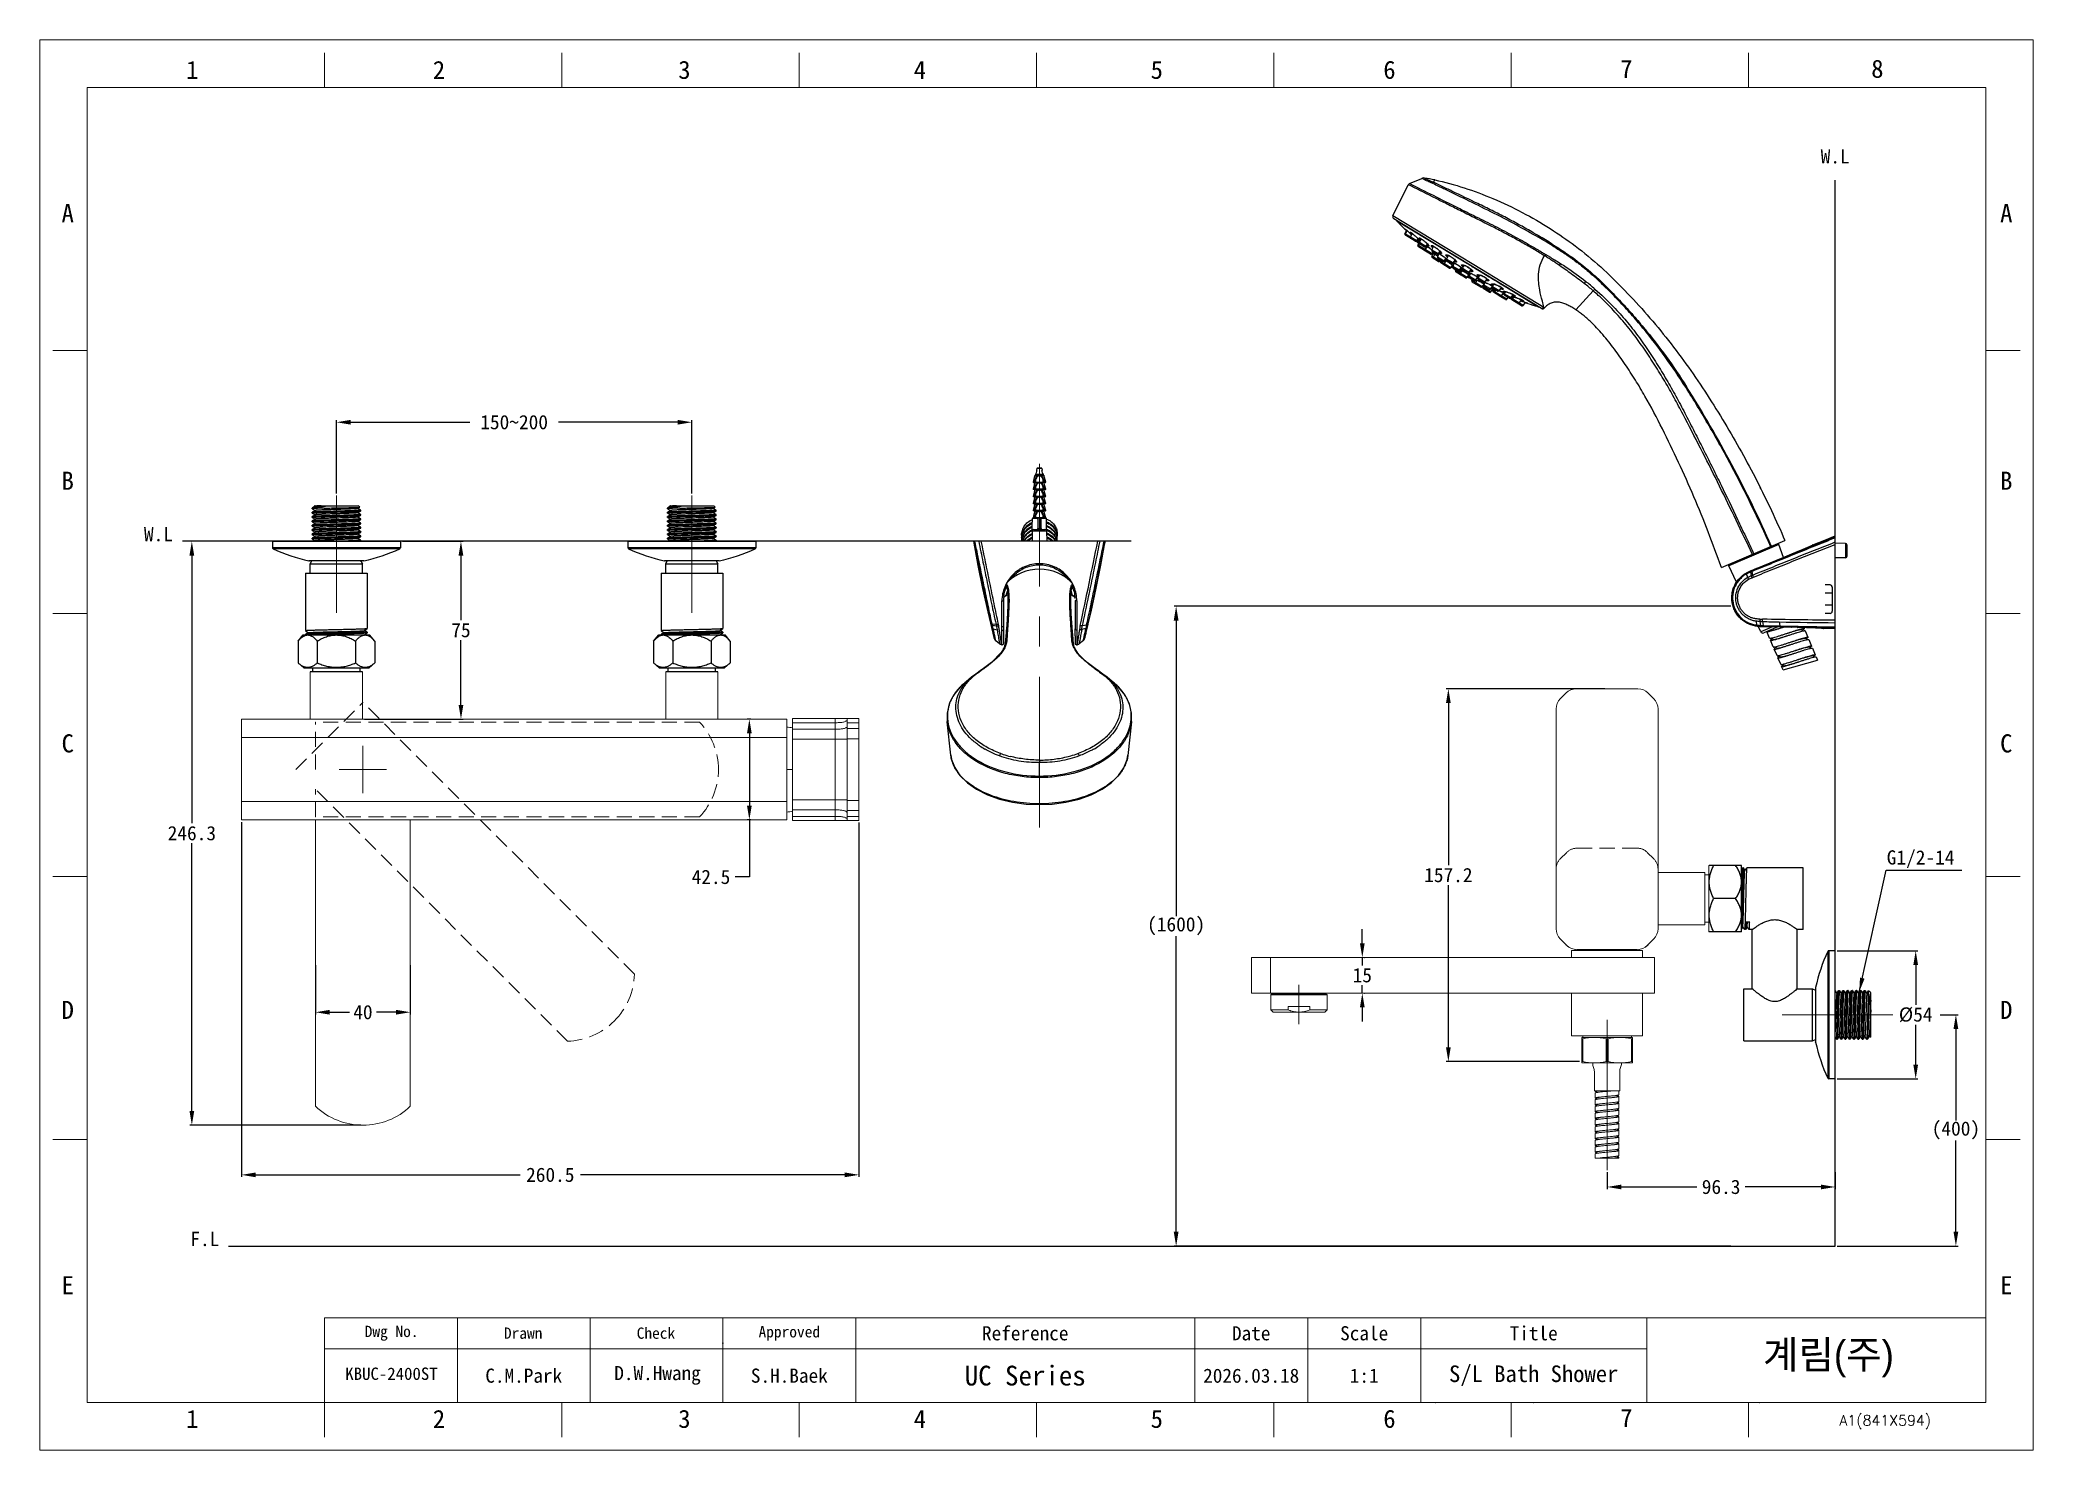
# Model space of a CAD drawing. Header units: millimetres. Extents: x 1891 to 3932, y -543 to 1323.
# Drawn here: x 3091 to 3932, y -543 to 52 of the extents above.
import ezdxf
from ezdxf.enums import TextEntityAlignment as Align

# ---------------------------------------------------------------- set-up
doc = ezdxf.new("R2010")
doc.units = ezdxf.units.MM
doc.linetypes.add('CENTERX2', pattern=[101.6, 63.5, -12.7, 12.7, -12.7])
doc.linetypes.add('HIDDEN', pattern=[9.525, 6.35, -3.175])
for name, color, linetype, lineweight in [('CENTER', 1, 'CENTERX2', 15), ('DIM', 3, 'Continuous', 9), ('FORM', 7, 'Continuous', 13)]:
    doc.layers.add(name, color=color, linetype=linetype, lineweight=lineweight)
for name, color, linetype in [('HID', 8, 'HIDDEN'), ('TEXT', 2, 'Continuous'), ('벽', 2, 'Continuous')]:
    doc.layers.add(name, color=color, linetype=linetype)
doc.styles.add('ROMANS', font='romans')
doc.dimstyles.new('겸용-샤워욕조용1', dxfattribs={"dimscale": 0.6, "dimtxt": 10, "dimasz": 10, "dimexe": 1.5, "dimexo": 1.5, "dimgap": 2, "dimtad": 0, "dimtih": 1, "dimtoh": 1, "dimdec": 1, "dimdsep": 46, "dimtxsty": 'Standard', "dimcen": 2.5, "dimclrd": 5, "dimclre": 5, "dimclrt": 5, "dimadec": 1, "dimazin": 2, "dimtfac": 1, "dimtdec": 1, "dimtmove": 0, "dimatfit": 3, "dimfxl": 1.25, "dimarcsym": 0})

msp = doc.modelspace()

# ---------------------------------------------------------------- texts
at = {"layer": 'DIM', "color": 5, "insert": (3870.01, -289.65), "char_height": 6, "attachment_point": 1}
msp.add_mtext_dynamic_manual_height_columns('G1/2-14 ', width=31.987, gutter_width=12.5, heights=[0], dxfattribs=at)
at = {"layer": 'FORM', "color": 7, "linetype": 'Continuous', "char_height": 7.63, "attachment_point": 5}
for s, insert in [('1', (3155.08, 39.44)), ('2', (3259.16, 39.44)), ('3', (3362.72, 39.44)), ('4', (3462.07, 39.44)), ('5', (3562.03, 39.44)), ('6', (3660.19, 39.44)), ('7', (3760.14, 39.89)), ('8', (3866.05, 39.89))]:
    msp.add_mtext_dynamic_manual_height_columns(s, width=50.0595, gutter_width=12.51, heights=[0], dxfattribs=dict(at, insert=insert))
at = {"layer": 'FORM', "char_height": 7.63, "attachment_point": 5}
for s, width, insert in [('A', 10.0119, (3102.53, -20.96)), ('A', 10.0119, (3920.45, -20.96)), ('B', 10.0119, (3102.53, -133.79)), ('B', 10.0119, (3920.45, -133.79)), ('C', 10.0119, (3102.53, -244.61)), ('C', 10.0119, (3920.45, -244.61)), ('D', 10.0119, (3102.53, -356.94)), ('D', 10.0119, (3920.45, -356.94)), ('E', 10.0119, (3102.53, -473.05)), ('E', 10.0119, (3920.45, -473.05)), ('1', 50.0595, (3155.08, -529.45)), ('2', 50.0595, (3259.16, -529.45)), ('3', 50.0595, (3362.72, -529.45)), ('4', 50.0595, (3462.07, -529.45)), ('5', 50.0595, (3562.03, -529.45)), ('6', 50.0595, (3660.19, -529.45)), ('7', 50.0595, (3760.14, -528.99))]:
    msp.add_mtext_dynamic_manual_height_columns(s, width=width, gutter_width=12.51, heights=[0], dxfattribs=dict(at, insert=insert))
at = {"layer": 'TEXT', "style": 'ROMANS'}
msp.add_text('A1(841X594)', height=4.3802, dxfattribs=at).set_placement((3850.04, -532.23))
at = {"layer": 'TEXT', "attachment_point": 5}
for s, width, gutter_width, insert, char_height in [('Dwg No.', 56.019, 29.8, (3239.19, -493.3), 4.768), ('Drawn', 56.019, 29.8, (3294.68, -493.3), 4.768), ('Check', 56.019, 29.8, (3350.7, -493.3), 4.768), ('Approved', 56.019, 29.8, (3406.98, -493.36), 4.768), ('Reference', 143.0272, 29.8, (3506.51, -493.36), 5.959), ('Date', 47.6757, 29.8, (3601.86, -493.36), 5.959), ('Scale', 47.6757, 29.8, (3649.53, -493.36), 5.959), ('Title', 95.3515, 29.8, (3721.05, -493.36), 5.959), ('KBUC-2400ST', 48.9784, 26.05, (3239.12, -510.42), 5.2105), ('C.M.Park', 56.019, 29.8, (3294.94, -511.24), 5.959), ('D.W.Hwang', 56.019, 29.8, (3351.38, -511.07), 5.959), ('S.H.Baek', 56.019, 29.8, (3406.98, -511.24), 5.959), ('UC Series', 143.0272, 29.8, (3506.51, -511.24), 8.343), ('2026.03.18', 47.6757, 29.8, (3601.86, -511.24), 5.959), ('1:1', 47.6757, 29.8, (3649.53, -511.24), 5.959), ('S/L Bath Shower', 80.4181, 29.8, (3721.05, -511.24), 7)]:
    msp.add_mtext_dynamic_manual_height_columns(s, width=width, gutter_width=gutter_width, heights=[0], dxfattribs=dict(at, insert=insert, char_height=char_height))
at = {"layer": 'TEXT', "linetype": 'CENTERX2', "insert": (3845.42, -504.11), "char_height": 11.9189, "attachment_point": 5}
msp.add_mtext_dynamic_manual_height_columns('{\\fHYGothic-Medium|b0|i0|c129|p18;계림(주)}', width=143.0272, gutter_width=29.8, heights=[0], dxfattribs=at)
at = {"layer": '벽'}
for s, p in [('W.L', (3848.25, 3.02)), ('F.L', (3160.4, -453.53))]:
    msp.add_text(s, height=6, dxfattribs=at).set_placement(p, align=Align.MIDDLE_CENTER)
msp.add_text('W.L', height=6, dxfattribs=at).set_placement((3140.8, -161.11), align=Align.BOTTOM_CENTER)

# ---------------------------------------------------------------- blocks, each defined once
blk = doc.blocks.new('*D55')
at = {"layer": 'Defpoints', "color": 0, "lineweight": 18, "transparency": 16777216}
for p in [(3188.88, -159.33), (3154.9, -405.58), (3227.08, -405.58)]:
    blk.add_point(p, dxfattribs=at)
at = {"layer": 'DIM', "color": 5, "lineweight": -2, "transparency": 16777216}
for p, q in [((3187.98, -159.33), (3154, -159.33)), ((3154.9, -165.33), (3154.9, -278.26)), ((3154.9, -399.58), (3154.9, -286.66)), ((3226.18, -405.58), (3154, -405.58))]:
    blk.add_line(p, q, dxfattribs=at)
at = {"layer": 'DIM', "color": 5, "lineweight": 18, "transparency": 16777216}
for points in [[(3153.9, -165.33), (3155.9, -165.33), (3154.9, -159.33)], [(3153.9, -399.58), (3155.9, -399.58), (3154.9, -405.58)]]:
    blk.add_solid(points, dxfattribs=at)
at = {"layer": 'DIM', "color": 5, "transparency": 16777216, "insert": (3154.9, -282.46), "char_height": 6, "attachment_point": 5}
blk.add_mtext('246.3', dxfattribs=at)
blk = doc.blocks.new('*D56')
at = {"layer": 'Defpoints', "color": 0, "lineweight": 18, "transparency": 16777216}
for p in [(3175.88, -276.83), (3436.38, -277.08), (3436.38, -426.51)]:
    blk.add_point(p, dxfattribs=at)
at = {"layer": 'DIM', "color": 5, "lineweight": -2, "transparency": 16777216}
for p, q in [((3175.88, -277.73), (3175.88, -427.41)), ((3436.38, -277.98), (3436.38, -427.41)), ((3181.88, -426.51), (3293.43, -426.51)), ((3430.38, -426.51), (3318.83, -426.51))]:
    blk.add_line(p, q, dxfattribs=at)
at = {"layer": 'DIM', "color": 5, "lineweight": 18, "transparency": 16777216}
for points in [[(3181.88, -425.51), (3181.88, -427.51), (3175.88, -426.51)], [(3430.38, -425.51), (3430.38, -427.51), (3436.38, -426.51)]]:
    blk.add_solid(points, dxfattribs=at)
at = {"layer": 'DIM', "color": 5, "transparency": 16777216, "insert": (3306.13, -426.51), "char_height": 6, "attachment_point": 5}
blk.add_mtext('260.5', dxfattribs=at)
blk = doc.blocks.new('*D57')
at = {"layer": 'Defpoints', "color": 0, "lineweight": 18, "transparency": 16777216}
for p in [(3390.12, -234.33), (3391.66, -234.33), (3391.66, -276.83)]:
    blk.add_point(p, dxfattribs=at)
at = {"layer": 'DIM', "color": 5, "lineweight": -2, "transparency": 16777216}
for p, q in [((3390.76, -234.33), (3389.22, -234.33)), ((3390.12, -240.33), (3390.12, -270.83)), ((3390.76, -276.83), (3389.22, -276.83)), ((3390.12, -276.83), (3390.12, -300.9)), ((3390.12, -300.9), (3384.12, -300.9))]:
    blk.add_line(p, q, dxfattribs=at)
at = {"layer": 'DIM', "color": 5, "lineweight": 18, "transparency": 16777216}
for points in [[(3389.12, -240.33), (3391.12, -240.33), (3390.12, -234.33)], [(3389.12, -270.83), (3391.12, -270.83), (3390.12, -276.83)]]:
    blk.add_solid(points, dxfattribs=at)
at = {"layer": 'DIM', "color": 5, "transparency": 16777216, "insert": (3373.92, -300.9), "char_height": 6, "attachment_point": 5}
blk.add_mtext('42.5', dxfattribs=at)
blk = doc.blocks.new('*D58')
at = {"layer": 'Defpoints', "color": 0, "lineweight": 18, "transparency": 16777216}
for p in [(3365.88, -109.13), (3215.88, -140.05), (3365.88, -140.05)]:
    blk.add_point(p, dxfattribs=at)
at = {"layer": 'DIM', "color": 5, "lineweight": -2, "transparency": 16777216}
for p, q in [((3215.88, -139.15), (3215.88, -108.23)), ((3221.88, -109.13), (3272.18, -109.13)), ((3359.88, -109.13), (3309.58, -109.13)), ((3365.88, -139.15), (3365.88, -108.23))]:
    blk.add_line(p, q, dxfattribs=at)
at = {"layer": 'DIM', "color": 5, "lineweight": 18, "transparency": 16777216}
for points in [[(3221.88, -108.13), (3221.88, -110.13), (3215.88, -109.13)], [(3359.88, -108.13), (3359.88, -110.13), (3365.88, -109.13)]]:
    blk.add_solid(points, dxfattribs=at)
at = {"layer": 'DIM', "color": 5, "transparency": 16777216, "insert": (3290.88, -109.13), "char_height": 6, "attachment_point": 5}
blk.add_mtext('150~200', dxfattribs=at)
blk = doc.blocks.new('*D59')
at = {"layer": 'Defpoints', "color": 0, "lineweight": 18, "transparency": 16777216}
for p in [(3242.88, -159.33), (3268.44, -159.33), (3226.88, -234.33)]:
    blk.add_point(p, dxfattribs=at)
at = {"layer": 'DIM', "color": 5, "lineweight": -2, "transparency": 16777216}
for p, q in [((3243.78, -159.33), (3269.34, -159.33)), ((3268.44, -165.33), (3268.44, -192.63)), ((3268.44, -228.33), (3268.44, -201.03)), ((3227.78, -234.33), (3269.34, -234.33))]:
    blk.add_line(p, q, dxfattribs=at)
at = {"layer": 'DIM', "color": 5, "lineweight": 18, "transparency": 16777216}
for points in [[(3267.44, -165.33), (3269.44, -165.33), (3268.44, -159.33)], [(3267.44, -228.33), (3269.44, -228.33), (3268.44, -234.33)]]:
    blk.add_solid(points, dxfattribs=at)
at = {"layer": 'DIM', "color": 5, "transparency": 16777216, "insert": (3268.44, -196.83), "char_height": 6, "attachment_point": 5}
blk.add_mtext('75', dxfattribs=at)
blk = doc.blocks.new('*D60')
at = {"layer": 'Defpoints', "color": 0, "lineweight": 18, "transparency": 16777216}
for p in [(3207.08, -337.21), (3247.08, -337.21), (3247.08, -357.93)]:
    blk.add_point(p, dxfattribs=at)
at = {"layer": 'DIM', "color": 5, "lineweight": -2, "transparency": 16777216}
for p, q in [((3207.08, -338.11), (3207.08, -358.83)), ((3247.08, -338.11), (3247.08, -358.83)), ((3213.08, -357.93), (3221.38, -357.93)), ((3241.08, -357.93), (3232.78, -357.93))]:
    blk.add_line(p, q, dxfattribs=at)
at = {"layer": 'DIM', "color": 5, "lineweight": 18, "transparency": 16777216}
for points in [[(3213.08, -356.93), (3213.08, -358.93), (3207.08, -357.93)], [(3241.08, -356.93), (3241.08, -358.93), (3247.08, -357.93)]]:
    blk.add_solid(points, dxfattribs=at)
at = {"layer": 'DIM', "color": 5, "transparency": 16777216, "insert": (3227.08, -357.93), "char_height": 6, "attachment_point": 5}
blk.add_mtext('40', dxfattribs=at)
blk = doc.blocks.new('*D61')
at = {"layer": 'Defpoints', "color": 0, "lineweight": 18, "transparency": 16777216}
for p in [(3805.17, -186.75), (3570.19, -456.53), (3805.17, -456.53)]:
    blk.add_point(p, dxfattribs=at)
at = {"layer": 'DIM', "color": 5, "lineweight": -2, "transparency": 16777216}
for p, q in [((3804.27, -186.75), (3569.29, -186.75)), ((3570.19, -192.75), (3570.19, -317.44)), ((3570.19, -450.53), (3570.19, -325.84)), ((3804.27, -456.53), (3569.29, -456.53))]:
    blk.add_line(p, q, dxfattribs=at)
at = {"layer": 'DIM', "color": 5, "lineweight": 18, "transparency": 16777216}
for points in [[(3569.19, -192.75), (3571.19, -192.75), (3570.19, -186.75)], [(3569.19, -450.53), (3571.19, -450.53), (3570.19, -456.53)]]:
    blk.add_solid(points, dxfattribs=at)
at = {"layer": 'DIM', "color": 5, "transparency": 16777216, "insert": (3570.19, -321.64), "char_height": 6, "attachment_point": 5}
blk.add_mtext('(1600)', dxfattribs=at)
blk = doc.blocks.new('*D62')
at = {"layer": 'Defpoints', "color": 0, "lineweight": 18, "transparency": 16777216}
for p in [(3752, -221.51), (3685.04, -378.73), (3741.31, -378.73)]:
    blk.add_point(p, dxfattribs=at)
at = {"layer": 'DIM', "color": 5, "lineweight": -2, "transparency": 16777216}
for p, q in [((3751.1, -221.51), (3684.14, -221.51)), ((3685.04, -227.51), (3685.04, -295.92)), ((3685.04, -372.73), (3685.04, -304.32)), ((3740.41, -378.73), (3684.14, -378.73))]:
    blk.add_line(p, q, dxfattribs=at)
at = {"layer": 'DIM', "color": 5, "lineweight": 18, "transparency": 16777216}
for points in [[(3684.04, -227.51), (3686.04, -227.51), (3685.04, -221.51)], [(3684.04, -372.73), (3686.04, -372.73), (3685.04, -378.73)]]:
    blk.add_solid(points, dxfattribs=at)
at = {"layer": 'DIM', "color": 5, "transparency": 16777216, "insert": (3685.04, -300.12), "char_height": 6, "attachment_point": 5}
blk.add_mtext('157.2', dxfattribs=at)
blk = doc.blocks.new('*D64')
at = {"layer": 'Defpoints', "color": 0, "lineweight": 18, "transparency": 16777216}
for p in [(3848.25, -332.01), (3848.25, -386.01), (3882.22, -386.01)]:
    blk.add_point(p, dxfattribs=at)
at = {"layer": 'DIM', "color": 5, "lineweight": -2, "transparency": 16777216}
for p, q in [((3849.15, -332.01), (3883.12, -332.01)), ((3882.22, -338.01), (3882.22, -354.81)), ((3882.22, -380.01), (3882.22, -363.21)), ((3849.15, -386.01), (3883.12, -386.01))]:
    blk.add_line(p, q, dxfattribs=at)
at = {"layer": 'DIM', "color": 5, "lineweight": 18, "transparency": 16777216}
for points in [[(3881.22, -338.01), (3883.22, -338.01), (3882.22, -332.01)], [(3881.22, -380.01), (3883.22, -380.01), (3882.22, -386.01)]]:
    blk.add_solid(points, dxfattribs=at)
at = {"layer": 'DIM', "color": 5, "transparency": 16777216, "insert": (3882.22, -359.01), "char_height": 6, "attachment_point": 5}
blk.add_mtext('%%C54', dxfattribs=at)
blk = doc.blocks.new('*D65')
at = {"layer": 'Defpoints', "color": 0, "lineweight": 18, "transparency": 16777216}
for p in [(3891.71, -359.01), (3848.25, -456.53), (3899.18, -456.53)]:
    blk.add_point(p, dxfattribs=at)
at = {"layer": 'DIM', "color": 5, "lineweight": -2, "transparency": 16777216}
for p, q in [((3892.61, -359.01), (3900.08, -359.01)), ((3899.18, -365.01), (3899.18, -403.57)), ((3899.18, -450.53), (3899.18, -411.97)), ((3849.15, -456.53), (3900.08, -456.53))]:
    blk.add_line(p, q, dxfattribs=at)
at = {"layer": 'DIM', "color": 5, "lineweight": 18, "transparency": 16777216}
for points in [[(3898.18, -365.01), (3900.18, -365.01), (3899.18, -359.01)], [(3898.18, -450.53), (3900.18, -450.53), (3899.18, -456.53)]]:
    blk.add_solid(points, dxfattribs=at)
at = {"layer": 'DIM', "color": 5, "transparency": 16777216, "insert": (3899.18, -407.77), "char_height": 6, "attachment_point": 5}
blk.add_mtext('(400)', dxfattribs=at)
blk = doc.blocks.new('*D66')
at = {"layer": 'Defpoints', "color": 0, "lineweight": 18, "transparency": 16777216}
for p in [(3752, -424.51), (3848.25, -424.51), (3848.25, -431.62)]:
    blk.add_point(p, dxfattribs=at)
at = {"layer": 'DIM', "color": 5, "lineweight": -2, "transparency": 16777216}
for p, q in [((3752, -425.41), (3752, -432.52)), ((3848.25, -425.41), (3848.25, -432.52)), ((3758, -431.62), (3789.93, -431.62)), ((3842.25, -431.62), (3810.33, -431.62))]:
    blk.add_line(p, q, dxfattribs=at)
at = {"layer": 'DIM', "color": 5, "lineweight": 18, "transparency": 16777216}
for points in [[(3758, -430.62), (3758, -432.62), (3752, -431.62)], [(3842.25, -430.62), (3842.25, -432.62), (3848.25, -431.62)]]:
    blk.add_solid(points, dxfattribs=at)
at = {"layer": 'DIM', "color": 5, "transparency": 16777216, "insert": (3800.13, -431.62), "char_height": 6, "attachment_point": 5}
blk.add_mtext('96.3', dxfattribs=at)
blk = doc.blocks.new('*D67')
at = {"layer": 'Defpoints', "color": 0, "lineweight": 18, "transparency": 16777216}
for p in [(3648.61, -334.86), (3648.73, -334.86), (3648.61, -349.86)]:
    blk.add_point(p, dxfattribs=at)
at = {"layer": 'DIM', "color": 5, "lineweight": -2, "transparency": 16777216}
for p, q in [((3648.73, -328.86), (3648.73, -322.86)), ((3648.73, -334.86), (3648.73, -338.16)), ((3649.51, -334.86), (3649.63, -334.86)), ((3648.73, -349.86), (3648.73, -346.56)), ((3649.51, -349.86), (3649.63, -349.86)), ((3648.73, -355.86), (3648.73, -361.86))]:
    blk.add_line(p, q, dxfattribs=at)
at = {"layer": 'DIM', "color": 5, "lineweight": 18, "transparency": 16777216}
for points in [[(3647.73, -328.86), (3649.73, -328.86), (3648.73, -334.86)], [(3647.73, -355.86), (3649.73, -355.86), (3648.73, -349.86)]]:
    blk.add_solid(points, dxfattribs=at)
at = {"layer": 'DIM', "color": 5, "transparency": 16777216, "insert": (3648.73, -342.36), "char_height": 6, "attachment_point": 5}
blk.add_mtext('15', dxfattribs=at)

# ---------------------------------------------------------------- dimensions: what is measured, and where the dimension line sits
at = {"layer": 'DIM', "color": 1}
dim = msp.add_linear_dim(base=(3365.88, -109.13), p1=(3215.88, -140.05), p2=(3365.88, -140.05), text='150~200', dimstyle='겸용-샤워욕조용1', dxfattribs=at)
dim.commit()
dim.dimension.update_dxf_attribs({"geometry": '*D58', "text_midpoint": (3290.88, -109.13)})
for base, p1, p2, picture, middle in [((3154.89911, -405.58437), (3188.88354, -159.33435), (3227.08354, -405.58437), '*D55', (3154.89911, -282.45936)), ((3268.44, -159.33), (3226.88, -234.33), (3242.88, -159.33), '*D59', (3268.44, -196.83)), ((3685.04, -378.73), (3752, -221.51), (3741.31, -378.73), '*D62', (3685.04, -300.12))]:
    dim = msp.add_linear_dim(base=base, p1=p1, p2=p2, angle=90, dimstyle='겸용-샤워욕조용1', dxfattribs=at)
    dim.commit()
    dim.dimension.update_dxf_attribs({"geometry": picture, "text_midpoint": middle})
for base, p1, p2, text, picture, middle in [((3570.19, -456.53), (3805.17, -186.75), (3805.17, -456.53), '(1600)', '*D61', (3570.19, -321.64)), ((3882.22, -386.01), (3848.25, -332.01), (3848.25, -386.01), '%%C<>', '*D64', (3882.22, -359.01)), ((3899.18, -456.53), (3891.71, -359.01), (3848.25, -456.53), '(400)', '*D65', (3899.18, -407.77))]:
    dim = msp.add_linear_dim(base=base, p1=p1, p2=p2, angle=90, text=text, dimstyle='겸용-샤워욕조용1', dxfattribs=at)
    dim.commit()
    dim.dimension.update_dxf_attribs({"geometry": picture, "text_midpoint": middle})
for base, p1, p2, picture, middle in [((3390.12, -234.33), (3391.66, -276.83), (3391.66, -234.33), '*D57', (3373.92, -300.9)), ((3648.73, -334.86), (3648.61, -349.86), (3648.61, -334.86), '*D67', (3648.73, -342.36))]:
    dim = msp.add_linear_dim(base=base, p1=p1, p2=p2, angle=90, dimstyle='겸용-샤워욕조용1', dxfattribs=at)
    dim.commit()
    dim.dimension.update_dxf_attribs({"geometry": picture, "text_midpoint": middle, "dimtype": 160})
for base, p1, p2, picture, middle in [((3436.38, -426.51), (3175.88, -276.83), (3436.38, -277.08), '*D56', (3306.13, -426.51)), ((3247.08, -357.93), (3207.08, -337.21), (3247.08, -337.21), '*D60', (3227.08, -357.93)), ((3848.25081, -431.62423), (3752.00078, -424.50652), (3848.25081, -424.50652), '*D66', (3800.1258, -431.62423))]:
    dim = msp.add_linear_dim(base=base, p1=p1, p2=p2, dimstyle='겸용-샤워욕조용1', dxfattribs=at)
    dim.commit()
    dim.dimension.update_dxf_attribs({"geometry": picture, "text_midpoint": middle})

# ---------------------------------------------------------------- linework, layer by layer
at = {"linetype": 'Continuous'}
for p, q in [((3668.62, -8.47), (3673.85, -6.27)), ((3674.58, -6.66), (3673.85, -6.27)), ((3677.03, -7.15), (3678.7, -7.93)), ((3678.7, -7.93), (3678.73, -7.95)), ((3678.73, -7.95), (3679.32, -6.96)), ((3661.65, -22.05), (3668.11, -8.95)), ((3668.21, -9), (3668.11, -8.95)), ((3668.62, -8.47), (3672.29, -10.3)), ((3683.65, -35.39), (3661.65, -22.05)), ((3724.34, -61.14), (3662.03, -23.35)), ((3682.75, -36.05), (3663.34, -24.28)), ((3666.73, -29.63), (3667.39, -28.3)), ((3671.74, -32.67), (3666.73, -29.63)), ((3666.83, -27.67), (3666.83, -27.66)), ((3666.87, -27.72), (3666.83, -27.67)), ((3667.09, -27.96), (3666.89, -27.75)), ((3671.08, -32.8), (3666.92, -30.28)), ((3666.93, -29.75), (3667.64, -28.3)), ((3667.56, -28.43), (3667.09, -27.96)), ((3667.11, -27.85), (3667.31, -28.02)), ((3667.19, -27.92), (3667.29, -28)), ((3668.9, -28.96), (3668.91, -28.95)), ((3668.91, -28.95), (3668.98, -28.96)), ((3669.1, -29.31), (3668.93, -29.07)), ((3668.98, -28.96), (3669.09, -29.03)), ((3668.98, -28.96), (3669.18, -29.07)), ((3669.02, -31.02), (3669.77, -29.49)), ((3669.09, -29.03), (3669.1, -29.03)), ((3669.1, -29.03), (3669.18, -29.08)), ((3669.59, -29.84), (3669.1, -29.31)), ((3669.18, -29.08), (3669.33, -29.17)), ((3669.22, -29.09), (3669.49, -29.27)), ((3671.05, -30.56), (3671.09, -30.59)), ((3671.56, -31.03), (3671.6, -31.06)), ((3671.74, -32.67), (3672.36, -31.82)), ((3671.92, -32.78), (3672.04, -32.54)), ((3672.8, -33.31), (3671.92, -32.78)), ((3672.59, -33.72), (3672.11, -33.43)), ((3672.46, -32.36), (3672.15, -32.12)), ((3672.22, -34.48), (3672.84, -33.22)), ((3672.31, -31.76), (3672.59, -32.05)), ((3672.32, -31.91), (3672.68, -32.17)), ((3672.49, -32.85), (3672.36, -32.71)), ((3672.7, -33.05), (3672.49, -32.85)), ((3672.66, -32.88), (3672.86, -33.04)), ((3672.75, -32.95), (3672.85, -33.03)), ((3672.82, -31.34), (3672.87, -31.36)), ((3672.84, -33.34), (3673.61, -31.77)), ((3675.56, -34.99), (3672.84, -33.34)), ((3672.85, -33.03), (3672.95, -33.1)), ((3672.87, -31.36), (3672.98, -31.4)), ((3672.9, -33.24), (3672.88, -33.21)), ((3672.99, -32.64), (3672.92, -32.64)), ((3673, -32.63), (3672.99, -32.64)), ((3673.04, -31.42), (3673.1, -31.47)), ((3673.07, -31.46), (3673.1, -31.47)), ((3673.1, -31.46), (3673.38, -31.62)), ((3673.1, -31.47), (3673.11, -31.47)), ((3673.11, -31.47), (3673.18, -31.51)), ((3673.18, -31.5), (3673.28, -31.68)), ((3673.18, -31.51), (3673.44, -31.66)), ((3673.28, -31.68), (3673.51, -31.97)), ((3673.56, -31.73), (3673.99, -32.02)), ((3675.9, -33.62), (3676.21, -33.94)), ((3722.31, -30.05), (3720.89, -29.21)), ((3678.15, -38.07), (3672.22, -34.48)), ((3674.58, -36.44), (3672.41, -35.13)), ((3672.52, -34.66), (3672.91, -33.88)), ((3674.89, -35.12), (3673.03, -33.99)), ((3677.48, -38.21), (3674.76, -36.55)), ((3675.24, -36.31), (3675.84, -35.49)), ((3675.42, -35.12), (3675.45, -35.15)), ((3675.43, -36.42), (3676.13, -34.99)), ((3675.56, -34.99), (3676.27, -34.01)), ((3675.95, -35.33), (3675.71, -35.1)), ((3675.73, -34.73), (3676.07, -34.95)), ((3675.74, -34.74), (3675.9, -34.84)), ((3675.81, -35.66), (3675.76, -35.62)), ((3676.07, -34.95), (3676.49, -35.24)), ((3676.11, -34.24), (3676.41, -34.41)), ((3676.21, -33.94), (3676.54, -34.29)), ((3676.54, -34.29), (3676.76, -34.58)), ((3676.7, -34.89), (3676.58, -34.84)), ((3676.74, -34.9), (3676.7, -34.89)), ((3678.07, -36.51), (3678.84, -34.94)), ((3680.79, -38.16), (3678.07, -36.51)), ((3678.1, -39.13), (3678.68, -37.95)), ((3681.46, -41.16), (3678.1, -39.13)), ((3678.15, -38.07), (3678.65, -37.38)), ((3680.12, -38.29), (3678.26, -37.16)), ((3680.8, -41.3), (3678.29, -39.78)), ((3678.36, -34.72), (3678.6, -34.82)), ((3678.41, -34.95), (3678.48, -35.05)), ((3678.43, -34.73), (3678.59, -34.8)), ((3678.48, -35.05), (3678.64, -35.26)), ((3678.51, -37.71), (3678.62, -37.76)), ((3678.53, -37.73), (3678.51, -37.71)), ((3678.87, -38.03), (3678.53, -37.73)), ((3678.6, -34.82), (3678.73, -34.88)), ((3678.61, -37.74), (3678.63, -37.75)), ((3678.64, -37.75), (3678.72, -37.8)), ((3678.68, -34.85), (3678.73, -34.88)), ((3678.73, -34.88), (3678.73, -34.88)), ((3678.73, -34.88), (3678.87, -34.96)), ((3678.74, -39.52), (3679.37, -38.23)), ((3679.12, -37.75), (3678.8, -37.55)), ((3678.82, -34.92), (3679.14, -35.11)), ((3678.82, -37.86), (3679.01, -37.98)), ((3678.87, -34.96), (3679.26, -35.19)), ((3678.93, -37.93), (3679.02, -37.99)), ((3679.02, -37.99), (3679.13, -38.06)), ((3679.36, -37.88), (3679.12, -37.75)), ((3679.34, -38.21), (3679.39, -38.24)), ((3679.45, -37.91), (3679.36, -37.88)), ((3679.85, -38.57), (3679.9, -38.6)), ((3680.5, -39.5), (3681.21, -38.05)), ((3680.5, -39.03), (3680.67, -39.15)), ((3683.22, -41.15), (3680.5, -39.5)), ((3680.86, -38.47), (3680.65, -38.27)), ((3682.55, -41.28), (3680.69, -40.15)), ((3680.79, -38.16), (3681.6, -37.06)), ((3680.92, -38.03), (3681.11, -38.24)), ((3680.96, -37.92), (3681.06, -37.98)), ((3681.06, -37.98), (3681.4, -38.17)), ((3681.22, -36.68), (3681.58, -37.02)), ((3681.36, -37.41), (3681.7, -37.56)), ((3681.64, -37.89), (3681.36, -37.75)), ((3681.36, -38.14), (3681.86, -38.45)), ((3681.4, -38.17), (3681.76, -38.4)), ((3681.46, -41.16), (3681.74, -40.79)), ((3681.6, -37.05), (3681.92, -37.4)), ((3681.68, -41.3), (3681.89, -40.88)), ((3686.08, -43.96), (3681.68, -41.3)), ((3685.42, -44.1), (3681.87, -41.95)), ((3685.19, -37.53), (3682.75, -36.05)), ((3683.22, -41.15), (3684, -40.08)), ((3683.36, -42.32), (3684, -41.01)), ((3683.42, -39.58), (3683.87, -39.96)), ((3683.84, -41.33), (3683.49, -41.04)), ((3683.86, -40.92), (3683.51, -40.73)), ((3683.51, -40.74), (3683.68, -40.82)), ((3695.83, -42.78), (3683.65, -35.39)), ((3683.68, -40.82), (3683.87, -40.93)), ((3684, -40.69), (3683.69, -40.52)), ((3683.87, -40.93), (3684.08, -41.05)), ((3683.97, -40.33), (3684.23, -40.44)), ((3683.98, -40.05), (3684.24, -40.29)), ((3684.06, -40.13), (3684.24, -40.31)), ((3684.31, -40.83), (3684.09, -40.74)), ((3684.24, -40.31), (3684.28, -40.34)), ((3684.29, -40.29), (3685.04, -38.76)), ((3687.01, -41.93), (3684.29, -40.29)), ((3684.41, -40.87), (3684.31, -40.83)), ((3684.39, -41.24), (3684.36, -41.22)), ((3686.35, -42.07), (3684.48, -40.93)), ((3684.51, -38.57), (3684.8, -38.66)), ((3684.57, -38.56), (3685, -38.73)), ((3684.8, -38.66), (3685.22, -38.85)), ((3685.05, -41.66), (3685.29, -41.82)), ((3685.13, -41.71), (3685.1, -41.69)), ((3693.12, -42.34), (3685.19, -37.53)), ((3685.25, -41.79), (3685.21, -41.76)), ((3685.22, -38.85), (3685.47, -38.98)), ((3685.29, -41.82), (3685.53, -41.98)), ((3685.45, -38.95), (3685.47, -38.98)), ((3685.47, -38.98), (3685.48, -38.98)), ((3685.48, -38.98), (3685.68, -39.09)), ((3685.56, -42), (3685.51, -41.96)), ((3686.96, -43.42), (3687.64, -42.03)), ((3687.01, -41.93), (3687.9, -40.72)), ((3687.08, -40.01), (3687.57, -40.4)), ((3687.08, -41.8), (3687.16, -41.93)), ((3687.1, -41.81), (3687.13, -41.82)), ((3687.13, -41.82), (3687.34, -41.9)), ((3687.16, -41.82), (3687.6, -42)), ((3687.34, -41.9), (3687.63, -42.02)), ((3687.57, -40.4), (3687.97, -40.77)), ((3687.61, -41.13), (3687.94, -41.24)), ((3687.64, -42.02), (3688.1, -42.25)), ((3687.97, -40.77), (3688.28, -41.1)), ((3725.84, -38.23), (3728.09, -39.57)), ((3686.08, -43.96), (3686.84, -42.93)), ((3686.65, -43.76), (3686.36, -43.59)), ((3686.42, -42.61), (3686.39, -42.58)), ((3686.45, -42.63), (3686.42, -42.61)), ((3686.47, -43.43), (3686.92, -43.71)), ((3686.92, -43.71), (3686.47, -43.43)), ((3687.03, -43.08), (3686.81, -42.96)), ((3686.91, -42.98), (3687.04, -43.09)), ((3689.67, -45.06), (3686.96, -43.42)), ((3687.04, -43.09), (3687.09, -43.14)), ((3689.01, -45.2), (3687.15, -44.06)), ((3688.1, -42.25), (3688.12, -42.27)), ((3688.1, -42.25), (3688.12, -42.27)), ((3688.11, -45.2), (3688.25, -44.92)), ((3692.91, -48.11), (3688.11, -45.2)), ((3688.12, -42.27), (3688.28, -42.36)), ((3690.17, -46.98), (3688.3, -45.85)), ((3689.43, -45.23), (3690.48, -45.87)), ((3690.48, -45.87), (3689.43, -45.23)), ((3689.67, -45.06), (3690.54, -43.88)), ((3690.3, -46.24), (3689.79, -45.93)), ((3690.16, -43.57), (3690.54, -43.87)), ((3690.19, -46.46), (3690.8, -45.22)), ((3690.62, -45.58), (3690.27, -45.33)), ((3690.37, -44.13), (3690.64, -44.24)), ((3692.24, -48.24), (3690.38, -47.11)), ((3690.46, -45.06), (3690.8, -45.21)), ((3690.74, -45.28), (3690.47, -45.06)), ((3690.67, -43.98), (3690.98, -44.27)), ((3690.98, -44.7), (3690.92, -44.69)), ((3691, -44.36), (3691.71, -42.92)), ((3693.72, -46), (3691, -44.36)), ((3691.17, -45.4), (3691.42, -45.54)), ((3693.06, -46.14), (3691.19, -45)), ((3691.28, -42.76), (3691.74, -42.91)), ((3691.41, -45.53), (3691.42, -45.54)), ((3691.42, -45.54), (3691.68, -45.68)), ((3691.69, -45.68), (3691.66, -45.66)), ((3691.68, -45.68), (3691.95, -45.83)), ((3691.72, -45.7), (3691.69, -45.68)), ((3691.74, -42.91), (3692.18, -43.1)), ((3691.91, -42.99), (3692.27, -43.15)), ((3691.95, -45.83), (3692.23, -45.99)), ((3692.25, -46), (3692.22, -45.98)), ((3692.23, -45.99), (3692.5, -46.16)), ((3692.27, -46.02), (3692.25, -46)), ((3692.27, -43.15), (3692.66, -43.34)), ((3692.31, -46.04), (3692.27, -46.02)), ((3692.5, -46.16), (3692.76, -46.32)), ((3692.66, -43.34), (3692.8, -43.42)), ((3692.76, -46.32), (3693.01, -46.48)), ((3692.79, -43.41), (3692.8, -43.42)), ((3692.91, -48.11), (3693.74, -46.97)), ((3693.01, -46.48), (3693.25, -46.63)), ((3693.3, -47.58), (3693.78, -47.87)), ((3693.3, -47.58), (3693.78, -47.87)), ((3693.51, -47.3), (3693.88, -47.48)), ((3693.66, -46.04), (3693.81, -46.07)), ((3693.72, -46), (3694.68, -44.69)), ((3694.03, -47.17), (3693.75, -46.97)), ((3693.81, -46.07), (3694.2, -46.18)), ((3693.82, -47.58), (3694.46, -46.29)), ((3696.54, -49.23), (3693.82, -47.58)), ((3693.87, -46.09), (3693.88, -46.12)), ((3693.88, -46.12), (3694.05, -46.32)), ((3693.98, -47.14), (3694.02, -47.17)), ((3695.88, -49.36), (3694.01, -48.23)), ((3694.05, -46.32), (3694.32, -46.56)), ((3694.2, -46.18), (3694.47, -46.29)), ((3694.38, -45.12), (3694.68, -45.2)), ((3694.94, -49.34), (3695.14, -48.93)), ((3699.34, -52.01), (3694.94, -49.34)), ((3698.68, -52.14), (3695.13, -49.99)), ((3725.37, -60.69), (3695.83, -42.78)), ((3695.86, -46.96), (3695.86, -46.96)), ((3696.53, -44.41), (3696.07, -44.13)), ((3698.18, -45.41), (3696.53, -44.41)), ((3696.54, -49.23), (3697.47, -47.97)), ((3697.03, -49.52), (3696.59, -49.24)), ((3696.62, -50.36), (3697.17, -49.25)), ((3696.68, -49.04), (3696.79, -49.08)), ((3696.72, -49.05), (3697.18, -49.25)), ((3696.79, -49.08), (3696.97, -49.16)), ((3697.07, -47.68), (3697.45, -47.95)), ((3697.62, -48.66), (3697.11, -48.48)), ((3697.3, -48.2), (3697.69, -48.31)), ((3697.45, -47.95), (3697.76, -48.19)), ((3697.66, -48.39), (3698.31, -47.06)), ((3700.37, -50.04), (3697.66, -48.39)), ((3697.67, -49.48), (3697.95, -49.62)), ((3699.71, -50.17), (3697.85, -49.04)), ((3697.95, -46.94), (3698.35, -47.06)), ((3697.95, -49.62), (3698.25, -49.77)), ((3698.82, -45.8), (3698.18, -45.41)), ((3698.2, -49.74), (3698.25, -49.76)), ((3698.42, -47.09), (3698.79, -47.22)), ((3698.72, -47.21), (3699.24, -47.42)), ((3702.3, -47.91), (3698.82, -45.8)), ((3698.88, -50.09), (3698.93, -50.11)), ((3698.93, -50.11), (3698.96, -50.13)), ((3698.96, -50.13), (3699, -50.15)), ((3699.24, -47.42), (3699.8, -47.69)), ((3699.28, -50.3), (3699.47, -50.41)), ((3699.28, -50.3), (3699.28, -50.3)), ((3699.47, -50.41), (3699.71, -50.54)), ((3699.88, -50.31), (3699.72, -50.17)), ((3699.8, -47.69), (3700.11, -47.85)), ((3700.07, -50.45), (3699.88, -50.31)), ((3700.05, -51.36), (3700.62, -50.2)), ((3700.39, -50.65), (3700.07, -50.45)), ((3700.12, -47.85), (3700.11, -47.85)), ((3700.24, -50.18), (3700.36, -50.27)), ((3700.34, -50.1), (3700.62, -50.19)), ((3700.37, -50.04), (3701.39, -48.66)), ((3700.65, -50.21), (3701.17, -50.41)), ((3701.12, -49.05), (3701.36, -49.1)), ((3701.18, -48.5), (3701.59, -48.81)), ((3702.68, -48.14), (3702.3, -47.91)), ((3703.23, -48.48), (3702.68, -48.14)), ((3704.64, -49.33), (3703.23, -48.48)), ((3704.79, -49.42), (3704.64, -49.33)), ((3706.94, -50.73), (3704.79, -49.42)), ((3699.34, -52.01), (3700.2, -50.83)), ((3699.56, -52.14), (3699.99, -51.27)), ((3702.92, -54.18), (3699.56, -52.14)), ((3699.62, -51.63), (3699.77, -51.72)), ((3702.26, -54.31), (3699.75, -52.79)), ((3699.82, -50.6), (3699.84, -50.61)), ((3700.05, -51.34), (3699.89, -51.25)), ((3700.05, -51.28), (3700.08, -51.29)), ((3702.77, -53.01), (3700.05, -51.36)), ((3700.4, -52.12), (3700.2, -52.53)), ((3700.24, -52.01), (3702.11, -53.14)), ((3702.77, -53.01), (3703.72, -51.71)), ((3702.92, -54.18), (3703.75, -53.05)), ((3702.98, -51.28), (3703.28, -51.45)), ((3702.99, -51.28), (3702.98, -51.28)), ((3703.09, -52.72), (3703.01, -52.68)), ((3703.62, -50.7), (3704.01, -50.78)), ((3703.71, -52.06), (3704.3, -50.87)), ((3706.43, -53.71), (3703.71, -52.06)), ((3703.78, -51.75), (3703.85, -51.79)), ((3703.83, -53.65), (3704.02, -53.26)), ((3709.76, -57.25), (3703.83, -53.65)), ((3705.77, -53.85), (3703.9, -52.71)), ((3703.92, -51.07), (3704.12, -51.22)), ((3704.01, -50.78), (3704.35, -50.87)), ((3706.75, -55.95), (3704.02, -54.3)), ((3704.09, -53.22), (3704.08, -53.21)), ((3704.54, -53.5), (3704.29, -53.39)), ((3704.35, -53.35), (3704.41, -53.39)), ((3704.48, -53.42), (3704.56, -53.47)), ((3704.54, -53.46), (3704.57, -53.48)), ((3704.57, -53.48), (3704.58, -53.48)), ((3704.98, -53.41), (3704.6, -53.21)), ((3704.69, -54.17), (3705.06, -53.42)), ((3704.7, -50.99), (3705.06, -51.12)), ((3705.86, -51.45), (3706.27, -51.64)), ((3706.27, -51.64), (3706.68, -51.84)), ((3706.43, -53.71), (3707.47, -52.3)), ((3706.47, -53.67), (3706.57, -53.71)), ((3706.68, -51.84), (3706.81, -51.91)), ((3706.81, -51.91), (3706.99, -52.01)), ((3706.83, -51.92), (3706.81, -51.91)), ((3709.1, -57.38), (3706.93, -56.06)), ((3709.3, -52.15), (3706.94, -50.73)), ((3707.27, -52.59), (3707.46, -52.63)), ((3707.41, -55.82), (3708.35, -54.53)), ((3707.5, -52.31), (3707.75, -52.48)), ((3707.75, -52.48), (3708.04, -52.72)), ((3708.05, -54.94), (3708.33, -55.06)), ((3708.05, -54.94), (3708.11, -54.97)), ((3708.11, -54.97), (3708.22, -55.01)), ((3708.66, -55), (3708.31, -54.88)), ((3708.33, -55.06), (3708.65, -55.19)), ((3708.41, -54.57), (3708.51, -54.63)), ((3708.43, -54.58), (3708.41, -54.57)), ((3708.41, -54.57), (3708.43, -54.58)), ((3708.43, -54.58), (3708.83, -54.8)), ((3708.51, -54.63), (3708.65, -54.71)), ((3708.97, -54.5), (3708.62, -54.3)), ((3708.68, -55.08), (3709.21, -54.02)), ((3711.4, -56.73), (3708.68, -55.08)), ((3708.84, -54.09), (3709.09, -54.24)), ((3710.74, -56.86), (3708.87, -55.73)), ((3709.27, -54.03), (3709.72, -54.17)), ((3709.43, -52.23), (3709.3, -52.15)), ((3709.54, -52.3), (3709.43, -52.23)), ((3711.79, -53.66), (3709.54, -52.3)), ((3709.76, -57.25), (3710.26, -56.57)), ((3711.4, -56.73), (3712.43, -55.33)), ((3711.59, -56.84), (3711.73, -56.53)), ((3716.6, -59.88), (3711.59, -56.84)), ((3711.63, -54.93), (3711.97, -55.08)), ((3715.93, -60.01), (3711.77, -57.49)), ((3712.05, -56.36), (3711.78, -56.22)), ((3721.73, -59.69), (3711.79, -53.66)), ((3711.87, -56.07), (3712.06, -56.11)), ((3711.97, -55.08), (3712.28, -55.24)), ((3712.32, -56.5), (3712.05, -56.36)), ((3712.06, -56.11), (3712.69, -56.29)), ((3712.17, -57.19), (3712.62, -56.27)), ((3712.77, -55.95), (3712.21, -55.81)), ((3712.28, -55.24), (3712.36, -55.28)), ((3712.39, -55.29), (3712.36, -55.28)), ((3712.36, -56.21), (3712.58, -56.31)), ((3712.49, -55.34), (3712.8, -55.52)), ((3712.58, -56.31), (3712.6, -56.32)), ((3712.62, -55.53), (3712.82, -55.55)), ((3712.8, -55.52), (3713.09, -55.72)), ((3714.89, -58.84), (3715.88, -57.48)), ((3715.27, -57.21), (3715.55, -57.33)), ((3715.44, -57.28), (3715.97, -57.51)), ((3715.55, -57.33), (3715.82, -57.45)), ((3715.58, -57.89), (3715.93, -58.01)), ((3716.24, -57.92), (3715.85, -57.81)), ((3715.93, -58.01), (3716.38, -58.17)), ((3715.93, -58.01), (3716.16, -58.09)), ((3716.28, -57.66), (3716.31, -57.67)), ((3716.34, -57.69), (3716.31, -57.67)), ((3716.34, -57.69), (3716.51, -57.78)), ((3716.6, -59.88), (3717.54, -58.59)), ((3716.63, -57.85), (3716.64, -57.86)), ((3717.17, -58.46), (3718.03, -58.78)), ((3717.55, -58.7), (3717.48, -58.68)), ((3717.65, -58.64), (3717.83, -58.7)), ((3717.83, -58.7), (3717.99, -58.77)), ((3718.3, -58.94), (3717.98, -58.84)), ((3718.2, -58.85), (3718.34, -58.91)), ((3746.17, -53.74), (3738.8, -61.68)), ((3746.18, -53.73), (3746.83, -52.97)), ((3746.84, -52.98), (3748.99, -54.89)), ((3718.26, -58.87), (3718.34, -58.91)), ((3718.37, -58.91), (3718.34, -58.91)), ((3718.43, -58.95), (3718.44, -58.95)), ((3721.93, -59.82), (3721.73, -59.69)), ((3722.9, -60.4), (3721.93, -59.82)), ((3722.9, -60.4), (3722.9, -60.4)), ((3785.54, -94.15), (3785.2, -94.36)), ((3510.18, -132.99), (3509.81, -134.41)), ((3509.81, -134.41), (3510.38, -134.41)), ((3509.91, -134.53), (3515.06, -134.53)), ((3510.3, -132.49), (3510.18, -132.99)), ((3510.54, -131.57), (3510.3, -132.49)), ((3510.38, -134.41), (3510.54, -134.43)), ((3510.42, -134.53), (3510.45, -134.54)), ((3510.45, -134.54), (3510.49, -134.56)), ((3510.55, -131.55), (3510.54, -131.57)), ((3511.54, -131.57), (3510.54, -131.57)), ((3510.54, -134.43), (3510.74, -134.43)), ((3510.54, -134.43), (3510.54, -134.53)), ((3510.59, -131.53), (3510.58, -131.54)), ((3511.56, -131.53), (3510.59, -131.53)), ((3510.7, -131.46), (3510.69, -131.49)), ((3510.79, -131.11), (3510.7, -131.46)), ((3511.61, -131.46), (3510.7, -131.46)), ((3514.18, -131.11), (3510.79, -131.11)), ((3510.82, -134.41), (3514.16, -134.41)), ((3510.91, -131.02), (3510.87, -131.04)), ((3510.87, -131.04), (3514.1, -131.04)), ((3510.94, -131), (3510.91, -131.02)), ((3510.96, -130.96), (3510.94, -131)), ((3510.96, -130.96), (3514.01, -130.96)), ((3511.25, -129.86), (3511.11, -130.4)), ((3511.12, -132.56), (3511.19, -132.6)), ((3511.23, -132.62), (3511.19, -132.6)), ((3511.47, -128.61), (3511.29, -129.33)), ((3511.4, -129.33), (3511.29, -129.33)), ((3513.51, -128.61), (3511.47, -128.61)), ((3511.52, -131.83), (3511.65, -131.94)), ((3513.41, -128.53), (3511.56, -128.53)), ((3511.56, -131.53), (3511.61, -131.53)), ((3511.69, -131.46), (3511.61, -131.46)), ((3511.61, -131.53), (3511.65, -131.53)), ((3511.62, -134.53), (3511.62, -134.63)), ((3511.65, -131.58), (3511.65, -131.53)), ((3511.8, -131.54), (3511.65, -131.53)), ((3511.8, -131.58), (3511.65, -131.58)), ((3511.65, -131.7), (3511.77, -131.83)), ((3511.74, -134.53), (3511.74, -134.63)), ((3511.82, -131.91), (3511.77, -131.83)), ((3511.8, -131.58), (3511.8, -131.54)), ((3511.98, -131.57), (3511.8, -131.54)), ((3511.96, -131.54), (3511.98, -131.56)), ((3511.99, -131.54), (3511.98, -131.57)), ((3511.98, -131.56), (3511.98, -131.57)), ((3511.99, -131.57), (3511.98, -131.57)), ((3511.99, -131.57), (3512.04, -131.66)), ((3512.12, -131.43), (3512.07, -131.38)), ((3512.49, -131.37), (3512.49, -131.69)), ((3512.49, -134.53), (3512.49, -134.69)), ((3512.86, -131.43), (3512.9, -131.38)), ((3512.98, -131.57), (3512.94, -131.66)), ((3512.99, -131.56), (3512.98, -131.54)), ((3512.99, -131.56), (3512.98, -131.57)), ((3513.17, -131.54), (3512.99, -131.57)), ((3512.99, -131.57), (3512.99, -131.56)), ((3512.99, -131.57), (3513, -131.56)), ((3513, -131.56), (3513.01, -131.54)), ((3513.15, -131.91), (3513.2, -131.83)), ((3513.32, -131.53), (3513.17, -131.54)), ((3513.17, -131.58), (3513.17, -131.54)), ((3513.32, -131.58), (3513.17, -131.58)), ((3513.32, -131.7), (3513.2, -131.83)), ((3513.24, -134.53), (3513.24, -134.63)), ((3513.32, -131.46), (3513.28, -131.46)), ((3514.27, -131.46), (3513.32, -131.46)), ((3513.32, -131.58), (3513.32, -131.53)), ((3513.36, -131.53), (3513.32, -131.53)), ((3513.45, -131.83), (3513.32, -131.94)), ((3513.35, -134.53), (3513.35, -134.63)), ((3514.38, -131.53), (3513.36, -131.53)), ((3514.43, -131.57), (3513.44, -131.57)), ((3513.51, -128.61), (3513.69, -129.33)), ((3513.69, -129.33), (3513.58, -129.33)), ((3513.87, -130.4), (3513.72, -129.86)), ((3513.74, -132.62), (3513.78, -132.6)), ((3513.85, -132.56), (3513.78, -132.6)), ((3514.03, -131), (3514.01, -130.96)), ((3514.06, -131.02), (3514.03, -131)), ((3514.1, -131.04), (3514.06, -131.02)), ((3514.27, -131.46), (3514.18, -131.11)), ((3514.24, -134.43), (3514.43, -134.43)), ((3514.29, -131.49), (3514.27, -131.46)), ((3514.37, -131.53), (3514.34, -131.53)), ((3514.43, -131.57), (3514.42, -131.55)), ((3514.67, -132.49), (3514.43, -131.57)), ((3514.43, -134.43), (3514.59, -134.41)), ((3514.43, -134.43), (3514.43, -134.53)), ((3514.49, -134.56), (3514.52, -134.54)), ((3514.52, -134.54), (3514.56, -134.53)), ((3514.59, -134.41), (3515.16, -134.41)), ((3514.91, -133.43), (3514.67, -132.49)), ((3515.16, -134.41), (3514.91, -133.43)), ((3510.29, -135.55), (3509.81, -137.41)), ((3510.38, -137.41), (3509.81, -137.41)), ((3510.29, -138.55), (3509.81, -140.41)), ((3510.38, -140.41), (3509.81, -140.41)), ((3510.29, -141.55), (3509.81, -143.41)), ((3515.06, -137.53), (3509.91, -137.53)), ((3515.06, -140.53), (3509.91, -140.53)), ((3510.52, -134.66), (3510.29, -135.55)), ((3510.52, -137.66), (3510.29, -138.55)), ((3510.52, -140.66), (3510.29, -141.55)), ((3510.54, -137.43), (3510.38, -137.41)), ((3510.54, -140.43), (3510.38, -140.41)), ((3510.42, -137.53), (3510.45, -137.54)), ((3510.42, -140.53), (3510.45, -140.54)), ((3510.45, -137.54), (3510.49, -137.56)), ((3510.45, -140.54), (3510.49, -140.56)), ((3510.49, -134.56), (3510.51, -134.59)), ((3510.49, -137.56), (3510.51, -137.59)), ((3510.49, -140.56), (3510.51, -140.59)), ((3510.51, -134.59), (3510.52, -134.62)), ((3510.51, -137.59), (3510.52, -137.62)), ((3510.51, -140.59), (3510.52, -140.62)), ((3510.52, -134.62), (3510.52, -134.66)), ((3511.49, -134.66), (3510.52, -134.66)), ((3510.52, -137.62), (3510.52, -137.66)), ((3511.49, -137.66), (3510.52, -137.66)), ((3510.52, -140.62), (3510.52, -140.66)), ((3511.49, -140.66), (3510.52, -140.66)), ((3510.54, -137.53), (3510.54, -137.43)), ((3510.74, -137.43), (3510.54, -137.43)), ((3510.54, -140.53), (3510.54, -140.43)), ((3510.74, -140.43), (3510.54, -140.43)), ((3514.16, -137.41), (3510.82, -137.41)), ((3514.16, -140.41), (3510.82, -140.41)), ((3511.14, -135.53), (3511.21, -135.57)), ((3511.14, -138.53), (3511.21, -138.57)), ((3511.14, -141.53), (3511.21, -141.57)), ((3511.25, -135.59), (3511.21, -135.57)), ((3511.25, -138.59), (3511.21, -138.57)), ((3511.25, -141.59), (3511.21, -141.57)), ((3511.52, -134.83), (3511.65, -134.94)), ((3511.52, -137.83), (3511.65, -137.94)), ((3511.52, -140.83), (3511.65, -140.94)), ((3511.74, -134.63), (3511.62, -134.63)), ((3511.62, -137.53), (3511.62, -137.63)), ((3511.74, -137.63), (3511.62, -137.63)), ((3511.62, -140.53), (3511.62, -140.63)), ((3511.74, -140.63), (3511.62, -140.63)), ((3511.94, -134.71), (3511.74, -134.63)), ((3511.74, -137.53), (3511.74, -137.63)), ((3511.94, -137.71), (3511.74, -137.63)), ((3511.74, -140.53), (3511.74, -140.63)), ((3511.94, -140.71), (3511.74, -140.63)), ((3512.49, -137.53), (3512.49, -137.69)), ((3512.49, -140.53), (3512.49, -140.69)), ((3513.24, -134.63), (3513.03, -134.71)), ((3513.24, -137.63), (3513.03, -137.71)), ((3513.24, -140.63), (3513.03, -140.71)), ((3513.35, -134.63), (3513.24, -134.63)), ((3513.24, -137.53), (3513.24, -137.63)), ((3513.35, -137.63), (3513.24, -137.63)), ((3513.24, -140.53), (3513.24, -140.63)), ((3513.35, -140.63), (3513.24, -140.63)), ((3513.45, -134.83), (3513.32, -134.94)), ((3513.45, -137.83), (3513.32, -137.94)), ((3513.45, -140.83), (3513.32, -140.94)), ((3513.35, -137.53), (3513.35, -137.63)), ((3513.35, -140.53), (3513.35, -140.63)), ((3514.46, -134.66), (3513.48, -134.66)), ((3514.46, -137.66), (3513.48, -137.66)), ((3514.46, -140.66), (3513.48, -140.66)), ((3513.73, -135.59), (3513.76, -135.57)), ((3513.73, -138.59), (3513.76, -138.57)), ((3513.73, -141.59), (3513.76, -141.57)), ((3513.84, -135.53), (3513.76, -135.57)), ((3513.84, -138.53), (3513.76, -138.57)), ((3513.84, -141.53), (3513.76, -141.57)), ((3514.43, -137.43), (3514.24, -137.43)), ((3514.43, -140.43), (3514.24, -140.43)), ((3514.59, -137.41), (3514.43, -137.43)), ((3514.43, -137.53), (3514.43, -137.43)), ((3514.59, -140.41), (3514.43, -140.43)), ((3514.43, -140.53), (3514.43, -140.43)), ((3514.45, -134.62), (3514.46, -134.59)), ((3514.46, -134.66), (3514.45, -134.62)), ((3514.45, -137.62), (3514.46, -137.59)), ((3514.46, -137.66), (3514.45, -137.62)), ((3514.45, -140.62), (3514.46, -140.59)), ((3514.46, -140.66), (3514.45, -140.62)), ((3514.46, -134.59), (3514.49, -134.56)), ((3514.68, -135.55), (3514.46, -134.66)), ((3514.46, -137.59), (3514.49, -137.56)), ((3514.68, -138.55), (3514.46, -137.66)), ((3514.46, -140.59), (3514.49, -140.56)), ((3514.68, -141.55), (3514.46, -140.66)), ((3514.49, -137.56), (3514.52, -137.54)), ((3514.49, -140.56), (3514.52, -140.54)), ((3514.52, -137.54), (3514.56, -137.53)), ((3514.52, -140.54), (3514.56, -140.53)), ((3515.16, -137.41), (3514.59, -137.41)), ((3515.16, -140.41), (3514.59, -140.41)), ((3515.16, -137.41), (3514.68, -135.55)), ((3515.16, -140.41), (3514.68, -138.55)), ((3515.16, -143.41), (3514.68, -141.55)), ((3509.48, -151.32), (3509.49, -151.32)), ((3509.49, -151.34), (3509.5, -151.33)), ((3509.49, -154.95), (3509.49, -151.33)), ((3509.49, -151.33), (3509.53, -151.33)), ((3509.53, -151.33), (3509.53, -149.73)), ((3510.16, -149.73), (3509.53, -149.73)), ((3510.3, -149.53), (3509.71, -149.53)), ((3509.79, -149.49), (3509.77, -149.51)), ((3510.16, -148.06), (3509.8, -149.46)), ((3510.37, -149.46), (3509.8, -149.46)), ((3510.38, -143.41), (3509.81, -143.41)), ((3510.29, -144.55), (3509.81, -146.41)), ((3510.38, -146.41), (3509.81, -146.41)), ((3515.06, -143.53), (3509.91, -143.53)), ((3515.06, -146.53), (3509.91, -146.53)), ((3510.29, -147.56), (3510.16, -148.06)), ((3510.25, -149.73), (3510.16, -149.73)), ((3510.54, -149.73), (3510.25, -149.73)), ((3510.52, -143.66), (3510.29, -144.55)), ((3510.52, -146.66), (3510.29, -147.56)), ((3510.4, -149.53), (3510.3, -149.53)), ((3510.54, -149.43), (3510.37, -149.46)), ((3510.54, -143.43), (3510.38, -143.41)), ((3510.54, -146.43), (3510.38, -146.41)), ((3510.67, -149.53), (3510.4, -149.53)), ((3510.42, -143.53), (3510.45, -143.54)), ((3510.42, -146.53), (3510.45, -146.54)), ((3510.45, -143.54), (3510.49, -143.56)), ((3510.45, -146.54), (3510.49, -146.56)), ((3510.49, -143.56), (3510.51, -143.59)), ((3510.49, -146.56), (3510.51, -146.59)), ((3510.51, -143.59), (3510.52, -143.62)), ((3510.51, -146.59), (3510.52, -146.62)), ((3510.52, -143.62), (3510.52, -143.66)), ((3510.52, -143.66), (3511.49, -143.66)), ((3510.52, -146.62), (3510.52, -146.66)), ((3510.52, -146.66), (3511.49, -146.66)), ((3510.54, -143.53), (3510.54, -143.43)), ((3510.74, -143.43), (3510.54, -143.43)), ((3510.54, -146.53), (3510.54, -146.43)), ((3510.74, -146.43), (3510.54, -146.43)), ((3510.74, -149.44), (3510.54, -149.43)), ((3510.54, -149.43), (3510.54, -149.53)), ((3510.65, -149.73), (3510.54, -149.73)), ((3511.78, -149.73), (3510.65, -149.73)), ((3510.76, -149.53), (3510.67, -149.53)), ((3511.83, -149.53), (3510.76, -149.53)), ((3514.16, -143.41), (3510.82, -143.41)), ((3514.16, -146.41), (3510.82, -146.41)), ((3514.16, -149.46), (3510.82, -149.46)), ((3511.14, -144.53), (3511.21, -144.57)), ((3511.14, -147.53), (3511.21, -147.57)), ((3511.25, -144.59), (3511.21, -144.57)), ((3511.25, -147.59), (3511.21, -147.57)), ((3511.52, -143.83), (3511.65, -143.94)), ((3511.52, -146.83), (3511.65, -146.94)), ((3511.62, -143.63), (3511.62, -143.53)), ((3511.62, -143.63), (3511.74, -143.63)), ((3511.62, -146.63), (3511.62, -146.53)), ((3511.62, -146.63), (3511.74, -146.63)), ((3511.74, -143.63), (3511.74, -143.53)), ((3511.74, -143.63), (3511.94, -143.71)), ((3511.74, -146.63), (3511.74, -146.53)), ((3511.74, -146.63), (3511.94, -146.71)), ((3511.78, -149.73), (3511.78, -153.93)), ((3511.82, -149.73), (3511.78, -149.73)), ((3511.85, -149.73), (3511.82, -149.73)), ((3511.94, -149.53), (3511.83, -149.53)), ((3511.86, -149.94), (3511.86, -153.93)), ((3513.03, -149.53), (3511.94, -149.53)), ((3512.94, -149.57), (3512.03, -149.57)), ((3512.04, -153.93), (3512.04, -149.83)), ((3512.49, -143.69), (3512.49, -143.53)), ((3512.49, -146.69), (3512.49, -146.53)), ((3512.93, -149.83), (3512.93, -153.93)), ((3513.03, -143.71), (3513.24, -143.63)), ((3513.03, -146.71), (3513.24, -146.63)), ((3513.15, -149.53), (3513.03, -149.53)), ((3513.11, -149.94), (3513.11, -153.93)), ((3513.15, -149.73), (3513.13, -149.73)), ((3514.21, -149.53), (3513.15, -149.53)), ((3513.19, -149.73), (3513.15, -149.73)), ((3513.19, -153.93), (3513.19, -149.73)), ((3514.32, -149.73), (3513.19, -149.73)), ((3513.24, -143.63), (3513.24, -143.53)), ((3513.24, -143.63), (3513.35, -143.63)), ((3513.24, -146.63), (3513.24, -146.53)), ((3513.24, -146.63), (3513.35, -146.63)), ((3513.45, -143.83), (3513.32, -143.94)), ((3513.45, -146.83), (3513.32, -146.94)), ((3513.35, -143.63), (3513.35, -143.53)), ((3513.35, -146.63), (3513.35, -146.53)), ((3513.48, -143.66), (3514.46, -143.66)), ((3513.48, -146.66), (3514.46, -146.66)), ((3513.73, -144.59), (3513.76, -144.57)), ((3513.73, -147.59), (3513.76, -147.57)), ((3513.84, -144.53), (3513.76, -144.57)), ((3513.84, -147.53), (3513.76, -147.57)), ((3514.3, -149.53), (3514.21, -149.53)), ((3514.43, -143.43), (3514.24, -143.43)), ((3514.43, -146.43), (3514.24, -146.43)), ((3514.43, -149.43), (3514.24, -149.44)), ((3514.57, -149.53), (3514.3, -149.53)), ((3514.43, -149.73), (3514.32, -149.73)), ((3514.59, -143.41), (3514.43, -143.43)), ((3514.43, -143.53), (3514.43, -143.43)), ((3514.59, -146.41), (3514.43, -146.43)), ((3514.43, -146.53), (3514.43, -146.43)), ((3514.61, -149.46), (3514.43, -149.43)), ((3514.43, -149.43), (3514.43, -149.53)), ((3514.72, -149.73), (3514.43, -149.73)), ((3514.45, -143.62), (3514.46, -143.59)), ((3514.46, -143.66), (3514.45, -143.62)), ((3514.45, -146.62), (3514.46, -146.59)), ((3514.46, -146.66), (3514.45, -146.62)), ((3514.46, -143.59), (3514.49, -143.56)), ((3514.68, -144.55), (3514.46, -143.66)), ((3514.46, -146.59), (3514.49, -146.56)), ((3514.69, -147.56), (3514.46, -146.66)), ((3514.49, -143.56), (3514.52, -143.54)), ((3514.49, -146.56), (3514.52, -146.54)), ((3514.52, -143.54), (3514.56, -143.53)), ((3514.52, -146.54), (3514.56, -146.53)), ((3514.67, -149.53), (3514.57, -149.53)), ((3515.16, -143.41), (3514.59, -143.41)), ((3515.16, -146.41), (3514.59, -146.41)), ((3515.17, -149.46), (3514.61, -149.46)), ((3515.26, -149.53), (3514.67, -149.53)), ((3515.16, -146.41), (3514.68, -144.55)), ((3514.82, -148.06), (3514.69, -147.56)), ((3514.81, -149.73), (3514.72, -149.73)), ((3515.44, -149.73), (3514.81, -149.73)), ((3515.17, -149.46), (3514.82, -148.06)), ((3515.2, -149.51), (3515.18, -149.49)), ((3515.44, -151.33), (3515.44, -149.73)), ((3515.44, -151.33), (3515.49, -151.33)), ((3515.49, -154.95), (3515.49, -151.33)), ((3540.25, -159.33), (3484.82, -159.33)), ((3504.99, -156.77), (3504.99, -157.94)), ((3504.99, -158.33), (3504.99, -159.33)), ((3509.4, -159.3), (3509.38, -159.33)), ((3509.47, -155.02), (3509.4, -159.33)), ((3515.5, -155.02), (3509.47, -155.02)), ((3510.17, -154.33), (3514.8, -154.33)), ((3511.86, -153.93), (3511.78, -153.93)), ((3512.04, -153.93), (3511.86, -153.93)), ((3513.01, -154.03), (3511.96, -154.03)), ((3512.99, -154.13), (3511.98, -154.13)), ((3512.04, -153.93), (3512.93, -153.93)), ((3513.06, -154.02), (3512.93, -153.93)), ((3513.19, -153.93), (3513.11, -153.93)), ((3515.5, -155.02), (3515.57, -159.33)), ((3515.57, -159.3), (3515.6, -159.33)), ((3519.99, -155.98), (3519.99, -157.16)), ((3519.99, -158.72), (3519.99, -157.55)), ((3519.99, -159.33), (3519.99, -159.11)), ((3800.24, -170.41), (3827.06, -159.06)), ((3838.8, -160.89), (3843.94, -158.8)), ((3843.94, -158.8), (3848.25, -157.05)), ((3824.47, -160.72), (3803.32, -169.7)), ((3803.42, -169.43), (3824.2, -160.61)), ((3812.31, -171.94), (3823.17, -167.48)), ((3821.92, -161.24), (3822.04, -161.52)), ((3823.17, -167.48), (3823.17, -167.48)), ((3826.43, -166.13), (3824.47, -160.72)), ((3838.79, -160.89), (3838.61, -160.97)), ((3852.56, -160.23), (3848.25, -160.16)), ((3852.56, -166.26), (3848.25, -166.33)), ((3852.56, -160.23), (3852.56, -166.26)), ((3853.25, -165.56), (3853.25, -160.93)), ((3806.64, -176.52), (3803.32, -169.7)), ((3805.34, -168.25), (3805.47, -168.56)), ((3810.68, -172.72), (3810.69, -172.71)), ((3810.69, -172.71), (3810.69, -172.71)), ((3811.35, -174.53), (3810.9, -173.07)), ((3812.31, -171.94), (3812.31, -171.94)), ((3812.91, -173.8), (3812.66, -172.26)), ((3813.31, -171.58), (3812.7, -171.82)), ((3812.91, -173.8), (3813.52, -173.55)), ((3813.16, -174.7), (3813.78, -174.45)), ((3813.52, -173.55), (3813.27, -172.01)), ((3496.68, -195.27), (3496.68, -184.42)), ((3497.38, -183.41), (3497.39, -200.99)), ((3497.79, -182.6), (3497.82, -182.65)), ((3527.12, -182.65), (3527.15, -182.6)), ((3527.56, -184.28), (3527.56, -184.31)), ((3527.56, -184.28), (3527.56, -184.31)), ((3527.56, -184.31), (3527.57, -193.18)), ((3528.29, -184.42), (3528.29, -196.77)), ((3846.09, -177.71), (3844.05, -177.64)), ((3847.05, -181.24), (3844.05, -181.24)), ((3847.05, -178.71), (3847.05, -188.78)), ((3527.57, -193.18), (3527.56, -193.17)), ((3527.57, -193.18), (3527.57, -196.2)), ((3814.9, -193.03), (3815.07, -194.68)), ((3816.92, -194.79), (3816.59, -193.14)), ((3818.01, -194.82), (3817.68, -193.17)), ((3824.63, -193.32), (3824.95, -194.95)), ((3847.05, -186.24), (3844.05, -186.24)), ((3846.09, -189.78), (3844.05, -189.85)), ((3492.21, -194.42), (3492.07, -193.81)), ((3492.53, -195.85), (3492.21, -194.42)), ((3492.68, -194.68), (3492.54, -194.07)), ((3492.54, -194.07), (3494.19, -194.31)), ((3492.68, -194.68), (3494.33, -194.93)), ((3493, -196.2), (3492.68, -194.68)), ((3493.01, -196.24), (3494.66, -196.68)), ((3493.56, -200.48), (3493.56, -200.48)), ((3495.69, -202.62), (3494.06, -201.28)), ((3494.19, -194.31), (3494.33, -194.93)), ((3495.13, -194.28), (3495.27, -194.89)), ((3496.64, -202.96), (3496.68, -196.89)), ((3496.64, -202.87), (3496.66, -199.29)), ((3496.66, -199.29), (3496.67, -198.53)), ((3496.68, -196.89), (3496.68, -195.27)), ((3497.39, -200.97), (3497.38, -202.68)), ((3527.57, -196.2), (3527.55, -196.19)), ((3527.57, -199.13), (3527.55, -199.11)), ((3527.57, -199.13), (3527.57, -196.63)), ((3527.57, -199.13), (3527.59, -202.68)), ((3531.04, -201.18), (3529.28, -202.62)), ((3532.1, -196.11), (3530.34, -196.57)), ((3530.34, -196.57), (3530.36, -196.44)), ((3530.66, -194.88), (3532.42, -194.62)), ((3531.04, -201.18), (3531.04, -201.17)), ((3531.54, -200.38), (3531.54, -200.38)), ((3532.42, -194.62), (3532.1, -196.11)), ((3817.64, -195.26), (3815.33, -195.15)), ((3815.74, -195.18), (3815.67, -195.17)), ((3816.85, -197.46), (3815.74, -195.17)), ((3821.82, -195.35), (3816.85, -197.46)), ((3817.14, -195.21), (3848.25, -195.81)), ((3822.84, -195.38), (3817.64, -195.26)), ((3818.01, -194.81), (3824.95, -194.94)), ((3824.11, -195.41), (3818.14, -197.94)), ((3820.58, -200.17), (3819.41, -197.41)), ((3822.14, -203.85), (3820.97, -201.09)), ((3821.89, -200.7), (3821.63, -200.08)), ((3826.03, -195.46), (3822.84, -195.38)), ((3824.95, -194.95), (3848.25, -195.36)), ((3827.71, -195.5), (3826.03, -195.46)), ((3829.8, -195.55), (3829.97, -195.56)), ((3832.28, -195.63), (3832.36, -195.63)), ((3834.25, -196.54), (3834.51, -197.15)), ((3834.99, -195.71), (3835.17, -196.15)), ((3835.56, -197.07), (3836.73, -199.83)), ((3835.81, -200.22), (3836.07, -200.84)), ((3837.12, -200.75), (3838.3, -203.51)), ((3842.42, -196.01), (3842.65, -196.02)), ((3842.65, -196.02), (3843.26, -196.05)), ((3843.26, -196.05), (3843.46, -196.06)), ((3848.25, -196.19), (3843.46, -196.06)), ((3496.64, -202.96), (3496.57, -202.96)), ((3527.59, -202.68), (3527.55, -202.64)), ((3528.4, -202.96), (3528.33, -202.96)), ((3823.71, -207.53), (3822.53, -204.77)), ((3823.45, -204.38), (3823.19, -203.76)), ((3825.27, -211.21), (3824.1, -208.45)), ((3825.02, -208.06), (3824.76, -207.45)), ((3826.25, -213.51), (3840.84, -209.49)), ((3837.37, -203.9), (3837.64, -204.52)), ((3838.69, -204.43), (3839.86, -207.19)), ((3838.94, -207.58), (3839.2, -208.2)), ((3840.25, -208.11), (3840.84, -209.49)), ((3483.86, -216.69), (3482.72, -217.63)), ((3483.56, -216.95), (3483.85, -216.71)), ((3483.73, -216.84), (3483.56, -216.95)), ((3485.69, -215.31), (3483.87, -216.69)), ((3490.62, -211.73), (3488.92, -213.02)), ((3488.92, -213.02), (3488.92, -213.02)), ((3488.98, -213.11), (3488.94, -213.14)), ((3535.97, -213.11), (3536.01, -213.14)), ((3536.04, -213.02), (3536.04, -213.02)), ((3542.04, -217.47), (3541.09, -216.69)), ((3541.1, -216.71), (3541.39, -216.95)), ((3541.22, -216.84), (3541.39, -216.95)), ((3543.23, -218.44), (3542.04, -217.47)), ((3545.94, -220.83), (3542.56, -218.02)), ((3543.98, -219.06), (3543.23, -218.44)), ((3826.25, -213.51), (3825.66, -212.13)), ((3826.58, -211.74), (3826.32, -211.12)), ((3478.97, -220.89), (3478.92, -220.94)), ((3473.59, -235.37), (3473.59, -235.35)), ((3473.6, -235.47), (3473.59, -235.37)), ((3475.12, -249.52), (3473.6, -235.47)), ((3551.35, -235.47), (3549.82, -249.62)), ((3551.36, -235.35), (3551.35, -235.47)), ((3475.12, -249.52), (3475.12, -249.52)), ((3475.13, -249.62), (3475.12, -249.52)), ((3496.18, -248.85), (3496.11, -248.82)), ((3512.48, -251.59), (3512.48, -252.66)), ((3528.78, -248.85), (3528.84, -248.82)), ((3549.51, -251.35), (3549.83, -249.51)), ((3512.48, -258.99), (3512.48, -252.66)), ((3512.48, -270.39), (3512.48, -270.05)), ((3794.95, -296.2), (3795.13, -295.99)), ((3808.75, -296.01), (3795.11, -296.01)), ((3808.73, -295.99), (3808.75, -296.01)), ((3808.75, -324.01), (3808.75, -296.01)), ((3808.75, -297.61), (3809.25, -297.01)), ((3809.25, -297.01), (3809.26, -297.01)), ((3809.5, -297.01), (3809.26, -297.01)), ((3809.51, -297.02), (3809.5, -297.01)), ((3809.51, -297.02), (3810.14, -298.12)), ((3810.13, -298.13), (3811.06, -297.01)), ((3811.06, -297.01), (3811.07, -297.01)), ((3834.75, -297.01), (3811.07, -297.01)), ((3834.75, -323.01), (3834.75, -297.01)), ((3806.21, -310.01), (3796.96, -310.01)), ((3794.95, -323.82), (3795.13, -324.03)), ((3808.75, -324.01), (3795.11, -324.01)), ((3808.73, -324.03), (3808.75, -324.01)), ((3809.25, -321.89), (3808.75, -322.74)), ((3810.16, -323), (3809.24, -321.91)), ((3810.16, -323), (3810.17, -323.01)), ((3810.41, -323.01), (3810.17, -323.01)), ((3810.42, -323), (3810.41, -323.01)), ((3811.06, -321.89), (3810.42, -323)), ((3812.18, -319.91), (3810.61, -319.91)), ((3811.97, -323), (3811.05, -321.91)), ((3811.97, -323), (3811.98, -323.01)), ((3813.25, -323.01), (3811.98, -323.01)), ((3813.25, -348.01), (3813.25, -323.01)), ((3832.25, -348.01), (3832.25, -323.01)), ((3834.75, -323.01), (3832.25, -323.01)), ((3845.12, -332.3), (3845.12, -385.72)), ((3845.57, -332.01), (3845.57, -386.01)), ((3848.25, -332.01), (3845.57, -332.01)), ((3848.25, -386.01), (3848.25, -332.01)), ((3809.75, -370.01), (3809.75, -348.01)), ((3809.75, -348.01), (3813.25, -348.01)), ((3832.25, -348.01), (3838.75, -348.01)), ((3838.75, -370.01), (3838.75, -348.01)), ((3838.75, -348.01), (3839.98, -348.62)), ((3840, -347.45), (3839.98, -347.66)), ((3839.98, -347.7), (3839.98, -370.32)), ((3840, -347.45), (3840, -370.57)), ((3848.25, -348.77), (3848.97, -350.02)), ((3848.95, -350.04), (3849.69, -348.77)), ((3849.69, -348.77), (3849.7, -348.76)), ((3849.7, -348.76), (3850.05, -348.76)), ((3850.07, -348.77), (3850.05, -348.76)), ((3850.07, -348.77), (3850.78, -350.02)), ((3850.77, -350.04), (3851.5, -348.77)), ((3851.5, -348.77), (3851.52, -348.76)), ((3851.52, -348.76), (3851.86, -348.76)), ((3851.88, -348.77), (3851.86, -348.76)), ((3851.88, -348.77), (3852.6, -350.02)), ((3852.58, -350.04), (3853.32, -348.77)), ((3853.32, -348.77), (3853.33, -348.76)), ((3853.33, -348.76), (3853.68, -348.76)), ((3853.69, -348.77), (3853.68, -348.76)), ((3853.69, -348.77), (3854.41, -350.02)), ((3854.4, -350.04), (3855.13, -348.77)), ((3855.13, -348.77), (3855.15, -348.76)), ((3855.15, -348.76), (3855.49, -348.76)), ((3855.51, -348.77), (3855.49, -348.76)), ((3855.51, -348.77), (3856.23, -350.02)), ((3856.21, -350.04), (3856.95, -348.77)), ((3856.95, -348.77), (3856.96, -348.76)), ((3856.96, -348.76), (3857.31, -348.76)), ((3857.32, -348.77), (3857.31, -348.76)), ((3857.32, -348.77), (3858.04, -350.02)), ((3858.02, -350.04), (3858.76, -348.77)), ((3858.76, -348.77), (3858.77, -348.76)), ((3858.77, -348.76), (3859.12, -348.76)), ((3859.14, -348.77), (3859.12, -348.76)), ((3859.14, -348.77), (3859.85, -350.02)), ((3859.84, -350.04), (3860.57, -348.77)), ((3860.57, -348.77), (3860.59, -348.76)), ((3860.59, -348.76), (3860.94, -348.76)), ((3860.95, -348.77), (3860.94, -348.76)), ((3860.95, -348.77), (3861.67, -350.02)), ((3861.65, -350.04), (3862.34, -348.86)), ((3862.25, -350.14), (3862.25, -360.59)), ((3862.34, -348.86), (3862.35, -348.86)), ((3863.25, -349.76), (3862.35, -348.86)), ((3863.25, -368.26), (3863.25, -349.76)), ((3809.75, -370.01), (3838.75, -370.01)), ((3838.75, -370.01), (3839.98, -369.39)), ((3848.78, -369.25), (3848.25, -368.33)), ((3848.78, -369.25), (3848.8, -369.26)), ((3848.8, -369.26), (3849.14, -369.26)), ((3849.16, -369.25), (3849.14, -369.26)), ((3849.89, -367.97), (3849.16, -369.25)), ((3850.6, -369.25), (3849.88, -368)), ((3850.6, -369.25), (3850.61, -369.26)), ((3850.61, -369.26), (3850.96, -369.26)), ((3850.97, -369.25), (3850.96, -369.26)), ((3851.71, -367.97), (3850.97, -369.25)), ((3852.41, -369.25), (3851.69, -368)), ((3852.41, -369.25), (3852.43, -369.26)), ((3852.43, -369.26), (3852.77, -369.26)), ((3852.79, -369.25), (3852.77, -369.26)), ((3853.52, -367.97), (3852.79, -369.25)), ((3854.23, -369.25), (3853.51, -368)), ((3854.23, -369.25), (3854.24, -369.26)), ((3854.24, -369.26), (3854.59, -369.26)), ((3854.6, -369.25), (3854.59, -369.26)), ((3855.34, -367.97), (3854.6, -369.25)), ((3856.04, -369.25), (3855.32, -368)), ((3856.04, -369.25), (3856.05, -369.26)), ((3856.05, -369.26), (3856.4, -369.26)), ((3856.41, -369.25), (3856.4, -369.26)), ((3857.15, -367.97), (3856.41, -369.25)), ((3857.85, -369.25), (3857.13, -368)), ((3857.85, -369.25), (3857.87, -369.26)), ((3857.87, -369.26), (3858.21, -369.26)), ((3858.23, -369.25), (3858.21, -369.26)), ((3858.96, -367.97), (3858.23, -369.25)), ((3859.67, -369.25), (3858.95, -368)), ((3859.67, -369.25), (3859.68, -369.26)), ((3859.68, -369.26), (3860.03, -369.26)), ((3860.04, -369.25), (3860.03, -369.26)), ((3860.78, -367.97), (3860.04, -369.25)), ((3861.48, -369.25), (3860.76, -368)), ((3861.5, -369.26), (3861.48, -369.25)), ((3861.5, -369.26), (3861.84, -369.26)), ((3861.86, -369.25), (3861.84, -369.26)), ((3862.59, -367.97), (3861.86, -369.25)), ((3862.91, -368.58), (3862.58, -368)), ((3862.92, -368.59), (3862.91, -368.58)), ((3863.25, -368.26), (3862.92, -368.59)), ((3840, -370.57), (3839.98, -370.36)), ((3848.25, -386.01), (3845.57, -386.01))]:
    msp.add_line(p, q, dxfattribs=at)
at = {"color": 7, "linetype": 'Continuous'}
for p, q in [((3205.74, -145.23), (3205.63, -145.33)), ((3205.63, -145.64), (3205.63, -145.33)), ((3210.74, -145.33), (3205.63, -145.33)), ((3205.63, -145.64), (3205.65, -145.65)), ((3205.65, -147.09), (3205.63, -147.1)), ((3205.63, -147.45), (3205.63, -147.1)), ((3205.63, -147.1), (3205.63, -147.45)), ((3205.65, -147.46), (3205.63, -147.45)), ((3205.63, -147.45), (3205.63, -147.45)), ((3205.65, -148.9), (3205.63, -148.92)), ((3205.63, -149.26), (3205.63, -148.92)), ((3205.63, -148.92), (3205.63, -149.26)), ((3205.65, -149.28), (3205.63, -149.26)), ((3205.63, -149.26), (3205.63, -149.26)), ((3205.65, -150.72), (3205.63, -150.73)), ((3205.63, -151.08), (3205.63, -150.73)), ((3205.63, -150.73), (3205.63, -151.08)), ((3205.65, -151.09), (3205.63, -151.08)), ((3205.63, -151.08), (3205.63, -151.08)), ((3205.65, -145.65), (3206.89, -146.37)), ((3206.92, -146.35), (3205.65, -147.09)), ((3205.65, -147.46), (3206.89, -148.18)), ((3206.92, -148.17), (3205.65, -148.9)), ((3205.65, -149.28), (3206.89, -150)), ((3206.92, -149.98), (3205.65, -150.72)), ((3205.65, -151.09), (3206.89, -151.81)), ((3205.74, -145.23), (3205.79, -145.19)), ((3206.92, -144.54), (3205.79, -145.19)), ((3206.63, -144.33), (3206.59, -144.38)), ((3206.59, -144.38), (3206.6, -144.39)), ((3206.6, -144.39), (3206.89, -144.56)), ((3206.63, -144.33), (3225.13, -144.33)), ((3224.85, -145.48), (3225.75, -144.96)), ((3224.85, -147.29), (3226.12, -146.56)), ((3224.85, -149.11), (3226.12, -148.37)), ((3224.85, -150.92), (3226.12, -150.19)), ((3226.12, -146.18), (3224.88, -145.46)), ((3226.12, -148), (3224.88, -147.28)), ((3226.12, -149.81), (3224.88, -149.09)), ((3226.12, -151.62), (3224.88, -150.9)), ((3225.75, -144.95), (3225.13, -144.33)), ((3225.75, -144.96), (3225.75, -144.95)), ((3226.12, -146.18), (3226.13, -146.2)), ((3226.12, -146.56), (3226.13, -146.54)), ((3226.12, -148), (3226.13, -148.01)), ((3226.12, -148.37), (3226.13, -148.36)), ((3226.12, -149.81), (3226.13, -149.82)), ((3226.12, -150.19), (3226.13, -150.17)), ((3226.13, -146.54), (3226.13, -146.2)), ((3226.13, -146.2), (3226.13, -146.2)), ((3226.13, -148.36), (3226.13, -148.01)), ((3226.13, -148.01), (3226.13, -148.01)), ((3226.13, -150.17), (3226.13, -149.82)), ((3226.13, -149.82), (3226.13, -149.83)), ((3355.74, -145.23), (3355.63, -145.33)), ((3355.63, -145.64), (3355.63, -145.33)), ((3360.74, -145.33), (3355.63, -145.33)), ((3355.63, -145.64), (3355.65, -145.65)), ((3355.65, -147.09), (3355.63, -147.1)), ((3355.63, -147.45), (3355.63, -147.1)), ((3355.63, -147.1), (3355.63, -147.45)), ((3355.65, -147.46), (3355.63, -147.45)), ((3355.63, -147.45), (3355.63, -147.45)), ((3355.65, -148.9), (3355.63, -148.92)), ((3355.63, -149.26), (3355.63, -148.92)), ((3355.63, -148.92), (3355.63, -149.26)), ((3355.65, -149.28), (3355.63, -149.26)), ((3355.63, -149.26), (3355.63, -149.26)), ((3355.65, -150.72), (3355.63, -150.73)), ((3355.63, -151.08), (3355.63, -150.73)), ((3355.63, -150.73), (3355.63, -151.08)), ((3355.65, -151.09), (3355.63, -151.08)), ((3355.63, -151.08), (3355.63, -151.08)), ((3355.65, -145.65), (3356.89, -146.37)), ((3356.92, -146.35), (3355.65, -147.09)), ((3355.65, -147.46), (3356.89, -148.18)), ((3356.92, -148.17), (3355.65, -148.9)), ((3355.65, -149.28), (3356.89, -150)), ((3356.92, -149.98), (3355.65, -150.72)), ((3355.65, -151.09), (3356.89, -151.81)), ((3355.74, -145.23), (3355.79, -145.19)), ((3356.92, -144.54), (3355.79, -145.19)), ((3356.63, -144.33), (3356.59, -144.38)), ((3356.59, -144.38), (3356.6, -144.39)), ((3356.6, -144.39), (3356.89, -144.56)), ((3356.63, -144.33), (3375.13, -144.33)), ((3374.85, -145.48), (3375.75, -144.96)), ((3374.85, -147.29), (3376.12, -146.56)), ((3374.85, -149.11), (3376.12, -148.37)), ((3374.85, -150.92), (3376.12, -150.19)), ((3376.12, -146.18), (3374.88, -145.46)), ((3376.12, -148), (3374.88, -147.28)), ((3376.12, -149.81), (3374.88, -149.09)), ((3376.12, -151.62), (3374.88, -150.9)), ((3375.75, -144.95), (3375.13, -144.33)), ((3375.75, -144.96), (3375.75, -144.95)), ((3376.12, -146.18), (3376.13, -146.2)), ((3376.12, -146.56), (3376.13, -146.54)), ((3376.12, -148), (3376.13, -148.01)), ((3376.12, -148.37), (3376.13, -148.36)), ((3376.12, -149.81), (3376.13, -149.82)), ((3376.12, -150.19), (3376.13, -150.17)), ((3376.13, -146.54), (3376.13, -146.2)), ((3376.13, -146.2), (3376.13, -146.2)), ((3376.13, -148.36), (3376.13, -148.01)), ((3376.13, -148.01), (3376.13, -148.01)), ((3376.13, -150.17), (3376.13, -149.82)), ((3376.13, -149.82), (3376.13, -149.83)), ((3188.88, -159.33), (3188.88, -162.02)), ((3188.88, -159.33), (3188.88, -162.02)), ((3188.88, -159.33), (3242.88, -159.33)), ((3205.65, -152.53), (3205.63, -152.55)), ((3205.63, -152.89), (3205.63, -152.55)), ((3205.63, -152.55), (3205.63, -152.89)), ((3205.65, -152.91), (3205.63, -152.89)), ((3205.63, -152.89), (3205.63, -152.89)), ((3205.65, -154.35), (3205.63, -154.36)), ((3205.63, -154.71), (3205.63, -154.36)), ((3205.63, -154.36), (3205.63, -154.71)), ((3205.63, -154.71), (3205.63, -154.7)), ((3205.65, -154.72), (3205.63, -154.71)), ((3205.65, -156.16), (3205.63, -156.17)), ((3205.63, -156.52), (3205.63, -156.17)), ((3205.63, -156.17), (3205.63, -156.52)), ((3205.65, -156.53), (3205.63, -156.52)), ((3205.63, -156.52), (3205.63, -156.52)), ((3205.65, -157.97), (3205.63, -157.99)), ((3205.63, -158.33), (3205.63, -157.99)), ((3205.63, -157.99), (3205.63, -158.33)), ((3205.65, -158.35), (3205.63, -158.33)), ((3205.63, -158.33), (3205.63, -158.33)), ((3206.92, -151.8), (3205.65, -152.53)), ((3205.65, -152.91), (3206.89, -153.63)), ((3206.92, -153.61), (3205.65, -154.35)), ((3205.65, -154.72), (3206.89, -155.44)), ((3206.92, -155.42), (3205.65, -156.16)), ((3205.65, -156.53), (3206.89, -157.25)), ((3206.92, -157.24), (3205.65, -157.97)), ((3205.65, -158.35), (3206.89, -159.07)), ((3206.92, -159.05), (3206.43, -159.33)), ((3224.85, -152.73), (3226.12, -152)), ((3224.85, -154.55), (3226.12, -153.81)), ((3224.85, -156.36), (3226.12, -155.63)), ((3224.85, -158.18), (3226.12, -157.44)), ((3226.12, -153.44), (3224.88, -152.72)), ((3226.12, -155.25), (3224.88, -154.53)), ((3226.12, -157.07), (3224.88, -156.35)), ((3226.12, -158.88), (3224.88, -158.16)), ((3225.98, -159.33), (3226.12, -159.26)), ((3226.12, -151.62), (3226.13, -151.64)), ((3226.12, -152), (3226.13, -151.99)), ((3226.12, -153.44), (3226.13, -153.45)), ((3226.12, -153.81), (3226.13, -153.8)), ((3226.12, -155.25), (3226.13, -155.27)), ((3226.12, -155.63), (3226.13, -155.61)), ((3226.12, -157.07), (3226.13, -157.08)), ((3226.12, -157.44), (3226.13, -157.43)), ((3226.12, -158.88), (3226.13, -158.89)), ((3226.12, -159.26), (3226.13, -159.24)), ((3226.13, -151.99), (3226.13, -151.64)), ((3226.13, -151.64), (3226.13, -151.64)), ((3226.13, -153.8), (3226.13, -153.45)), ((3226.13, -153.45), (3226.13, -153.45)), ((3226.13, -155.61), (3226.13, -155.27)), ((3226.13, -155.27), (3226.13, -155.27)), ((3226.13, -157.43), (3226.13, -157.08)), ((3226.13, -157.08), (3226.13, -157.08)), ((3226.13, -159.24), (3226.13, -158.89)), ((3226.13, -158.89), (3226.13, -158.9)), ((3242.88, -159.33), (3242.88, -162.02)), ((3242.88, -159.33), (3242.88, -162.02)), ((3338.88, -159.33), (3338.88, -162.02)), ((3338.88, -159.33), (3338.88, -162.02)), ((3338.88, -159.33), (3392.88, -159.33)), ((3355.65, -152.53), (3355.63, -152.55)), ((3355.63, -152.89), (3355.63, -152.55)), ((3355.63, -152.55), (3355.63, -152.89)), ((3355.65, -152.91), (3355.63, -152.89)), ((3355.63, -152.89), (3355.63, -152.89)), ((3355.65, -154.35), (3355.63, -154.36)), ((3355.63, -154.71), (3355.63, -154.36)), ((3355.63, -154.36), (3355.63, -154.71)), ((3355.63, -154.71), (3355.63, -154.7)), ((3355.65, -154.72), (3355.63, -154.71)), ((3355.65, -156.16), (3355.63, -156.17)), ((3355.63, -156.52), (3355.63, -156.17)), ((3355.63, -156.17), (3355.63, -156.52)), ((3355.65, -156.53), (3355.63, -156.52)), ((3355.63, -156.52), (3355.63, -156.52)), ((3355.65, -157.97), (3355.63, -157.99)), ((3355.63, -158.33), (3355.63, -157.99)), ((3355.63, -157.99), (3355.63, -158.33)), ((3355.65, -158.35), (3355.63, -158.33)), ((3355.63, -158.33), (3355.63, -158.33)), ((3356.92, -151.8), (3355.65, -152.53)), ((3355.65, -152.91), (3356.89, -153.63)), ((3356.92, -153.61), (3355.65, -154.35)), ((3355.65, -154.72), (3356.89, -155.44)), ((3356.92, -155.42), (3355.65, -156.16)), ((3355.65, -156.53), (3356.89, -157.25)), ((3356.92, -157.24), (3355.65, -157.97)), ((3355.65, -158.35), (3356.89, -159.07)), ((3356.92, -159.05), (3356.43, -159.33)), ((3374.85, -152.73), (3376.12, -152)), ((3374.85, -154.55), (3376.12, -153.81)), ((3374.85, -156.36), (3376.12, -155.63)), ((3374.85, -158.18), (3376.12, -157.44)), ((3376.12, -153.44), (3374.88, -152.72)), ((3376.12, -155.25), (3374.88, -154.53)), ((3376.12, -157.07), (3374.88, -156.35)), ((3376.12, -158.88), (3374.88, -158.16)), ((3375.98, -159.33), (3376.12, -159.26)), ((3376.12, -151.62), (3376.13, -151.64)), ((3376.12, -152), (3376.13, -151.99)), ((3376.12, -153.44), (3376.13, -153.45)), ((3376.12, -153.81), (3376.13, -153.8)), ((3376.12, -155.25), (3376.13, -155.27)), ((3376.12, -155.63), (3376.13, -155.61)), ((3376.12, -157.07), (3376.13, -157.08)), ((3376.12, -157.44), (3376.13, -157.43)), ((3376.12, -158.88), (3376.13, -158.89)), ((3376.12, -159.26), (3376.13, -159.24)), ((3376.13, -151.99), (3376.13, -151.64)), ((3376.13, -151.64), (3376.13, -151.64)), ((3376.13, -153.8), (3376.13, -153.45)), ((3376.13, -153.45), (3376.13, -153.45)), ((3376.13, -155.61), (3376.13, -155.27)), ((3376.13, -155.27), (3376.13, -155.27)), ((3376.13, -157.43), (3376.13, -157.08)), ((3376.13, -157.08), (3376.13, -157.08)), ((3376.13, -159.24), (3376.13, -158.89)), ((3376.13, -158.89), (3376.13, -158.9)), ((3392.88, -159.33), (3392.88, -162.02)), ((3392.88, -159.33), (3392.88, -162.02)), ((3242.88, -162.02), (3188.88, -162.02)), ((3242.6, -162.47), (3189.17, -162.47)), ((3227.45, -167.58), (3204.32, -167.58)), ((3204.32, -167.58), (3204.53, -167.61)), ((3227.23, -167.61), (3204.53, -167.61)), ((3204.88, -168.83), (3205.5, -167.61)), ((3226.4, -167.93), (3226.23, -167.61)), ((3226.43, -167.93), (3226.4, -167.93)), ((3226.88, -168.83), (3226.43, -167.93)), ((3226.43, -167.93), (3226.88, -168.83)), ((3227.45, -167.58), (3227.23, -167.61)), ((3392.88, -162.02), (3338.88, -162.02)), ((3392.6, -162.47), (3339.17, -162.47)), ((3377.45, -167.58), (3354.32, -167.58)), ((3354.32, -167.58), (3354.53, -167.61)), ((3377.23, -167.61), (3354.53, -167.61)), ((3354.88, -168.83), (3355.5, -167.61)), ((3376.4, -167.93), (3376.23, -167.61)), ((3376.43, -167.93), (3376.4, -167.93)), ((3376.88, -168.83), (3376.43, -167.93)), ((3376.43, -167.93), (3376.88, -168.83)), ((3377.45, -167.58), (3377.23, -167.61)), ((3202.88, -172.83), (3202.88, -196.97)), ((3202.88, -172.83), (3202.88, -196.97)), ((3202.88, -172.83), (3228.88, -172.83)), ((3204.88, -172.83), (3204.88, -168.83)), ((3204.88, -168.83), (3226.88, -168.83)), ((3226.88, -172.83), (3226.88, -168.83)), ((3228.88, -172.83), (3228.88, -196.06)), ((3228.88, -172.83), (3228.88, -196.06)), ((3352.88, -172.83), (3352.88, -196.97)), ((3352.88, -172.83), (3352.88, -196.97)), ((3352.88, -172.83), (3378.88, -172.83)), ((3354.88, -172.83), (3354.88, -168.83)), ((3354.88, -168.83), (3376.88, -168.83)), ((3376.88, -172.83), (3376.88, -168.83)), ((3378.88, -172.83), (3378.88, -196.06)), ((3378.88, -172.83), (3378.88, -196.06)), ((3199.72, -201.38), (3201.89, -198.83)), ((3199.72, -201.38), (3199.72, -210.62)), ((3201.89, -198.83), (3229.88, -198.83)), ((3202.89, -196.97), (3202.88, -196.97)), ((3202.88, -196.97), (3202.88, -196.97)), ((3202.89, -198.53), (3202.88, -198.54)), ((3202.88, -198.54), (3202.88, -198.78)), ((3202.88, -198.54), (3202.88, -198.78)), ((3202.89, -198.79), (3202.88, -198.78)), ((3202.88, -198.78), (3202.88, -198.78)), ((3202.89, -196.97), (3203.99, -197.9)), ((3204, -197.89), (3202.89, -198.53)), ((3202.89, -198.79), (3202.94, -198.83)), ((3207.8, -201.38), (3207.8, -210.62)), ((3223.97, -201.38), (3223.97, -210.62)), ((3227.77, -197), (3228.88, -196.07)), ((3227.77, -198.81), (3228.88, -197.88)), ((3228.87, -197.62), (3227.78, -196.99)), ((3227.83, -198.83), (3227.78, -198.8)), ((3228.87, -197.62), (3228.88, -197.63)), ((3228.88, -196.07), (3228.88, -196.06)), ((3228.88, -197.63), (3228.88, -197.87)), ((3228.88, -197.63), (3228.88, -197.87)), ((3228.88, -197.63), (3228.88, -197.63)), ((3228.88, -197.88), (3228.88, -197.87)), ((3232.05, -201.38), (3229.88, -198.83)), ((3232.05, -201.38), (3232.05, -210.62)), ((3349.72, -201.38), (3351.89, -198.83)), ((3349.72, -201.38), (3349.72, -210.62)), ((3351.89, -198.83), (3379.88, -198.83)), ((3352.89, -196.97), (3352.88, -196.97)), ((3352.88, -196.97), (3352.88, -196.97)), ((3352.89, -198.53), (3352.88, -198.54)), ((3352.88, -198.54), (3352.88, -198.78)), ((3352.88, -198.54), (3352.88, -198.78)), ((3352.89, -198.79), (3352.88, -198.78)), ((3352.88, -198.78), (3352.88, -198.78)), ((3352.89, -196.97), (3353.99, -197.9)), ((3354, -197.89), (3352.89, -198.53)), ((3352.89, -198.79), (3352.94, -198.83)), ((3357.8, -201.38), (3357.8, -210.62)), ((3373.97, -201.38), (3373.97, -210.62)), ((3377.77, -197), (3378.88, -196.07)), ((3377.77, -198.81), (3378.88, -197.88)), ((3378.87, -197.62), (3377.78, -196.99)), ((3377.83, -198.83), (3377.78, -198.8)), ((3378.87, -197.62), (3378.88, -197.63)), ((3378.88, -196.07), (3378.88, -196.06)), ((3378.88, -197.63), (3378.88, -197.87)), ((3378.88, -197.63), (3378.88, -197.87)), ((3378.88, -197.63), (3378.88, -197.63)), ((3378.88, -197.88), (3378.88, -197.87)), ((3382.05, -201.38), (3379.88, -198.83)), ((3382.05, -201.38), (3382.05, -210.62)), ((3202.08, -212.63), (3199.72, -210.62)), ((3202.08, -212.63), (3229.69, -212.63)), ((3226.88, -214.33), (3204.88, -214.33)), ((3205.88, -214.33), (3205.88, -212.63)), ((3225.88, -214.33), (3225.88, -212.63)), ((3229.69, -212.63), (3232.05, -210.62)), ((3352.08, -212.63), (3349.72, -210.62)), ((3352.08, -212.63), (3379.69, -212.63)), ((3376.88, -214.33), (3354.88, -214.33)), ((3355.88, -214.33), (3355.88, -212.63)), ((3375.88, -214.33), (3375.88, -212.63)), ((3379.69, -212.63), (3382.05, -210.62))]:
    msp.add_line(p, q, dxfattribs=at)
at = {"linetype": 'Continuous', "lineweight": 18}
for p, q in [((3204.88, -234.33), (3204.88, -214.33)), ((3226.88, -234.33), (3226.88, -214.33)), ((3354.88, -234.33), (3354.88, -214.33)), ((3376.88, -234.33), (3376.88, -214.33)), ((3732.26, -225.75), (3734.74, -223.27)), ((3765.02, -221.51), (3738.99, -221.51)), ((3769.26, -223.27), (3771.74, -225.75)), ((3175.88, -235.59), (3175.88, -234.33)), ((3405.88, -234.33), (3175.88, -234.33)), ((3405.88, -234.33), (3405.88, -235.59)), ((3408.38, -234.08), (3426.38, -234.08)), ((3408.38, -234.08), (3408.38, -235.84)), ((3431.38, -234.08), (3431.38, -235.84)), ((3431.38, -234.08), (3436.38, -234.08)), ((3436.38, -235.84), (3436.38, -234.08)), ((3730.5, -229.99), (3730.5, -322.75)), ((3773.5, -322.75), (3773.5, -229.99)), ((3175.88, -235.59), (3175.88, -238.39)), ((3175.88, -242.13), (3175.88, -238.39)), ((3175.88, -242.13), (3175.88, -269.04)), ((3405.88, -235.59), (3405.88, -238.39)), ((3405.88, -238.39), (3405.88, -242.13)), ((3405.88, -242.13), (3405.88, -269.04)), ((3408.38, -235.84), (3408.38, -238.6)), ((3408.38, -238.6), (3408.38, -242.84)), ((3408.38, -242.84), (3408.38, -268.33)), ((3431.38, -235.84), (3431.38, -238.33)), ((3431.38, -238.33), (3431.38, -242.57)), ((3431.38, -242.57), (3431.38, -268.6)), ((3436.38, -238.33), (3436.38, -235.84)), ((3436.38, -242.57), (3436.38, -238.33)), ((3436.38, -242.57), (3436.38, -268.6)), ((3175.88, -272.78), (3175.88, -269.04)), ((3405.88, -269.04), (3405.88, -272.78)), ((3408.38, -268.33), (3408.38, -272.57)), ((3431.38, -268.6), (3431.38, -272.84)), ((3436.38, -272.84), (3436.38, -268.6)), ((3175.88, -272.78), (3175.88, -275.57)), ((3175.88, -276.83), (3175.88, -275.57)), ((3405.88, -276.83), (3175.88, -276.83)), ((3207.08, -397.58), (3207.08, -276.84)), ((3247.08, -397.58), (3247.08, -276.84)), ((3405.88, -272.78), (3405.88, -275.57)), ((3405.88, -275.57), (3405.88, -276.83)), ((3408.38, -272.57), (3408.38, -275.33)), ((3408.38, -275.33), (3408.38, -277.08)), ((3426.38, -277.08), (3408.38, -277.08)), ((3431.38, -272.84), (3431.38, -275.33)), ((3431.38, -275.33), (3431.38, -277.08)), ((3436.38, -277.08), (3431.38, -277.08)), ((3436.38, -275.33), (3436.38, -272.84)), ((3436.38, -277.08), (3436.38, -275.33)), ((3793.25, -299.01), (3773.5, -299.01)), ((3793.25, -310.01), (3793.25, -299.01)), ((3794.95, -300.01), (3793.25, -300.01)), ((3793.25, -310.01), (3793.25, -321.01)), ((3735.01, -329.75), (3732.26, -327)), ((3771.74, -327), (3768.99, -329.75)), ((3773.5, -321.01), (3793.25, -321.01)), ((3793.25, -320.01), (3794.95, -320.01)), ((3610, -334.86), (3602, -334.86)), ((3602, -334.86), (3602, -349.86)), ((3610, -334.86), (3755, -334.86)), ((3610, -334.86), (3610, -349.86)), ((3734.54, -329.28), (3734.81, -329.58)), ((3767, -331.86), (3737, -331.86)), ((3737, -334.86), (3737, -331.86)), ((3738.5, -331.46), (3738.5, -331.86)), ((3739.26, -331.51), (3764.75, -331.51)), ((3755, -334.86), (3772, -334.86)), ((3765.5, -331.86), (3765.5, -331.46)), ((3767, -334.86), (3767, -331.86)), ((3769.2, -329.58), (3769.46, -329.28)), ((3772, -334.86), (3772, -349.86)), ((3602, -349.86), (3610, -349.86)), ((3610, -349.86), (3755, -349.86)), ((3610.6, -350.16), (3610.1, -350.66)), ((3622, -350.66), (3610.1, -350.66)), ((3610.1, -350.66), (3610.1, -356.96)), ((3622, -350.16), (3610.6, -350.16)), ((3610.9, -349.86), (3610.9, -350.16)), ((3633.4, -350.16), (3622, -350.16)), ((3633.9, -350.66), (3622, -350.66)), ((3633.1, -350.16), (3633.1, -349.86)), ((3633.9, -350.66), (3633.4, -350.16)), ((3633.9, -356.96), (3633.9, -350.66)), ((3737, -349.86), (3737, -367.86)), ((3755, -349.86), (3772, -349.86)), ((3767, -349.86), (3767, -367.86)), ((3610.1, -356.96), (3611.1, -357.96)), ((3610.1, -356.96), (3617.46, -356.96)), ((3611.1, -357.96), (3622, -357.96)), ((3617.46, -355.46), (3617.46, -356.96)), ((3617.46, -355.46), (3622, -355.46)), ((3622, -355.46), (3626.54, -355.46)), ((3622, -357.96), (3632.9, -357.96)), ((3626.54, -356.96), (3626.54, -355.46)), ((3626.54, -356.96), (3633.9, -356.96)), ((3632.9, -357.96), (3633.9, -356.96)), ((3737, -367.86), (3767, -367.86)), ((3741.75, -367.86), (3741.75, -368.56)), ((3762.25, -368.56), (3762.25, -367.86))]:
    msp.add_line(p, q, dxfattribs=at)
at = {"linetype": 'Continuous', "lineweight": 13}
for p, q in [((3426.38, -234.08), (3426.38, -235.84)), ((3405.88, -242.13), (3175.88, -242.13)), ((3426.38, -235.84), (3408.38, -235.84)), ((3408.38, -238.6), (3426.38, -238.6)), ((3426.38, -242.84), (3408.38, -242.84)), ((3426.38, -235.84), (3426.38, -238.6)), ((3426.38, -238.6), (3426.38, -242.84)), ((3426.38, -242.84), (3426.38, -253.37)), ((3436.38, -235.84), (3431.38, -235.84)), ((3431.38, -238.33), (3436.38, -238.33)), ((3436.38, -242.57), (3431.38, -242.57)), ((3408.38, -255.58), (3405.88, -255.58)), ((3426.38, -253.37), (3426.38, -268.33)), ((3405.88, -269.04), (3175.88, -269.04)), ((3408.38, -268.33), (3426.38, -268.33)), ((3426.38, -268.33), (3426.38, -272.57)), ((3431.38, -268.6), (3436.38, -268.6)), ((3426.38, -272.57), (3408.38, -272.57)), ((3408.38, -275.33), (3426.38, -275.33)), ((3426.38, -272.57), (3426.38, -275.33)), ((3426.38, -275.33), (3426.38, -277.08)), ((3436.38, -272.84), (3431.38, -272.84)), ((3431.38, -275.33), (3436.38, -275.33)), ((3752, -331.51), (3752, -331.86)), ((3622, -350.16), (3622, -349.86)), ((3622, -350.16), (3622, -350.66)), ((3622, -357.86), (3622, -357.96)), ((3752, -368.56), (3752, -367.86))]:
    msp.add_line(p, q, dxfattribs=at)
at = {"color": 6, "lineweight": 18}
msp.add_line((3247.08, -276.84), (3247.08, -276.83), dxfattribs=at)
at = {"lineweight": 18}
msp.add_line((3794.95, -296.2), (3794.95, -323.82), dxfattribs=at)
at = {"lineweight": 20}
for p, q in [((3741.31, -368.56), (3762.69, -368.56)), ((3741.72, -369.08), (3741.31, -369.08)), ((3741.31, -378.73), (3741.31, -369.08)), ((3741.72, -378.73), (3741.72, -369.08)), ((3751.59, -369.08), (3752.41, -369.08)), ((3751.59, -378.73), (3751.59, -369.08)), ((3752.41, -378.73), (3752.41, -369.08)), ((3762.69, -369.08), (3762.28, -369.08)), ((3762.28, -378.73), (3762.28, -369.08)), ((3762.69, -378.73), (3762.69, -369.08)), ((3741.72, -378.73), (3741.31, -378.73)), ((3741.31, -379.25), (3746.66, -379.25)), ((3758.8, -379.25), (3745.2, -379.25)), ((3745.94, -379.25), (3745.94, -379.56)), ((3746.05, -380.35), (3746.55, -382.07)), ((3746.66, -379.25), (3757.34, -379.25)), ((3746.66, -382.86), (3746.66, -391.01)), ((3752.41, -378.73), (3751.59, -378.73)), ((3757.34, -379.25), (3762.69, -379.25)), ((3757.34, -382.86), (3757.34, -391.01)), ((3757.95, -380.35), (3757.45, -382.07)), ((3758.06, -379.25), (3758.06, -379.56)), ((3762.69, -378.73), (3762.28, -378.73)), ((3746.66, -391.01), (3757.34, -391.01)), ((3747.01, -391.29), (3747.01, -391.01)), ((3747.01, -394.14), (3747.01, -392.01)), ((3747.01, -396.99), (3747.01, -394.86)), ((3747.55, -391.29), (3747.55, -391.8)), ((3747.55, -394.14), (3747.55, -394.65)), ((3756.45, -393.43), (3756.45, -392.93)), ((3756.99, -392.72), (3756.99, -391.01)), ((3756.99, -395.57), (3756.99, -393.43)), ((3747.01, -399.84), (3747.01, -397.71)), ((3747.01, -402.69), (3747.01, -400.56)), ((3747.01, -405.54), (3747.01, -403.41)), ((3747.55, -396.99), (3747.55, -397.5)), ((3747.55, -399.84), (3747.55, -400.35)), ((3747.55, -402.69), (3747.55, -403.2)), ((3756.45, -396.28), (3756.45, -395.78)), ((3756.45, -399.13), (3756.45, -398.63)), ((3756.45, -401.98), (3756.45, -401.48)), ((3756.99, -398.42), (3756.99, -396.28)), ((3756.99, -401.27), (3756.99, -399.13)), ((3756.99, -404.12), (3756.99, -401.98)), ((3747.01, -408.39), (3747.01, -406.26)), ((3747.01, -411.24), (3747.01, -409.11)), ((3747.01, -414.09), (3747.01, -411.96)), ((3747.55, -405.54), (3747.55, -406.05)), ((3747.55, -408.39), (3747.55, -408.9)), ((3747.55, -411.24), (3747.55, -411.75)), ((3756.45, -404.83), (3756.45, -404.33)), ((3756.45, -407.68), (3756.45, -407.18)), ((3756.45, -410.53), (3756.45, -410.03)), ((3756.98, -410.5), (3756.99, -410.53)), ((3756.99, -406.97), (3756.99, -404.83)), ((3756.99, -409.82), (3756.99, -407.68)), ((3756.99, -412.67), (3756.99, -410.53)), ((3747.01, -416.94), (3747.01, -414.81)), ((3747.01, -419.51), (3747.01, -417.66)), ((3756.99, -419.51), (3747.01, -419.51)), ((3747.55, -414.09), (3747.55, -414.6)), ((3747.55, -416.94), (3747.55, -417.45)), ((3756.45, -413.38), (3756.45, -412.88)), ((3756.45, -416.23), (3756.45, -415.73)), ((3756.45, -419.08), (3756.45, -418.58)), ((3756.99, -415.52), (3756.99, -413.38)), ((3756.99, -418.37), (3756.99, -416.23)), ((3756.99, -419.51), (3756.99, -419.08))]:
    msp.add_line(p, q, dxfattribs=at)
at = {"linetype": 'Continuous'}
for points in [[(3666.92, -27.71), (3666.92, -27.7), (3666.92, -27.71), (3666.95, -27.72), (3666.99, -27.75), (3667.04, -27.8), (3667.11, -27.85), (3667.19, -27.92)], [(3667.29, -28), (3667.39, -28.09), (3667.51, -28.19), (3667.63, -28.3), (3667.77, -28.42), (3667.92, -28.55), (3668.08, -28.69), (3668.25, -28.84), (3668.42, -29), (3668.61, -29.17), (3668.8, -29.35), (3668.99, -29.53)], [(3668.99, -29.53), (3669.18, -29.71), (3669.38, -29.89), (3669.51, -30.02)], [(3669.33, -29.17), (3669.51, -29.3), (3669.73, -29.46), (3669.98, -29.66), (3670.25, -29.87)], [(3670.25, -29.87), (3670.52, -30.1), (3670.79, -30.34), (3671.06, -30.58), (3671.33, -30.81), (3671.58, -31.04), (3671.81, -31.27)], [(3671.81, -31.27), (3672.03, -31.48), (3672.22, -31.68), (3672.4, -31.85), (3672.55, -32.02), (3672.68, -32.16), (3672.78, -32.27), (3672.85, -32.37), (3672.89, -32.43), (3672.9, -32.44)], [(3672.46, -32.75), (3672.45, -32.75), (3672.46, -32.75), (3672.49, -32.77), (3672.53, -32.8)], [(3672.53, -32.8), (3672.59, -32.84), (3672.66, -32.89), (3672.75, -32.95)], [(3672.96, -31.41), (3672.94, -31.41), (3672.97, -31.42), (3673.07, -31.46)], [(3673.44, -31.66), (3673.75, -31.86), (3674.08, -32.1)], [(3674.08, -32.1), (3674.43, -32.36), (3674.78, -32.64), (3675.12, -32.92), (3675.44, -33.2), (3675.73, -33.47)], [(3675.73, -33.47), (3675.99, -33.72), (3676.21, -33.94), (3676.4, -34.14), (3676.55, -34.31)], [(3675.41, -35.12), (3675.52, -35.21), (3675.69, -35.36), (3675.85, -35.5), (3675.87, -35.52)], [(3675.9, -34.84), (3676.15, -35), (3676.42, -35.19), (3676.7, -35.4)], [(3676.55, -34.31), (3676.66, -34.46), (3676.73, -34.56), (3676.77, -34.63), (3676.77, -34.64)], [(3676.7, -35.4), (3676.99, -35.61), (3677.27, -35.82), (3677.55, -36.04), (3677.81, -36.25)], [(3677.81, -36.25), (3678.07, -36.46), (3678.09, -36.48)], [(3678.2, -34.66), (3678.17, -34.67), (3678.21, -34.67), (3678.36, -34.72)], [(3678.63, -37.75), (3678.66, -37.77), (3678.71, -37.79), (3678.77, -37.83), (3678.84, -37.87), (3678.93, -37.93)], [(3679.13, -38.06), (3679.24, -38.14), (3679.37, -38.23), (3679.51, -38.32)], [(3679.26, -35.19), (3679.67, -35.46), (3680.08, -35.75), (3680.48, -36.06), (3680.85, -36.36)], [(3679.51, -38.32), (3679.65, -38.43), (3679.81, -38.54)], [(3679.81, -38.54), (3679.97, -38.65), (3680.14, -38.77), (3680.32, -38.9), (3680.5, -39.03)], [(3680.85, -36.36), (3681.18, -36.65), (3681.46, -36.91), (3681.69, -37.15), (3681.86, -37.36)], [(3681.76, -38.4), (3682.15, -38.65), (3682.53, -38.91), (3682.89, -39.18), (3683.24, -39.44), (3683.55, -39.69)], [(3681.86, -37.36), (3681.98, -37.52), (3682.05, -37.63), (3682.06, -37.65)], [(3683.55, -39.69), (3683.83, -39.92), (3684.06, -40.13)], [(3684.08, -41.05), (3684.31, -41.19), (3684.55, -41.34)], [(3684.36, -38.55), (3684.37, -38.55), (3684.51, -38.57)], [(3684.55, -41.34), (3684.8, -41.5), (3685.05, -41.66)], [(3685.53, -41.98), (3685.77, -42.14), (3685.99, -42.3)], [(3685.68, -39.09), (3686.16, -39.37), (3686.63, -39.69), (3687.07, -40)], [(3687.07, -40), (3687.45, -40.31), (3687.78, -40.6), (3688.04, -40.85), (3688.22, -41.06), (3688.33, -41.22), (3688.35, -41.25)], [(3687.63, -42.02), (3687.98, -42.19), (3688.12, -42.27)], [(3685.99, -42.3), (3686.21, -42.46), (3686.41, -42.6)], [(3686.41, -42.6), (3686.59, -42.74), (3686.76, -42.87), (3686.91, -42.98)], [(3688.28, -42.36), (3688.73, -42.61), (3689.16, -42.89), (3689.58, -43.16), (3689.96, -43.43)], [(3689.96, -43.43), (3690.3, -43.68), (3690.58, -43.91), (3690.8, -44.11)], [(3690.06, -44.91), (3690.05, -44.91), (3690.06, -44.91), (3690.12, -44.93), (3690.22, -44.96), (3690.35, -45.01), (3690.52, -45.08)], [(3690.52, -45.08), (3690.71, -45.17), (3690.93, -45.28), (3691.17, -45.4)], [(3690.8, -44.11), (3690.96, -44.27), (3691.01, -44.34)], [(3691.01, -42.75), (3691, -42.75), (3691.03, -42.75), (3691.15, -42.75)], [(3691.15, -42.75), (3691.34, -42.79), (3691.6, -42.87), (3691.91, -42.99)], [(3692.8, -43.42), (3693.13, -43.6), (3693.71, -43.96), (3694.21, -44.31)], [(3693.25, -46.63), (3693.46, -46.77), (3693.66, -46.9), (3693.83, -47.03), (3693.98, -47.14)], [(3693.71, -46.07), (3693.71, -46.08), (3693.75, -46.08), (3693.84, -46.09)], [(3693.84, -46.09), (3693.98, -46.12), (3694.14, -46.18), (3694.35, -46.25), (3694.59, -46.34), (3694.86, -46.46), (3695.15, -46.6)], [(3694.21, -44.31), (3694.62, -44.63), (3694.91, -44.9), (3695.09, -45.11), (3695.13, -45.17)], [(3695.15, -46.6), (3695.47, -46.76), (3695.8, -46.93), (3695.86, -46.96)], [(3695.86, -46.96), (3695.95, -47.01), (3696.33, -47.23), (3696.68, -47.44), (3697.01, -47.65)], [(3696.97, -49.16), (3697.18, -49.25), (3697.41, -49.36), (3697.67, -49.48)], [(3697.01, -47.65), (3697.3, -47.84), (3697.54, -48.02)], [(3697.54, -48.02), (3697.73, -48.17), (3697.75, -48.19)], [(3697.57, -46.92), (3697.57, -46.92), (3697.7, -46.92), (3697.94, -46.96), (3698.29, -47.05), (3698.72, -47.21)], [(3698.25, -49.77), (3698.57, -49.93), (3698.89, -50.09)], [(3698.89, -50.09), (3699.22, -50.27), (3699.28, -50.3)], [(3700.11, -47.85), (3700.24, -47.92), (3700.64, -48.16)], [(3700.32, -50.09), (3700.52, -50.16), (3700.76, -50.25), (3701.02, -50.35), (3701.3, -50.47)], [(3700.64, -48.16), (3701, -48.38), (3701.31, -48.6), (3701.56, -48.79), (3701.74, -48.96), (3701.85, -49.08), (3701.87, -49.11)], [(3699.71, -50.54), (3699.93, -50.67), (3700.13, -50.79), (3700.29, -50.88)], [(3699.92, -51.22), (3699.93, -51.23), (3699.99, -51.25), (3700.05, -51.28)], [(3701.3, -50.47), (3701.61, -50.6), (3701.93, -50.75), (3702.26, -50.91), (3702.59, -51.08), (3702.92, -51.25), (3702.98, -51.28)], [(3703.01, -52.68), (3703.25, -52.8), (3703.44, -52.89), (3703.62, -52.98), (3703.79, -53.07), (3703.96, -53.15)], [(3703.28, -51.45), (3703.54, -51.6), (3703.78, -51.75)], [(3703.54, -50.73), (3703.53, -50.73), (3703.57, -50.72), (3703.69, -50.73), (3703.87, -50.76), (3704.1, -50.81), (3704.38, -50.89), (3704.7, -50.99)], [(3703.96, -53.15), (3704.18, -53.27), (3704.27, -53.31), (3704.35, -53.35)], [(3704.41, -53.39), (3704.47, -53.42), (3704.51, -53.44), (3704.54, -53.46)], [(3705.06, -51.12), (3705.45, -51.27), (3705.86, -51.45)], [(3706.57, -53.71), (3706.84, -53.83), (3707.11, -53.95), (3707.38, -54.07), (3707.65, -54.2), (3707.91, -54.32)], [(3706.99, -52.01), (3707.37, -52.24), (3707.66, -52.43), (3707.87, -52.59), (3708, -52.71), (3708.02, -52.74)], [(3707.91, -54.32), (3708.16, -54.45), (3708.41, -54.57)], [(3708.41, -53.86), (3708.42, -53.86), (3708.47, -53.86), (3708.57, -53.87), (3708.71, -53.9), (3708.89, -53.94), (3709.1, -53.99)], [(3708.65, -54.71), (3708.78, -54.78), (3708.82, -54.8)], [(3709.1, -53.99), (3709.35, -54.06), (3709.62, -54.15), (3709.92, -54.25)], [(3709.92, -54.25), (3710.24, -54.36), (3710.58, -54.49), (3710.93, -54.62), (3711.28, -54.77), (3711.63, -54.93)], [(3711.88, -56.08), (3711.95, -56.09), (3712.06, -56.12), (3712.2, -56.15), (3712.37, -56.2)], [(3712.36, -55.28), (3712.61, -55.42), (3712.8, -55.53)], [(3712.37, -56.2), (3712.56, -56.25), (3712.77, -56.31)], [(3712.77, -56.31), (3713, -56.39), (3713.24, -56.47)], [(3712.8, -55.53), (3712.94, -55.62), (3713.04, -55.7), (3713.06, -55.72)], [(3713.24, -56.47), (3713.51, -56.56), (3713.79, -56.65), (3714.07, -56.76), (3714.37, -56.86), (3714.67, -56.98), (3714.97, -57.09), (3715.27, -57.21)], [(3715.82, -57.45), (3716.06, -57.56), (3716.28, -57.66)], [(3716.31, -57.67), (3716.4, -57.72), (3716.5, -57.78)], [(3716.38, -58.17), (3716.6, -58.25), (3716.82, -58.33), (3717.04, -58.41), (3717.26, -58.49), (3717.46, -58.56), (3717.65, -58.64)], [(3716.5, -57.78), (3716.58, -57.82), (3716.63, -57.85)], [(3717.99, -58.77), (3718.14, -58.82), (3718.26, -58.87)], [(3718.34, -58.91), (3718.38, -58.92), (3718.41, -58.94), (3718.43, -58.95)], [(3493.56, -200.48), (3490.81, -189.11), (3488.62, -179.18), (3486.66, -169.49), (3484.82, -159.33)], [(3531.54, -200.38), (3534.28, -189.03), (3536.47, -179.12), (3538.42, -169.46), (3540.25, -159.33)], [(3812.31, -171.94), (3815.53, -170.63), (3819.25, -169.1), (3823.17, -167.48)], [(3823.17, -167.48), (3825.62, -166.47), (3828.11, -165.43), (3830.45, -164.44), (3832.59, -163.54), (3834.45, -162.75), (3836, -162.09)], [(3836, -162.09), (3838.09, -161.19), (3838.28, -161.11)], [(3498.52, -182.16), (3497.79, -182.6)], [(3527.15, -182.6), (3526.43, -182.17)], [(3493.56, -200.48), (3493.56, -200.5), (3493.58, -200.55), (3493.59, -200.61), (3493.62, -200.67), (3493.64, -200.74), (3493.68, -200.8), (3493.71, -200.87), (3493.76, -200.94), (3493.8, -201.01), (3493.85, -201.07), (3493.91, -201.14), (3493.97, -201.2), (3494.03, -201.26), (3494.06, -201.28)], [(3527.57, -199.13), (3527.58, -200.42), (3527.59, -201.44), (3527.59, -202.16), (3527.59, -202.57), (3527.59, -202.68)], [(3531.04, -201.18), (3531.11, -201.12), (3531.19, -201.04), (3531.26, -200.95), (3531.32, -200.87), (3531.38, -200.78), (3531.42, -200.7), (3531.46, -200.61), (3531.5, -200.53), (3531.52, -200.46), (3531.54, -200.4), (3531.54, -200.38)], [(3834.65, -195.7), (3832.35, -195.63), (3829.97, -195.56), (3827.71, -195.5)], [(3838.77, -195.85), (3836.88, -195.78), (3834.65, -195.7)], [(3843.44, -196.06), (3842.65, -196.02), (3841.68, -195.98), (3840.36, -195.92), (3838.72, -195.85), (3836.79, -195.78)], [(3496.46, -206.15), (3492.3, -210.39), (3490.62, -211.73)], [(3495.69, -202.62), (3495.91, -202.77), (3496.3, -202.92), (3496.57, -202.96)], [(3496.64, -202.96), (3496.78, -202.95), (3497.04, -202.89), (3497.28, -202.77), (3497.38, -202.68)], [(3496.64, -202.96), (3496.64, -202.95), (3496.64, -202.87)], [(3527.59, -202.68), (3527.7, -202.77), (3527.94, -202.89), (3528.2, -202.95), (3528.33, -202.95)], [(3528.4, -202.95), (3528.7, -202.91), (3529.08, -202.75), (3529.28, -202.61)], [(3536.04, -213.02), (3534.33, -211.73), (3532.65, -210.39), (3530.5, -208.49)], [(3482.72, -217.63), (3481.72, -218.44), (3480.97, -219.06)], [(3488.92, -213.02), (3487.54, -214.01), (3485.69, -215.31)], [(3541.09, -216.69), (3539.26, -215.31), (3537.42, -214.01), (3536.04, -213.02)], [(3481.05, -219.14), (3479.02, -220.83), (3476.28, -224.24), (3474.47, -227.89), (3473.58, -231.78), (3473.59, -235.37)], [(3551.36, -235.37), (3551.37, -231.78), (3550.49, -227.89), (3548.68, -224.24), (3545.94, -220.83)], [(3475.12, -249.52), (3475.43, -251.28), (3476.76, -254.78), (3478.99, -258.09), (3482.1, -261.15), (3485.99, -263.88), (3490.56, -266.19), (3495.68, -268.03), (3501.2, -269.36), (3506.98, -270.15), (3512.48, -270.39)], [(3512.48, -270.39), (3517.92, -270.16), (3523.69, -269.37), (3529.22, -268.05), (3534.35, -266.21), (3538.91, -263.91), (3542.79, -261.21), (3545.9, -258.16), (3548.16, -254.85), (3549.51, -251.35)]]:
    msp.add_lwpolyline(points, dxfattribs=at)
for centre, radius, start, end in [((3655.16, -122.66), 118.19, 78.19998, 80.35213), ((3251.8, -906.47), 994.2, 64.26371, 64.387), ((3662.55, -22.5), 1, 153.75722, 238.76235), ((3663.7, -23.94), 0.5, 196.26531, 223.97066), ((3761.51, 70.42), 136.4, 223.97061, 224.48305), ((3761.51, 70.42), 136.4, 224.48299, 226.45517), ((3466.83, -492.05), 522.14, 62.83514, 63.41614), ((3667.18, -29.85), 0.5, 153.76454, 238.76398), ((3667.78, -26.98), 1.17, 218.91647, 219.54626), ((3668.12, -26.7), 1.61, 219.57078, 220.5872), ((3667.37, -29.97), 0.5, 153.76454, 238.76532), ((3669.47, -31.24), 0.5, 153.76454, 238.7653), ((3669.24, -31.11), 0.5, 238.76348, 254.25782), ((3667.62, -31.61), 2.98, 57.58345, 58.49037), ((3663.5, -37.53), 10.2, 52.66233, 54.07467), ((3675.99, -24.07), 8.27, 220.44853, 221.07175), ((3671.33, -32.38), 0.5, 238.7635, 323.76426), ((3651.06, -52.96), 30.02, 46.9308, 48.15917), ((3654.16, -49.65), 25.49, 45.64052, 46.82218), ((3672.37, -33), 0.5, 153.76454, 238.7653), ((3761.51, 70.42), 136.4, 228.9342, 229.46552), ((3657.66, -46.06), 20.47, 44.31418, 45.62313), ((3668.47, -38.62), 7.1, 53.84126, 54.67332), ((3686.05, -18.53), 19.73, 227.38315, 228.10207), ((3673.28, -33.56), 0.5, 153.76454, 238.7653), ((3659.99, -49.99), 21.29, 52.51894, 52.79612), ((3672.2, -33.18), 1.94, 64.45198, 66.45352), ((3671.99, -33.6), 2.42, 64.03332, 64.33621), ((3671.86, -33.88), 2.72, 62.83645, 64.01578), ((3669.64, -37.74), 7.18, 56.85991, 58.55251), ((3665.49, -44.43), 15, 46.08277, 46.60928), ((3603.65, -230.96), 233.33, 59.20569, 59.43438), ((3672.67, -34.7), 0.5, 153.76454, 238.76398), ((3672.97, -34.88), 0.5, 153.76454, 238.76531), ((3674.84, -36.02), 0.5, 238.7635, 323.76426), ((3675.02, -36.12), 0.5, 226.42063, 238.7656), ((3675.15, -34.69), 0.5, 238.7635, 323.76426), ((3675.88, -36.65), 0.5, 153.76454, 238.76531), ((3644.56, -71.08), 47.39, 48.61358, 49.31445), ((3681.25, -29.32), 8.01, 224.69299, 226.18601), ((3761.51, 70.42), 136.4, 231.03301, 231.05933), ((3681.07, -30.06), 7.01, 223.87799, 224.20482), ((3681.8, -29.35), 8.02, 224.21338, 224.92746), ((3677.36, -32.56), 2.09, 242.89159, 245.06331), ((3676.77, -34.62), 0.344, 150.13015, 162.06106), ((3663.22, -53.77), 22.79, 53.76714, 54.3891), ((3677.35, -33.07), 1.93, 244.39341, 246.57201), ((3659.46, -58.86), 29.12, 50.50227, 53.72762), ((3677.74, -37.78), 0.5, 238.7635, 323.76426), ((3661.32, -56.6), 26.19, 50.20167, 50.49815), ((3678.52, -36.73), 0.5, 153.76454, 238.7653), ((3678.55, -39.35), 0.5, 153.76454, 238.76522), ((3677.7, -36.25), 1.68, 70.67318, 73.33177), ((3677.52, -36.77), 2.23, 68.64478, 70.69833), ((3677.33, -37.24), 2.75, 67.11686, 68.50681), ((3761.51, 70.42), 136.4, 232.45633, 232.9245), ((3677.18, -37.59), 3.12, 66.49371, 67.13281), ((3676.33, -39.41), 5.13, 62.66967, 63.77506), ((3678.69, -37.47), 0.299, 256.72176, 261.90641), ((3685.55, -27.21), 12.36, 235.8958, 236.72341), ((3682.02, -32.41), 4.42, 220.12645, 220.605), ((3675.92, -40.17), 6, 62.09427, 62.57761), ((3679.19, -39.74), 0.5, 153.76454, 238.76522), ((3675.73, -42.68), 5.72, 57.76626, 58.52135), ((3675.62, -40.74), 6.64, 61.169, 62.08719), ((3684.62, -28.63), 10.65, 236.73974, 236.88871), ((3674.7, -44.33), 7.67, 57.48696, 57.78782), ((3689.98, -24.55), 17.47, 230.51162, 231.20935), ((3667.36, -55.51), 21.04, 55.622, 56.39409), ((3694.3, -19.19), 24.36, 231.18652, 231.47711), ((3698.26, -14.21), 30.72, 231.48082, 231.87631), ((3673.87, -43.75), 10.12, 57.85707, 58.62028), ((3662.05, -63.31), 30.48, 55.44625, 55.66619), ((3654.77, -73.85), 43.29, 54.586, 55.32973), ((3644.54, -88.27), 60.98, 53.66288, 54.55233), ((3680.38, -37.86), 0.5, 238.7635, 323.76426), ((3680.95, -39.72), 0.5, 153.76454, 238.76531), ((3681.06, -40.87), 0.5, 238.76359, 323.76426), ((3687.2, -31.51), 9.41, 227.65426, 228.43134), ((3683.14, -36.08), 2.95, 220.64118, 221.30388), ((3677.05, -45.34), 8.39, 60.49792, 62.25021), ((3684.57, -31.59), 6.95, 240.70536, 242.44487), ((3676.03, -47.15), 10.47, 59.39244, 60.52517), ((3673.36, -45.27), 11.64, 47.51613, 47.72397), ((3676.23, -42.3), 7.51, 44.3041, 44.58987), ((3682.13, -41.52), 0.5, 153.76454, 238.76531), ((3682.7, -35.38), 2.72, 246.99746, 248.52336), ((3682.81, -40.85), 0.5, 238.7635, 323.76426), ((3761.51, 70.42), 136.4, 234.93665, 235.21609), ((3687.25, -36.59), 5.82, 228.1431, 229.90947), ((3677.3, -52.52), 13.32, 59.99984, 60.49034), ((3677.1, -47.74), 10.32, 48.19634, 48.98115), ((3686.29, -35.72), 5.16, 242.0648, 243.32759), ((3688.83, -35.24), 7.55, 229.1526, 229.78635), ((3676.35, -54.16), 15.22, 59.57223, 60.00145), ((3689.44, -34.52), 8.48, 229.77975, 230.0652), ((3686.44, -35.93), 5.34, 242.8119, 243.99895), ((3675.74, -55.2), 16.42, 59.45392, 59.57623), ((3675, -56.47), 17.9, 58.92052, 59.44834), ((3673.88, -58.32), 20.06, 58.50412, 58.92312), ((3680.14, -44.47), 5.85, 44.94684, 45.63803), ((3684.74, -40.51), 0.5, 153.76454, 238.7653), ((3672.3, -60.89), 23.08, 57.97256, 58.39069), ((3671.1, -62.82), 25.35, 57.68266, 57.97489), ((3669.62, -65.15), 28.1, 57.00789, 57.67746), ((3668.2, -67.34), 30.72, 56.62038, 57.01284), ((3687.82, -36.1), 3.89, 222.4323, 223.84018), ((3682.36, -44.59), 6.43, 64.50577, 65.77651), ((3681.65, -46.06), 8.06, 61.87376, 64.4123), ((3667.41, -68.54), 32.15, 56.37669, 56.56699), ((3667.04, -69.1), 32.83, 56.13385, 56.31082), ((3666.85, -69.37), 33.16, 55.76279, 56.13384), ((3680.83, -47.58), 9.78, 61.66082, 61.85169), ((3680.23, -48.68), 11.04, 58.5682, 61.62855), ((3667.18, -68.89), 32.58, 55.27736, 55.6608), ((3679.24, -50.34), 12.97, 52.7778, 58.62881), ((3686.61, -41.64), 0.5, 238.7635, 323.76426), ((3686.17, -44.58), 2.93, 70.14492, 71.50403), ((3690.07, -35.76), 6.23, 244.86531, 245.73266), ((3684.24, -49.18), 7.93, 64.64162, 64.968), ((3689.36, -37.17), 3.88, 247.62778, 248.62926), ((3689.23, -37.52), 3.5, 248.63672, 249.19785), ((3795.05, 70.9), 129.17, 238.78277, 239.31308), ((3562.6, -272.46), 290.66, 52.08001, 52.54461), ((3683.81, -42.54), 0.5, 153.76454, 238.76531), ((3685.67, -43.67), 0.5, 238.76349, 323.76426), ((3667.72, -68.11), 31.62, 55.09889, 55.27667), ((3668.83, -66.53), 29.7, 54.51166, 55.10398), ((3669.97, -64.93), 27.73, 54.38728, 54.50641), ((3671.28, -63.1), 25.48, 53.64091, 54.39734), ((3706.45, -18.46), 32.13, 231.35189, 238.7644), ((3675.36, -57.61), 18.64, 52.32219, 53.46864), ((3692.76, -32.69), 12.18, 239.82563, 241.18108), ((3677.14, -55.29), 15.71, 51.95056, 52.31116), ((3678.9, -53.05), 12.86, 50.90331, 51.97571), ((3691.67, -34.66), 9.92, 241.19343, 241.75434), ((3687.4, -43.64), 0.5, 153.76454, 238.76531), ((3680.73, -50.79), 9.96, 50.213, 50.88571), ((3688.56, -45.42), 0.5, 153.76454, 238.76531), ((3689.27, -44.77), 0.5, 238.7635, 323.76426), ((3690.64, -46.68), 0.5, 153.76454, 238.76522), ((3690.43, -46.55), 0.5, 238.76349, 253.00084), ((3685.63, -49.81), 7.71, 49.11491, 50.40846), ((3695.51, -38.99), 7.9, 232.89822, 233.03835), ((3685.17, -56.73), 12.82, 63.48168, 63.93202), ((3684.36, -58.34), 14.63, 62.93025, 63.47795), ((3691.26, -43.29), 1.43, 255.60036, 256.40459), ((3691.45, -44.58), 0.5, 153.76454, 238.7653), ((3689.29, -45.89), 2.34, 41.82806, 43.57485), ((3682.57, -61.84), 18.55, 61.54689, 62.9161), ((3680.17, -66.28), 23.6, 60.86768, 61.55749), ((3694.08, -40.4), 3.52, 224.24538, 227.10623), ((3678.89, -68.58), 26.23, 60.42642, 60.70429), ((3678.46, -69.33), 27.09, 60.02815, 60.42622), ((3678.21, -69.76), 27.59, 59.78648, 60.02893), ((3678.13, -69.9), 27.76, 59.50707, 59.78663), ((3688.04, -52.11), 9.92, 64.66348, 65.28601), ((3692.5, -47.81), 0.5, 238.76359, 323.76426), ((3687.82, -52.54), 10.4, 63.67986, 64.59709), ((3678.93, -68.57), 26.2, 57.79093, 59.29239), ((3687.3, -53.57), 11.55, 61.59857, 63.62727), ((3686.78, -54.54), 12.66, 55.64946, 61.61833), ((3680.45, -66.15), 23.35, 56.92567, 57.78672), ((3693.32, -45.71), 0.5, 238.7635, 323.76426), ((3708.15, -19.49), 32.13, 242.042, 245.29817), ((3681.86, -63.98), 20.76, 56.38896, 56.92045), ((3682.79, -62.58), 19.08, 56.03611, 56.3869), ((3683.33, -61.78), 18.12, 55.9001, 56.03433), ((3684.79, -59.64), 15.52, 54.73902, 55.92914), ((3696.45, -40.95), 6.68, 245.68823, 246.60487), ((3694.27, -47.8), 0.5, 153.76454, 238.76531), ((3696.03, -41.94), 5.61, 246.61418, 247.20943), ((3695.53, -43.14), 4.3, 247.15034, 249.10893), ((3688.18, -52.49), 10.18, 52.96466, 55.65103), ((3695.16, -44.1), 3.28, 249.16813, 249.80351), ((3690.86, -55.16), 9.57, 66.40671, 67.85416), ((3695.86, -41.16), 3.79, 251.33042, 252.45206), ((3690.02, -57.1), 11.7, 65.24584, 66.41523), ((3695.7, -41.66), 3.27, 252.44644, 253.86902), ((3695.39, -49.56), 0.5, 153.76454, 238.76531), ((3696.14, -48.93), 0.5, 238.7635, 323.76426), ((3761.51, 70.42), 136.4, 241.44988, 241.74196), ((3699.89, -44.27), 5.98, 235.93628, 236.39742), ((3697.07, -50.58), 0.5, 153.76454, 238.76531), ((3694.24, -55.23), 6.65, 68.16863, 68.59279), ((3689.95, -58.43), 12.89, 56.49067, 56.90081), ((3702.17, -41.17), 9.5, 238.04555, 238.25954), ((3688.55, -68.45), 21.05, 65.2101, 65.79175), ((3687.42, -70.9), 23.74, 65.10073, 65.21975), ((3686.39, -73.12), 26.19, 64.60485, 65.09496), ((3698.1, -48.61), 0.5, 153.76454, 238.7653), ((3684.74, -76.59), 30.04, 64.05024, 64.60535), ((3683.78, -78.56), 32.22, 63.89575, 64.05555), ((3683.39, -79.36), 33.12, 63.68366, 63.8956), ((3682.99, -80.16), 34.02, 63.44109, 63.68362), ((3700.59, -44.25), 3.65, 229.7123, 230.08917), ((3700.77, -44.04), 3.93, 230.09445, 230.85909), ((3682.49, -81.17), 35.14, 62.18991, 63.35394), ((3696.2, -53.51), 6.8, 70.95885, 71.57988), ((3694.93, -56.92), 10.44, 67.13523, 68.26655), ((3694.11, -58.83), 12.52, 64.0571, 67.10838), ((3682.43, -81.29), 35.28, 61.46032, 61.97417), ((3681.56, -82.78), 37, 61.07029, 61.38795), ((3683.21, -79.8), 33.59, 60.84827, 61.069), ((3693.61, -59.87), 13.67, 63.44959, 64.08386), ((3699.97, -49.74), 0.5, 238.7635, 323.76426), ((3693.58, -59.92), 13.73, 61.57094, 63.42241), ((3693.89, -59.34), 13.07, 58.69276, 61.54979), ((3701.72, -48.29), 2.4, 231.21476, 231.93349), ((3703.34, -46.08), 5.14, 234.64143, 236.71904), ((3696.83, -60.48), 10.96, 69.60511, 69.76893), ((3695.19, -57.2), 10.57, 56.68187, 58.67332), ((3696.17, -55.7), 8.77, 55.17067, 56.67361), ((3702.55, -44.54), 4.31, 254.03667, 254.3051), ((3702.48, -44.83), 4.02, 254.29803, 255.17676), ((3738.34, -41.27), 9.61, 322.36005, 323.78525), ((3740.02, -42.44), 7.56, 323.41054, 324.58502), ((3741.55, -43.53), 5.68, 324.61647, 325.11465), ((3698.94, -51.71), 0.5, 238.76349, 323.76426), ((3700.01, -52.36), 0.5, 153.76454, 238.76531), ((3685.57, -75.58), 28.75, 60.29526, 60.8577), ((3688.13, -71.1), 23.6, 59.86627, 60.23436), ((3697.33, -57.47), 6.77, 66.86188, 67.66565), ((3761.51, 70.42), 136.4, 243.14582, 243.21955), ((3690.16, -67.6), 19.55, 58.90958, 59.87566), ((3695.44, -61.91), 11.59, 66.45688, 66.8886), ((3700.5, -51.58), 0.5, 153.76454, 238.76531), ((3707.33, -34.84), 17.81, 245.79767, 245.96914), ((3706.79, -36.05), 16.48, 245.96738, 246.26278), ((3700.65, -52.75), 0.5, 153.76454, 238.76398), ((3692.32, -64), 15.35, 58.72149, 58.8654), ((3702.37, -52.71), 0.5, 238.7635, 323.76426), ((3702.52, -53.88), 0.5, 238.76359, 323.76426), ((3694.23, -67.44), 18.37, 60.32468, 61.52348), ((3660.27, -139.69), 96.94, 63.58939, 63.78921), ((3696.23, -63.92), 14.33, 59.39447, 60.31671), ((3673.06, -113.97), 68.22, 63.26586, 63.60163), ((3706.8, -43.16), 9.59, 249.37024, 251.00686), ((3697.86, -61.17), 11.13, 58.01406, 59.40918), ((3705.35, -46.38), 5.74, 252.50333, 254.0208), ((3704.16, -52.29), 0.5, 153.76454, 238.7653), ((3761.51, 70.42), 136.4, 244.92402, 245.49191), ((3721.8, -14.04), 43.07, 245.15719, 245.68594), ((3682.46, -95.32), 47.33, 62.92626, 63.27618), ((3699.06, -59.25), 8.87, 57.22457, 57.99213), ((3705.09, -47.29), 4.79, 254.0561, 254.38189), ((3704.28, -53.87), 0.5, 153.76454, 238.76531), ((3687.38, -85.7), 36.53, 62.784, 62.92205), ((3713.36, -32.75), 22.55, 245.65327, 246.27989), ((3687.58, -85.25), 36.03, 62.59694, 62.73149), ((3693.27, -74.28), 23.68, 62.05104, 62.6118), ((3701.77, -59.44), 8.95, 72.23169, 73.22366), ((3698.66, -64.1), 12.16, 61.70699, 61.99326), ((3700.4, -60.86), 8.49, 61.27281, 61.71377), ((3701.27, -60.99), 10.58, 70.51941, 72.21563), ((3705.14, -54.39), 0.5, 153.76454, 238.7656), ((3700.71, -62.58), 12.26, 69.16385, 70.53403), ((3712.41, -39.25), 16, 242.31161, 242.56816), ((3706.03, -53.42), 0.5, 238.7635, 323.76426), ((3699.6, -65.48), 15.37, 63.53567, 64.08255), ((3700.21, -64.26), 14.01, 61.78011, 63.5303), ((3692.79, -85.72), 34.85, 66.69974, 66.92125), ((3692.8, -85.69), 34.82, 65.99729, 66.70013), ((3707.01, -55.53), 0.5, 238.76321, 323.76426), ((3700.91, -62.92), 12.49, 60.48267, 61.70168), ((3707.19, -55.63), 0.5, 226.42051, 238.76531), ((3693.04, -85.15), 34.23, 65.63679, 65.99788), ((3707.49, -55.82), 0.5, 203.88222, 238.76398), ((3702.14, -60.76), 10.01, 58.67017, 60.51218), ((3694.23, -82.55), 31.37, 64.73435, 65.64788), ((3703.28, -58.88), 7.81, 57.30434, 58.6462), ((3695.57, -79.69), 28.21, 64.5695, 64.72285), ((3696.72, -77.29), 25.55, 63.97984, 64.57742), ((3698.36, -73.93), 21.81, 63.256, 63.98049), ((3714.2, -38.51), 17.39, 249.66094, 249.89536), ((3700.06, -70.56), 18.04, 62.42695, 63.26308), ((3713.63, -40.05), 15.75, 249.89333, 250.24313), ((3665.56, -159.63), 112.98, 67.58716, 67.81734), ((3709.13, -55.3), 0.5, 153.76454, 238.7653), ((3710.65, -48.78), 6.53, 252.28036, 252.8702), ((3709.36, -56.95), 0.5, 238.76482, 323.76426), ((3711, -56.43), 0.5, 238.7635, 323.76426), ((3712.03, -57.06), 0.5, 153.76454, 238.7653), ((3761.51, 70.42), 136.4, 248.52479, 248.87592), ((3705.42, -68.74), 15.15, 64.01477, 64.56877), ((3706.59, -66.36), 12.5, 62.48888, 64.0216), ((3715.16, -45.53), 10.69, 253.46894, 254.01666), ((3712.62, -57.41), 0.5, 153.76454, 238.76604), ((3714.47, -51.88), 4.82, 242.99354, 244.02598), ((3713.54, -50.13), 5.48, 257.1591, 258.78031), ((3718.23, -43.66), 14.13, 245.29449, 245.81347), ((3707.44, -64.71), 10.64, 62.27824, 62.45386), ((3707.66, -64.26), 10.14, 61.56111, 62.20393), ((3718.91, -42.15), 15.78, 245.80142, 245.92817), ((3713.23, -51.72), 3.86, 258.75461, 260.91711), ((3707.35, -73.78), 18.29, 72.82229, 73.03683), ((3706.22, -77.43), 22.11, 71.75199, 72.80759), ((3712.92, -54.11), 1.45, 266.20882, 266.81768), ((3704.61, -82.38), 27.32, 71.642, 71.79332), ((3704.19, -83.63), 28.63, 71.47926, 71.64195), ((3702.91, -87.43), 32.64, 70.57527, 71.46601), ((3701.93, -90.25), 35.63, 70.41116, 70.58888), ((3714.48, -58.54), 0.5, 238.76277, 323.76426), ((3705.44, -81.35), 26.06, 67.42278, 67.84432), ((3671.41, -183.46), 133.12, 70.4591, 70.61974), ((3720.38, -42.34), 16.12, 253.06812, 253.65585), ((3710.37, -69.96), 13.65, 65.19437, 65.76405), ((3712.14, -66.14), 9.45, 63.78503, 65.23853), ((3672.48, -180.48), 129.95, 70.1945, 70.36092), ((3717.92, -51.23), 6.9, 255.91651, 256.18061), ((3713.04, -64.3), 7.4, 63.47605, 63.7577), ((3680.54, -158.13), 106.19, 69.82066, 70.19942), ((3761.51, 70.42), 136.4, 251.17583, 253.04568), ((3729.25, -23.73), 36.87, 251.50136, 252.21244), ((3709.53, -80.62), 23.44, 68.50867, 68.73005), ((3712.11, -74.05), 16.38, 68.15273, 68.48503), ((3668.56, -143.57), 118.73, 49.17623, 51.54876), ((3667.29, -144.67), 120.38, 47.70042, 49.06203), ((3716.19, -59.58), 0.5, 238.76482, 323.76426), ((3716.3, -63.75), 5.26, 66.89827, 67.15438), ((3761.51, 70.42), 136.4, 253.04575, 253.55819), ((3723.04, -59.92), 0.5, 253.55815, 281.2635), ((3724.86, -60.29), 1, 238.76454, 321.1719), ((3349.94, -369.29), 515.22, 23.78959, 32.27815), ((3510.59, -131.59), 0.0502, 130.93998, 139.60719), ((3510.59, -131.59), 0.0519, 113.81203, 130.87917), ((3510.59, -131.59), 0.053, 103.86073, 113.74641), ((3510.6, -131.43), 0.108, 270.05536, 287.35357), ((3510.6, -131.43), 0.106, 287.43707, 298.99662), ((3510.6, -131.43), 0.104, 299.00681, 306.58754), ((3510.6, -131.43), 0.103, 306.60193, 319.39132), ((3510.6, -131.43), 0.0998, 319.4229, 326.016), ((3719.98, -185.93), 216.13, 165.11143, 165.26545), ((3618.39, -158.74), 110.96, 164.63163, 164.91136), ((3511.56, -128.63), 0.1, 90, 165.96376), ((3517.31, -134.63), 6.43, 151.7629, 154.20581), ((3512.79, -133), 1.73, 131.38529, 137.43356), ((3507.27, -171.17), 39.82, 83.69094, 83.85173), ((3512.65, -132.83), 1.51, 124.15699, 131.39899), ((3512.8, -133.07), 1.61, 129.93908, 135.77517), ((3513.83, -151.88), 20.39, 95.21257, 95.69868), ((3512.03, -132.28), 0.739, 92.61204, 94.89611), ((3512.95, -132.28), 0.739, 85.09202, 87.37631), ((3513.05, -132.25), 0.686, 94.19906, 94.80857), ((3511.17, -151.64), 20.16, 84.29922, 84.79917), ((3512.32, -132.83), 1.51, 48.60014, 55.84234), ((3512.17, -133.07), 1.61, 44.22426, 50.05986), ((3517.71, -171.26), 39.92, 96.14926, 96.30969), ((3507.66, -134.63), 6.43, 25.79353, 28.23665), ((3512.18, -133), 1.73, 42.56612, 48.61335), ((3513.41, -128.63), 0.1, 14.03624, 90), ((3406.58, -158.74), 110.96, 15.08864, 15.36837), ((3304.99, -185.93), 216.13, 14.73455, 14.88857), ((3514.37, -131.43), 0.1, 214.00206, 220.58377), ((3514.37, -131.43), 0.103, 220.6152, 233.37824), ((3514.37, -131.43), 0.104, 233.38552, 252.67679), ((3514.38, -131.59), 0.0532, 66.26225, 89.92995), ((3514.38, -131.59), 0.0519, 49.12079, 66.19705), ((3514.38, -131.59), 0.0503, 40.42053, 49.06568), ((3507.8, -114.09), 20.9, 280.15315, 280.52369), ((3507.8, -117.09), 20.9, 280.15315, 280.52369), ((3507.79, -120), 20.99, 280.15403, 280.52292), ((3517.54, -137.74), 6.69, 152.31235, 154.17673), ((3517.54, -140.74), 6.69, 152.31235, 154.17673), ((3517.55, -143.75), 6.7, 152.31335, 154.17518), ((3507.43, -137.74), 6.68, 25.82313, 27.68833), ((3517.32, -113.23), 21.77, 259.48428, 259.84004), ((3507.43, -140.74), 6.68, 25.82313, 27.68833), ((3517.32, -116.23), 21.77, 259.48428, 259.84004), ((3507.41, -143.75), 6.71, 25.82666, 27.68577), ((3517.39, -118.85), 22.16, 259.48614, 259.83559), ((3815.98, -137.42), 1, 353.87471, 55.92942), ((3512.71, -158.69), 8.04, 113.40595, 113.61955), ((3509.7, -149.43), 0.104, 275.33244, 292.57299), ((3509.7, -149.43), 0.103, 292.66378, 310.24991), ((3509.71, -149.43), 0.0998, 328.10249, 345.6551), ((3507.59, -121.93), 22.07, 280.16305, 280.51387), ((3507.64, -125.2), 21.8, 280.16082, 280.516), ((3517.55, -146.75), 6.7, 152.31335, 154.17518), ((3517.54, -149.74), 6.69, 152.31235, 154.17673), ((3507.41, -146.75), 6.71, 25.82666, 27.68577), ((3517.21, -122.87), 21.12, 259.47742, 259.84403), ((3507.43, -149.74), 6.68, 25.82313, 27.68833), ((3517.14, -126.23), 20.75, 259.47546, 259.84857), ((3515.27, -149.43), 0.0998, 194.3449, 211.89751), ((3515.27, -149.43), 0.103, 229.75009, 247.33622), ((3515.27, -149.43), 0.104, 247.42701, 264.66756), ((3511.83, -157.94), 6.85, 170.23735, 179.98635), ((3511.82, -158.33), 6.83, 176.72559, 179.99841), ((3511.81, -157.94), 6.82, 180.00311, 181.4104), ((3511.82, -159.5), 6.83, 172.98357, 178.59664), ((3511.83, -159.89), 6.85, 172.48545, 175.29316), ((3511.83, -159.5), 6.85, 170.31058, 172.97969), ((3511.85, -159.9), 6.86, 167.23677, 172.48252), ((3512.05, -161.53), 7.08, 149.41149, 161.90339), ((3512.49, -165), 7.64, 131.05885, 131.97889), ((3512.69, -166.46), 8, 114.33649, 116.7242), ((3512.71, -162.19), 8.03, 113.67158, 114.33962), ((3510.17, -155.03), 0.7, 90, 179), ((3511.96, -153.93), 0.1, 180, 270.00046), ((3513.01, -153.93), 0.1, 270, 0), ((3514.8, -155.03), 0.7, 1, 90), ((3512.9, -166.02), 7.55, 62.76724, 69.20591), ((3513.25, -164.31), 6.9, 46.18082, 50.41213), ((3513.68, -162.39), 6.34, 28.82364, 32.69312), ((3514.01, -159.12), 5.98, 2.46724, 19.24303), ((3514.04, -157.16), 5.95, 11.29056, 11.76178), ((3514.04, -157.16), 5.94, 0.02614, 11.28937), ((3514.05, -158.72), 5.94, 0.02175, 11.13576), ((3514.03, -160.29), 5.96, 9.25817, 11.24861), ((3514.07, -157.55), 5.92, 0.00226, 3.79494), ((3514.08, -158.72), 5.91, 358.62553, 0.00162), ((3514.09, -159.11), 5.9, 359.9965, 2.41458), ((3350.93, 973.9), 1235.22, 292.47705, 293.25452), ((3824.28, -160.79), 0.2, 20, 113), ((3852.55, -160.93), 0.7, 0, 89), ((3852.55, -165.56), 0.7, 271, 0), ((3512.47, -190.39), 19.29, 89.97404, 135.70347), ((3512.54, -190.13), 19.04, 43.26337, 90.18554), ((3803.5, -169.61), 0.2, 113, 206), ((3816.14, -182.27), 11, 117.0018, 119.67064), ((3824.46, -201.34), 31.81, 112.4572, 112.84282), ((3827.2, -208.13), 39.09, 111.76322, 112.35612), ((3896.81, -380.52), 224.62, 111.83441, 112.00259), ((3498.38, -183.41), 1, 125.85074, 179.98432), ((3512.42, -184.33), 15.01, 173.29705, 174.49773), ((3501.07, -185.45), 1.98, 134.93593, 149.29132), ((3523.89, -185.45), 1.98, 30.70022, 44.98173), ((3512.78, -184.64), 13.86, 10.3278, 19.49148), ((3526.56, -183.41), 1, 0.02859, 54.14394), ((3512.52, -184.32), 15.05, 5.14012, 6.65751), ((3846.05, -178.71), 1, 0, 88), ((3821.19, -38.82), 153.39, 268.25325, 268.65963), ((3823.03, 33.58), 226.82, 268.37167, 268.64738), ((3844.46, 876.07), 1069.57, 268.56494, 268.93761), ((3884.51, 3212.85), 3406.7, 268.99282, 269.3901), ((3846.05, -188.78), 1, 272, 0), ((3499.64, -203.43), 1.9, 121.28188, 123.6926), ((3525.32, -203.43), 1.9, 56.30701, 58.65581), ((3363.03, -196.31), 164.53, 359.88914, 0.03871), ((3816.29, -184.8), 9.96, 262.92649, 263.62263), ((3817.75, -197.02), 1, 206, 293), ((3826.9, 189.01), 383.93, 268.5115, 268.67433), ((3807.55, -1001.15), 805.9, 88.418, 88.56669), ((3807.74, -994.82), 799.57, 88.24141, 88.40658), ((3810.87, -895.56), 700.26, 87.41751, 88.24166), ((3485.16, -198.19), 13.82, 324.82222, 330.49381), ((3499.56, -203.33), 1.78, 130.471, 139.90017), ((3499.61, -203.39), 1.86, 123.6736, 130.47415), ((3525.34, -203.39), 1.86, 49.5263, 56.32629), ((3525.4, -203.32), 1.77, 40.13202, 49.60961), ((3496.71, -232.48), 20.35, 133.36964, 139.61134), ((3497.52, -231.83), 20.15, 136.47289, 137.75295), ((3496.73, -232.51), 20.39, 130.24058, 133.36112), ((3498.24, -232.51), 21.14, 133.97239, 136.46231), ((3499.2, -233.52), 22.54, 131.90575, 133.96781), ((3500.1, -236.54), 25.64, 128.84942, 129.27933), ((3447.12, -156.35), 70.53, 306.41294, 306.74937), ((3563.21, -176.17), 45.9, 233.08404, 233.5977), ((3525.77, -233.41), 22.44, 45.87323, 47.938), ((3524.86, -236.53), 25.63, 50.72074, 51.14702), ((3528.21, -232.52), 20.4, 46.63904, 49.75957), ((3528.37, -230.83), 18.78, 43.34098, 46.11119), ((3528.18, -231.01), 19.04, 41.96429, 43.3402), ((3528.29, -232.44), 20.29, 40.36908, 46.63622), ((3491.41, -233.81), 17.88, 149.58347, 151.72816), ((3495.11, -236.62), 22.54, 134.98941, 135.747), ((3528.88, -237.62), 23.92, 46.08237, 50.86669), ((3529.78, -236.67), 22.62, 43.71372, 46.06677), ((3530.31, -236.17), 21.89, 41.14285, 43.71475), ((3534.06, -233.53), 17.3, 25.2833, 28.36623), ((3534.64, -233.03), 16.62, 352.18075, 353.88338), ((3487.99, -248.13), 12.95, 186.61362, 186.93182), ((3505.91, -218.17), 33.13, 235.77796, 240.39613), ((3518.15, -216.82), 34.75, 299.77525, 304.18091), ((3536.96, -248.13), 12.95, 353.02241, 353.38635), ((3489.75, -247.65), 14.77, 198.93413, 204.45497), ((3493.21, -245.68), 18.76, 215.05849, 216.4895), ((3531.74, -245.68), 18.77, 323.46166, 324.9445), ((3535.19, -247.64), 14.79, 335.42926, 340.98719), ((3909.98, -362.62), 71.6, 154.94174, 167.76269), ((3845.57, -332.51), 0.5, 90, 154.94174), ((3909.98, -355.39), 71.6, 192.23731, 205.05826), ((3845.57, -385.51), 0.5, 205.05826, 270)]:
    msp.add_arc(centre, radius, start, end, dxfattribs=at)
at = {"color": 7, "linetype": 'Continuous'}
for centre, radius, start, end in [((3189.38, -162.02), 0.5, 180, 244.94174), ((3219.5, -97.61), 71.6, 244.94174, 257.76269), ((3219.5, -97.61), 71.6, 244.94174, 257.76269), ((3212.27, -97.61), 71.6, 282.23731, 295.05826), ((3212.27, -97.61), 71.6, 282.23731, 295.05826), ((3242.38, -162.02), 0.5, 295.05826, 0), ((3339.38, -162.02), 0.5, 180, 244.94174), ((3369.5, -97.61), 71.6, 244.94174, 257.76269), ((3369.5, -97.61), 71.6, 244.94174, 257.76269), ((3362.27, -97.61), 71.6, 282.23731, 295.05826), ((3362.27, -97.61), 71.6, 282.23731, 295.05826), ((3392.38, -162.02), 0.5, 295.05826, 0)]:
    msp.add_arc(centre, radius, start, end, dxfattribs=at)
at = {"linetype": 'Continuous', "lineweight": 18}
for centre, radius, start, end in [((3736.5, -229.99), 6, 135, 180), ((3738.99, -227.51), 6, 90, 135), ((3765.02, -227.51), 6, 45, 90), ((3767.5, -229.99), 6, 0, 45), ((3403.64, -264.56), 27, 79.87205, 85.22431), ((3403.64, -246.6), 27, 274.77569, 280.12795), ((3736.5, -322.75), 6, 180, 225), ((3767.5, -322.75), 6, 315, 0), ((3738.55, -326.26), 5, 221.59212, 242.4892), ((3739.26, -325.51), 6, 225, 270), ((3764.75, -325.51), 6, 270, 315), ((3765.46, -326.26), 5, 297.5108, 318.40788), ((3227.08, -376.58), 29, 226.39718, 270), ((3227.08, -376.58), 29, 270, 313.60282)]:
    msp.add_arc(centre, radius, start, end, dxfattribs=at)
at = {"lineweight": 20}
for centre, radius, start, end in [((3748.79, -379.56), 2.85, 180, 195.9454), ((3743.81, -382.86), 2.85, 0, 15.9454), ((3760.19, -382.86), 2.85, 164.0546, 180), ((3755.21, -379.56), 2.85, 344.0546, 360), ((3750.28, -385.03), 34.75, 277.18358, 277.7166)]:
    msp.add_arc(centre, radius, start, end, dxfattribs=at)
at = {"linetype": 'Continuous'}
for points in [[(3674.96, -6.14), (3674.6, -6.07), (3674.2, -6.12), (3673.85, -6.27)], [(3668.11, -8.95), (3668.22, -8.74), (3668.41, -8.56), (3668.62, -8.47)], [(3666.83, -27.66), (3666.86, -27.69), (3666.91, -27.72), (3666.95, -27.73)], [(3672.36, -32.71), (3672.4, -32.74), (3672.44, -32.76), (3672.49, -32.77)], [(3672.92, -32.64), (3672.85, -32.57), (3672.81, -32.45), (3672.83, -32.36)], [(3731.9, -42.96), (3732, -42.84), (3732.09, -42.71), (3732.16, -42.58)], [(3746.83, -52.97), (3745.59, -51.87), (3744.33, -50.8), (3743.04, -49.76)], [(3511.52, -131.83), (3511.37, -132.06), (3511.24, -132.3), (3511.12, -132.56)], [(3511.65, -131.94), (3511.46, -132.13), (3511.31, -132.36), (3511.19, -132.6)], [(3511.84, -131.49), (3511.79, -131.47), (3511.74, -131.46), (3511.69, -131.46)], [(3512.04, -131.66), (3511.94, -131.7), (3511.85, -131.76), (3511.77, -131.83)], [(3511.96, -131.54), (3511.92, -131.52), (3511.88, -131.5), (3511.84, -131.49)], [(3512.49, -131.55), (3512.33, -131.55), (3512.17, -131.59), (3512.04, -131.66)], [(3512.49, -131.37), (3512.36, -131.37), (3512.23, -131.39), (3512.12, -131.43)], [(3512.86, -131.43), (3512.74, -131.39), (3512.61, -131.37), (3512.49, -131.37)], [(3512.94, -131.66), (3512.8, -131.59), (3512.64, -131.55), (3512.49, -131.55)], [(3513.2, -131.83), (3513.12, -131.76), (3513.03, -131.7), (3512.94, -131.66)], [(3513.13, -131.49), (3513.09, -131.5), (3513.05, -131.52), (3513.01, -131.54)], [(3513.28, -131.46), (3513.23, -131.46), (3513.18, -131.47), (3513.13, -131.49)], [(3513.78, -132.6), (3513.66, -132.36), (3513.51, -132.13), (3513.32, -131.94)], [(3513.85, -132.56), (3513.74, -132.31), (3513.61, -132.06), (3513.45, -131.83)], [(3511.52, -134.83), (3511.37, -135.05), (3511.25, -135.28), (3511.14, -135.53)], [(3511.52, -137.83), (3511.37, -138.05), (3511.25, -138.28), (3511.14, -138.53)], [(3511.52, -140.83), (3511.37, -141.05), (3511.25, -141.28), (3511.14, -141.53)], [(3511.65, -134.94), (3511.47, -135.13), (3511.33, -135.34), (3511.21, -135.57)], [(3511.65, -137.94), (3511.47, -138.13), (3511.33, -138.34), (3511.21, -138.57)], [(3511.65, -140.94), (3511.47, -141.13), (3511.33, -141.34), (3511.21, -141.57)], [(3511.74, -134.63), (3511.66, -134.69), (3511.59, -134.76), (3511.52, -134.83)], [(3511.74, -137.63), (3511.66, -137.69), (3511.59, -137.76), (3511.52, -137.83)], [(3511.74, -140.63), (3511.66, -140.69), (3511.59, -140.76), (3511.52, -140.83)], [(3511.94, -134.71), (3511.83, -134.77), (3511.74, -134.85), (3511.65, -134.94)], [(3511.94, -137.71), (3511.83, -137.77), (3511.74, -137.85), (3511.65, -137.94)], [(3511.94, -140.71), (3511.83, -140.77), (3511.74, -140.85), (3511.65, -140.94)], [(3513.32, -134.94), (3513.24, -134.85), (3513.14, -134.77), (3513.03, -134.71)], [(3513.32, -137.94), (3513.24, -137.85), (3513.14, -137.77), (3513.03, -137.71)], [(3513.32, -140.94), (3513.24, -140.85), (3513.14, -140.77), (3513.03, -140.71)], [(3513.45, -134.83), (3513.38, -134.76), (3513.31, -134.69), (3513.24, -134.63)], [(3513.45, -137.83), (3513.38, -137.76), (3513.31, -137.69), (3513.24, -137.63)], [(3513.45, -140.83), (3513.38, -140.76), (3513.31, -140.69), (3513.24, -140.63)], [(3513.76, -135.57), (3513.65, -135.34), (3513.5, -135.13), (3513.32, -134.94)], [(3513.76, -138.57), (3513.65, -138.34), (3513.5, -138.13), (3513.32, -137.94)], [(3513.76, -141.57), (3513.65, -141.34), (3513.5, -141.13), (3513.32, -140.94)], [(3513.84, -135.53), (3513.73, -135.28), (3513.6, -135.05), (3513.45, -134.83)], [(3513.84, -138.53), (3513.73, -138.28), (3513.6, -138.05), (3513.45, -137.83)], [(3513.84, -141.53), (3513.73, -141.28), (3513.6, -141.05), (3513.45, -140.83)], [(3511.52, -143.83), (3511.37, -144.05), (3511.25, -144.28), (3511.14, -144.53)], [(3511.52, -146.83), (3511.37, -147.05), (3511.25, -147.28), (3511.14, -147.53)], [(3511.65, -143.94), (3511.47, -144.13), (3511.33, -144.34), (3511.21, -144.57)], [(3511.65, -146.94), (3511.47, -147.13), (3511.33, -147.34), (3511.21, -147.57)], [(3511.74, -143.63), (3511.66, -143.69), (3511.59, -143.76), (3511.52, -143.83)], [(3511.74, -146.63), (3511.66, -146.69), (3511.59, -146.76), (3511.52, -146.83)], [(3511.94, -143.71), (3511.83, -143.77), (3511.74, -143.85), (3511.65, -143.94)], [(3511.94, -146.71), (3511.83, -146.77), (3511.74, -146.85), (3511.65, -146.94)], [(3511.86, -149.94), (3511.86, -149.87), (3511.86, -149.8), (3511.85, -149.73)], [(3512.05, -149.53), (3512.01, -149.53), (3511.97, -149.54), (3511.94, -149.56)], [(3511.98, -149.59), (3511.99, -149.58), (3512.01, -149.57), (3512.03, -149.57)], [(3513.03, -149.56), (3513, -149.54), (3512.96, -149.53), (3512.93, -149.53)], [(3512.99, -149.59), (3512.98, -149.58), (3512.96, -149.57), (3512.94, -149.57)], [(3513.32, -143.94), (3513.24, -143.85), (3513.14, -143.77), (3513.03, -143.71)], [(3513.32, -146.94), (3513.24, -146.85), (3513.14, -146.77), (3513.03, -146.71)], [(3513.13, -149.73), (3513.11, -149.8), (3513.11, -149.87), (3513.11, -149.94)], [(3513.45, -143.83), (3513.38, -143.76), (3513.31, -143.69), (3513.24, -143.63)], [(3513.45, -146.83), (3513.38, -146.76), (3513.31, -146.69), (3513.24, -146.63)], [(3513.76, -144.57), (3513.65, -144.34), (3513.5, -144.13), (3513.32, -143.94)], [(3513.76, -147.57), (3513.65, -147.34), (3513.5, -147.13), (3513.32, -146.94)], [(3513.84, -144.53), (3513.73, -144.28), (3513.6, -144.05), (3513.45, -143.83)], [(3513.84, -147.53), (3513.73, -147.28), (3513.6, -147.05), (3513.45, -146.83)], [(3838.8, -160.89), (3838.79, -160.89), (3838.79, -160.89), (3838.79, -160.89)], [(3811.14, -172.47), (3811.46, -172.31), (3811.79, -172.16), (3812.11, -172.02)], [(3811.38, -174.51), (3811.87, -174.24), (3812.39, -174.01), (3812.91, -173.8)], [(3811.73, -175.36), (3812.2, -175.11), (3812.68, -174.89), (3813.16, -174.7)], [(3497.51, -182.58), (3497.68, -181.12), (3498.07, -179.69), (3498.65, -178.33)], [(3497.82, -182.65), (3498.3, -182.3), (3498.79, -181.97), (3499.29, -181.66)], [(3525.66, -181.67), (3526.16, -181.98), (3526.65, -182.3), (3527.12, -182.65)], [(3816.59, -193.14), (3816.02, -193.12), (3815.46, -193.1), (3814.9, -193.03)], [(3489.31, -212.86), (3489.17, -212.89), (3489.03, -212.94), (3488.92, -213.02)], [(3535.64, -212.86), (3535.78, -212.89), (3535.92, -212.94), (3536.04, -213.02)]]:
    msp.add_open_spline(points, degree=3, dxfattribs=at)
for points, knots in [([(3677.73, -8.14), (3677.1, -7.86), (3676.05, -7.37), (3675, -6.88), (3674.58, -6.66)], [0, 0, 0, 0, 0.597162, 1, 1, 1, 1]), ([(3674.96, -6.14), (3674.98, -6.14), (3675.02, -6.17), (3675.12, -6.22), (3675.29, -6.31), (3675.63, -6.48), (3676.22, -6.77), (3676.73, -7.01), (3677.03, -7.15)], [0, 0, 0, 0, 0.017843, 0.067928, 0.149018, 0.260391, 0.573588, 1, 1, 1, 1]), ([(3677.73, -8.14), (3677.81, -8.1), (3678.12, -7.96), (3678.48, -7.92), (3678.73, -7.95)], [0, 0, 0, 0, 0.258107, 1, 1, 1, 1]), ([(3681.59, -9.96), (3681.23, -9.79), (3679.95, -9.17), (3678.67, -8.57), (3677.73, -8.14)], [0, 0, 0, 0, 0.276782, 1, 1, 1, 1]), ([(3720.89, -29.21), (3719.09, -28.16), (3715.33, -26.04), (3709.54, -22.92), (3703.54, -19.85), (3695.86, -16.13), (3688.74, -12.73), (3682.5, -9.73), (3679.88, -8.48), (3678.73, -7.95)], [0, 0, 0, 0, 0.132723, 0.273805, 0.418102, 0.560308, 0.815949, 0.919226, 1, 1, 1, 1]), ([(3679.32, -6.96), (3687.73, -8.72), (3704.62, -14.36), (3724.14, -24.59), (3738.96, -34.86), (3749.51, -43.53), (3759.54, -53.39), (3769.04, -63.78), (3778.01, -74.57), (3786.41, -85.82), (3794.26, -97.47), (3801.7, -109.4), (3808.72, -121.53), (3817.48, -137.93), (3823.4, -150.54), (3827.06, -159.06)], [0, 0, 0, 0, 0.11714, 0.241192, 0.299337, 0.362795, 0.427204, 0.491023, 0.554843, 0.618496, 0.682384, 0.746401, 0.810171, 0.873542, 1, 1, 1, 1]), ([(3700.49, -25.11), (3698.45, -24.08), (3694.45, -22.11), (3688.66, -19.22), (3683.34, -16.55), (3676.57, -13.17), (3671.59, -10.69), (3668.21, -9)], [0, 0, 0, 0, 0.189923, 0.370949, 0.537907, 0.685374, 1, 1, 1, 1]), ([(3672.29, -10.3), (3675.64, -11.97), (3681.27, -14.76), (3689.4, -18.83), (3696.83, -22.53), (3704.63, -26.38), (3711.1, -29.76), (3716.07, -32.5), (3719.56, -34.47), (3722.31, -36.09), (3724.37, -37.34), (3725.35, -37.94), (3725.84, -38.23)], [0, 0, 0, 0, 0.185853, 0.311842, 0.451489, 0.598282, 0.743871, 0.813626, 0.880215, 0.942696, 0.972072, 1, 1, 1, 1]), ([(3723.19, -31.24), (3720.03, -29.44), (3713.35, -25.7), (3703.1, -20.37), (3693, -15.49), (3686.51, -12.33), (3683.52, -10.89)], [0, 0, 0, 0, 0.245084, 0.514762, 0.776537, 1, 1, 1, 1]), ([(3666.83, -27.66), (3666.82, -27.64), (3666.93, -27.7), (3666.98, -27.75), (3667.07, -27.81), (3667.11, -27.85)], [0, 0, 0, 0, 0.18713, 0.516312, 1, 1, 1, 1]), ([(3667.31, -28.02), (3667.47, -28.15), (3668.21, -28.8), (3668.94, -29.48), (3669.52, -30.02)], [0, 0, 0, 0, 0.20515, 1, 1, 1, 1]), ([(3668.93, -29.07), (3668.92, -29.06), (3668.91, -29.03), (3668.89, -28.98), (3668.9, -28.96)], [0, 0, 0, 0, 0.368504, 1, 1, 1, 1]), ([(3669.69, -29.42), (3669.79, -29.5), (3670.26, -29.87), (3670.71, -30.25), (3671.05, -30.56)], [0, 0, 0, 0, 0.220459, 1, 1, 1, 1]), ([(3672.36, -32.71), (3672.36, -32.7), (3672.37, -32.69), (3672.38, -32.7), (3672.42, -32.72), (3672.49, -32.76), (3672.54, -32.8), (3672.58, -32.82)], [0, 0, 0, 0, 0.047974, 0.107382, 0.205351, 0.522778, 1, 1, 1, 1]), ([(3672.92, -32.64), (3672.86, -32.61), (3672.7, -32.52), (3672.55, -32.42), (3672.46, -32.36)], [0, 0, 0, 0, 0.383715, 1, 1, 1, 1]), ([(3672.59, -32.05), (3672.65, -32.12), (3672.76, -32.25), (3672.9, -32.42), (3672.98, -32.54), (3673.01, -32.61), (3673, -32.63)], [0, 0, 0, 0, 0.402649, 0.70699, 0.9047, 1, 1, 1, 1]), ([(3672.83, -31.72), (3672.78, -31.66), (3672.73, -31.57), (3672.68, -31.47), (3672.67, -31.41), (3672.67, -31.36), (3672.73, -31.32), (3672.78, -31.33), (3672.82, -31.34)], [0, 0, 0, 0, 0.40274, 0.545047, 0.64919, 0.723985, 0.791856, 1, 1, 1, 1]), ([(3673.34, -32.3), (3673.28, -32.25), (3673.11, -32.06), (3672.94, -31.86), (3672.83, -31.72)], [0, 0, 0, 0, 0.291813, 1, 1, 1, 1]), ([(3673.99, -32.02), (3674.14, -32.13), (3674.77, -32.61), (3675.37, -33.12), (3675.8, -33.53)], [0, 0, 0, 0, 0.241139, 1, 1, 1, 1]), ([(3725.6, -38.92), (3724.88, -38.5), (3723.42, -37.6), (3721.15, -36.24), (3718.74, -34.84), (3715.31, -32.89), (3710.8, -30.41), (3707.11, -28.47), (3705.21, -27.5)], [0, 0, 0, 0, 0.106513, 0.219975, 0.339631, 0.46454, 0.726679, 1, 1, 1, 1]), ([(3728.78, -33.97), (3727.86, -33.39), (3725.96, -32.25), (3724.08, -31.09), (3723.11, -30.52)], [0, 0, 0, 0, 0.492953, 1, 1, 1, 1]), ([(3723.11, -30.52), (3723.13, -30.57), (3723.2, -30.8), (3723.21, -31.05), (3723.2, -31.24)], [0, 0, 0, 0, 0.227402, 1, 1, 1, 1]), ([(3728.83, -34.57), (3727.93, -34.01), (3726.06, -32.89), (3724.17, -31.79), (3723.19, -31.24)], [0, 0, 0, 0, 0.484928, 1, 1, 1, 1]), ([(3676.51, -34.81), (3676.47, -34.79), (3676.28, -34.69), (3676.09, -34.58), (3675.94, -34.48)], [0, 0, 0, 0, 0.208097, 1, 1, 1, 1]), ([(3676.51, -34.81), (3676.46, -34.76), (3676.42, -34.64), (3676.44, -34.54), (3676.45, -34.51)], [0, 0, 0, 0, 0.730332, 1, 1, 1, 1]), ([(3676.48, -34.45), (3676.5, -34.46), (3676.57, -34.49), (3676.65, -34.52), (3676.7, -34.52)], [0, 0, 0, 0, 0.308492, 1, 1, 1, 1]), ([(3676.76, -34.58), (3676.8, -34.63), (3676.84, -34.7), (3676.88, -34.8), (3676.89, -34.84), (3676.88, -34.88), (3676.82, -34.92), (3676.77, -34.91), (3676.74, -34.9)], [0, 0, 0, 0, 0.390673, 0.527887, 0.628758, 0.70422, 0.777541, 1, 1, 1, 1]), ([(3678.5, -35.62), (3678.42, -35.54), (3678.27, -35.38), (3678.08, -35.16), (3677.94, -34.97), (3677.87, -34.82), (3677.83, -34.69), (3677.9, -34.59), (3678.04, -34.6), (3678.13, -34.62), (3678.19, -34.64)], [0, 0, 0, 0, 0.227623, 0.419038, 0.571271, 0.683142, 0.756996, 0.810337, 0.884744, 1, 1, 1, 1]), ([(3678.29, -34.7), (3678.3, -34.71), (3678.32, -34.81), (3678.37, -34.89), (3678.41, -34.95)], [0, 0, 0, 0, 0.201278, 1, 1, 1, 1]), ([(3678.51, -37.71), (3678.51, -37.7), (3678.51, -37.69), (3678.53, -37.7), (3678.57, -37.71), (3678.61, -37.73), (3678.64, -37.75)], [0, 0, 0, 0, 0.082724, 0.173744, 0.353158, 1, 1, 1, 1]), ([(3679.26, -35.18), (3679.42, -35.28), (3680.1, -35.74), (3680.74, -36.24), (3681.19, -36.65)], [0, 0, 0, 0, 0.242317, 1, 1, 1, 1]), ([(3681.36, -37.75), (3681.34, -37.73), (3681.28, -37.63), (3681.31, -37.49), (3681.36, -37.41)], [0, 0, 0, 0, 0.21685, 1, 1, 1, 1]), ([(3681.7, -37.56), (3681.77, -37.58), (3681.88, -37.61), (3682, -37.62), (3682.04, -37.6)], [0, 0, 0, 0, 0.604601, 1, 1, 1, 1]), ([(3681.92, -37.4), (3682, -37.5), (3682.11, -37.64), (3682.19, -37.83), (3682.2, -37.94), (3682.13, -38), (3682.02, -38.01), (3681.88, -37.98), (3681.77, -37.94), (3681.71, -37.91)], [0, 0, 0, 0, 0.353245, 0.467806, 0.545901, 0.609098, 0.696651, 0.826245, 1, 1, 1, 1]), ([(3681.86, -38.45), (3681.99, -38.54), (3682.53, -38.9), (3683.04, -39.28), (3683.42, -39.58)], [0, 0, 0, 0, 0.246383, 1, 1, 1, 1]), ([(3684, -40.69), (3683.95, -40.65), (3683.9, -40.51), (3683.94, -40.39), (3683.97, -40.33)], [0, 0, 0, 0, 0.457323, 1, 1, 1, 1]), ([(3684.09, -38.86), (3684.06, -38.82), (3684.03, -38.76), (3684, -38.66), (3684.01, -38.57), (3684.06, -38.51), (3684.15, -38.49), (3684.32, -38.49), (3684.46, -38.53), (3684.57, -38.56)], [0, 0, 0, 0, 0.145383, 0.256083, 0.34045, 0.416949, 0.50976, 0.6345, 1, 1, 1, 1]), ([(3684.66, -39.52), (3684.54, -39.4), (3684.33, -39.2), (3684.15, -38.97), (3684.09, -38.86)], [0, 0, 0, 0, 0.576869, 1, 1, 1, 1]), ([(3684.43, -38.56), (3684.43, -38.58), (3684.44, -38.67), (3684.49, -38.76), (3684.53, -38.83)], [0, 0, 0, 0, 0.194136, 1, 1, 1, 1]), ([(3684.53, -38.83), (3684.55, -38.86), (3684.63, -38.99), (3684.74, -39.11), (3684.82, -39.2)], [0, 0, 0, 0, 0.213022, 1, 1, 1, 1]), ([(3687.16, -41.93), (3687.18, -41.96), (3687.29, -42.08), (3687.4, -42.2), (3687.5, -42.29)], [0, 0, 0, 0, 0.204532, 1, 1, 1, 1]), ([(3688.23, -41.67), (3688.12, -41.66), (3687.88, -41.59), (3687.64, -41.49), (3687.51, -41.43)], [0, 0, 0, 0, 0.423907, 1, 1, 1, 1]), ([(3687.94, -41.24), (3688.02, -41.26), (3688.16, -41.29), (3688.31, -41.28), (3688.35, -41.25)], [0, 0, 0, 0, 0.612389, 1, 1, 1, 1]), ([(3688.28, -41.1), (3688.34, -41.18), (3688.43, -41.3), (3688.5, -41.46), (3688.51, -41.54), (3688.49, -41.62), (3688.43, -41.66), (3688.33, -41.68), (3688.26, -41.68), (3688.23, -41.67)], [0, 0, 0, 0, 0.372572, 0.503131, 0.601754, 0.680534, 0.760763, 0.863401, 1, 1, 1, 1]), ([(3725.37, -60.69), (3725.18, -59.8), (3724.51, -57.37), (3723.65, -53.91), (3723.07, -50.11), (3723, -46.56), (3723.65, -42.65), (3724.82, -40.11), (3725.6, -38.92)], [0, 0, 0, 0, 0.121916, 0.336694, 0.475244, 0.633405, 0.809639, 1, 1, 1, 1]), ([(3725.84, -38.23), (3725.84, -38.28), (3725.8, -38.53), (3725.7, -38.76), (3725.6, -38.92)], [0, 0, 0, 0, 0.23733, 1, 1, 1, 1]), ([(3731.9, -42.96), (3731.36, -42.62), (3730.31, -41.92), (3728.73, -40.9), (3727.17, -39.89), (3726.13, -39.23), (3725.6, -38.91)], [0, 0, 0, 0, 0.254854, 0.505692, 0.753888, 1, 1, 1, 1]), ([(3728.78, -33.97), (3729.24, -34.25), (3731.11, -35.42), (3732.97, -36.6), (3734.34, -37.54)], [0, 0, 0, 0, 0.24362, 1, 1, 1, 1]), ([(3728.78, -33.97), (3728.8, -34.02), (3728.84, -34.21), (3728.84, -34.42), (3728.83, -34.57)], [0, 0, 0, 0, 0.233744, 1, 1, 1, 1]), ([(3728.83, -34.57), (3729.27, -34.85), (3731.12, -36), (3732.94, -37.17), (3734.3, -38.09)], [0, 0, 0, 0, 0.243541, 1, 1, 1, 1]), ([(3729.12, -40.19), (3729.39, -40.35), (3730.46, -40.98), (3731.5, -41.65), (3732.3, -42.15)], [0, 0, 0, 0, 0.246917, 1, 1, 1, 1]), ([(3734.34, -37.54), (3734.35, -37.58), (3734.36, -37.77), (3734.33, -37.95), (3734.3, -38.09)], [0, 0, 0, 0, 0.230617, 1, 1, 1, 1]), ([(3734.3, -38.09), (3734.71, -38.37), (3736.42, -39.55), (3738.11, -40.77), (3739.36, -41.73)], [0, 0, 0, 0, 0.240192, 1, 1, 1, 1]), ([(3734.34, -37.54), (3735.31, -38.2), (3739.43, -41.07), (3743.35, -44.21), (3746.21, -46.78)], [0, 0, 0, 0, 0.233474, 1, 1, 1, 1]), ([(3687.36, -42.6), (3687.3, -42.55), (3687.11, -42.39), (3686.92, -42.22), (3686.8, -42.08)], [0, 0, 0, 0, 0.296168, 1, 1, 1, 1]), ([(3688.12, -42.27), (3688.3, -42.36), (3689, -42.76), (3689.67, -43.2), (3690.16, -43.57)], [0, 0, 0, 0, 0.24441, 1, 1, 1, 1]), ([(3690.27, -45.33), (3690.21, -45.28), (3690.09, -45.18), (3689.96, -45.06), (3689.88, -44.98), (3689.85, -44.94), (3689.84, -44.91), (3689.85, -44.86), (3689.94, -44.87), (3690.13, -44.91), (3690.32, -44.99), (3690.46, -45.06)], [0, 0, 0, 0, 0.201647, 0.353074, 0.408193, 0.449033, 0.476424, 0.494486, 0.545024, 0.645991, 1, 1, 1, 1]), ([(3690.9, -44.68), (3690.85, -44.67), (3690.6, -44.59), (3690.36, -44.48), (3690.17, -44.39)], [0, 0, 0, 0, 0.195322, 1, 1, 1, 1]), ([(3690.9, -43.28), (3690.85, -43.23), (3690.76, -43.13), (3690.67, -42.98), (3690.63, -42.86), (3690.68, -42.71), (3690.96, -42.68), (3691.15, -42.72), (3691.28, -42.76)], [0, 0, 0, 0, 0.179674, 0.316516, 0.413341, 0.485326, 0.666691, 1, 1, 1, 1]), ([(3690.64, -44.24), (3690.67, -44.25), (3690.79, -44.28), (3690.91, -44.31), (3690.99, -44.31)], [0, 0, 0, 0, 0.317564, 1, 1, 1, 1]), ([(3691.32, -43.68), (3691.28, -43.65), (3691.13, -43.52), (3690.99, -43.39), (3690.9, -43.28)], [0, 0, 0, 0, 0.277689, 1, 1, 1, 1]), ([(3691.05, -42.75), (3691.05, -42.76), (3691.06, -42.86), (3691.1, -42.94), (3691.15, -43)], [0, 0, 0, 0, 0.192716, 1, 1, 1, 1]), ([(3691.15, -43), (3691.16, -43.03), (3691.26, -43.17), (3691.38, -43.29), (3691.47, -43.38)], [0, 0, 0, 0, 0.210867, 1, 1, 1, 1]), ([(3696.07, -44.13), (3695.95, -44.06), (3695.68, -43.93), (3695.32, -43.7), (3694.96, -43.46), (3694.49, -43.13), (3693.89, -42.74), (3693.38, -42.46), (3693.12, -42.34)], [0, 0, 0, 0, 0.126786, 0.25316, 0.376424, 0.499115, 0.751418, 1, 1, 1, 1]), ([(3693.63, -46.39), (3693.61, -46.37), (3693.54, -46.3), (3693.48, -46.23), (3693.45, -46.17)], [0, 0, 0, 0, 0.311987, 1, 1, 1, 1]), ([(3694.18, -46.84), (3694.12, -46.8), (3693.93, -46.66), (3693.75, -46.51), (3693.63, -46.39)], [0, 0, 0, 0, 0.292582, 1, 1, 1, 1]), ([(3694.97, -45.62), (3694.92, -45.62), (3694.64, -45.57), (3694.38, -45.48), (3694.17, -45.39)], [0, 0, 0, 0, 0.195496, 1, 1, 1, 1]), ([(3694.31, -44.37), (3694.35, -44.41), (3694.53, -44.54), (3694.7, -44.69), (3694.82, -44.8)], [0, 0, 0, 0, 0.269499, 1, 1, 1, 1]), ([(3694.68, -45.2), (3694.79, -45.22), (3694.96, -45.25), (3695.15, -45.19), (3695.19, -45.14)], [0, 0, 0, 0, 0.633049, 1, 1, 1, 1]), ([(3694.82, -44.8), (3694.86, -44.83), (3694.98, -44.95), (3695.1, -45.07), (3695.17, -45.17)], [0, 0, 0, 0, 0.284771, 1, 1, 1, 1]), ([(3694.91, -46.48), (3694.99, -46.52), (3695.31, -46.67), (3695.62, -46.83), (3695.86, -46.96)], [0, 0, 0, 0, 0.237985, 1, 1, 1, 1]), ([(3695.17, -45.17), (3695.22, -45.23), (3695.3, -45.34), (3695.33, -45.51), (3695.26, -45.59), (3695.15, -45.64), (3695.04, -45.63), (3694.97, -45.62)], [0, 0, 0, 0, 0.326213, 0.52325, 0.607524, 0.708656, 1, 1, 1, 1]), ([(3695.86, -46.96), (3695.96, -47.01), (3696.34, -47.22), (3696.72, -47.45), (3696.99, -47.63)], [0, 0, 0, 0, 0.256512, 1, 1, 1, 1]), ([(3697.45, -47.37), (3697.41, -47.32), (3697.33, -47.24), (3697.25, -47.11), (3697.22, -47), (3697.27, -46.91), (3697.38, -46.88), (3697.61, -46.87), (3697.81, -46.91), (3697.95, -46.94)], [0, 0, 0, 0, 0.161723, 0.282436, 0.366018, 0.432494, 0.517618, 0.639138, 1, 1, 1, 1]), ([(3697.94, -47.79), (3697.89, -47.75), (3697.72, -47.62), (3697.56, -47.48), (3697.45, -47.37)], [0, 0, 0, 0, 0.285381, 1, 1, 1, 1]), ([(3697.63, -46.92), (3697.63, -46.93), (3697.64, -47.01), (3697.68, -47.08), (3697.72, -47.13)], [0, 0, 0, 0, 0.197817, 1, 1, 1, 1]), ([(3697.72, -47.13), (3697.74, -47.16), (3697.85, -47.29), (3697.98, -47.41), (3698.08, -47.5)], [0, 0, 0, 0, 0.205134, 1, 1, 1, 1]), ([(3701.67, -49.53), (3701.61, -49.52), (3701.35, -49.48), (3701.1, -49.4), (3700.9, -49.33)], [0, 0, 0, 0, 0.204642, 1, 1, 1, 1]), ([(3701.17, -50.41), (3701.32, -50.48), (3701.94, -50.74), (3702.54, -51.04), (3702.99, -51.28)], [0, 0, 0, 0, 0.241121, 1, 1, 1, 1]), ([(3701.36, -49.1), (3701.46, -49.12), (3701.63, -49.14), (3701.8, -49.12), (3701.86, -49.09)], [0, 0, 0, 0, 0.600513, 1, 1, 1, 1]), ([(3701.59, -48.81), (3701.72, -48.91), (3701.88, -49.05), (3702.03, -49.26), (3702.08, -49.37), (3702.06, -49.47), (3701.96, -49.53), (3701.83, -49.54), (3701.73, -49.54), (3701.67, -49.53)], [0, 0, 0, 0, 0.384744, 0.515981, 0.609, 0.676608, 0.749923, 0.855252, 1, 1, 1, 1]), ([(3731.9, -42.96), (3732.71, -43.49), (3734.39, -44.63), (3737.95, -47.09), (3740.59, -49.17), (3742.4, -50.59)], [0, 0, 0, 0, 0.224592, 0.469541, 1, 1, 1, 1]), ([(3732.16, -42.58), (3732.18, -42.54), (3732.24, -42.41), (3732.28, -42.26), (3732.3, -42.15)], [0, 0, 0, 0, 0.259549, 1, 1, 1, 1]), ([(3732.3, -42.15), (3733.14, -42.68), (3736.84, -45.04), (3740.39, -47.63), (3743.04, -49.76)], [0, 0, 0, 0, 0.22587, 1, 1, 1, 1]), ([(3741.22, -43.17), (3742.03, -43.8), (3743.62, -45.1), (3745.17, -46.46), (3745.95, -47.14)], [0, 0, 0, 0, 0.495781, 1, 1, 1, 1]), ([(3742.4, -50.59), (3742.58, -50.39), (3742.8, -50.12), (3743, -49.83), (3743.04, -49.76)], [0, 0, 0, 0, 0.767465, 1, 1, 1, 1]), ([(3785.21, -94.36), (3782.46, -90.03), (3776.71, -81.51), (3768.87, -71.33), (3762.19, -63.52), (3757.85, -58.79), (3754.27, -55.1), (3751.53, -52.39), (3748.78, -49.72), (3746.9, -47.98), (3745.95, -47.14)], [0, 0, 0, 0, 0.24993, 0.500148, 0.625294, 0.750438, 0.812959, 0.87546, 0.938167, 1, 1, 1, 1]), ([(3746.21, -46.78), (3747.18, -47.63), (3749.08, -49.36), (3752.74, -52.98), (3757.23, -57.6), (3762.42, -63.31), (3769.13, -71.11), (3777.03, -81.27), (3782.79, -89.8), (3785.54, -94.15)], [0, 0, 0, 0, 0.062383, 0.125087, 0.250075, 0.375107, 0.50014, 0.750201, 1, 1, 1, 1]), ([(3703.43, -51.08), (3703.37, -51.03), (3703.28, -50.95), (3703.21, -50.75), (3703.41, -50.67), (3703.53, -50.69), (3703.62, -50.7)], [0, 0, 0, 0, 0.320625, 0.493098, 0.668007, 1, 1, 1, 1]), ([(3703.98, -51.49), (3703.93, -51.45), (3703.74, -51.33), (3703.55, -51.19), (3703.43, -51.08)], [0, 0, 0, 0, 0.294948, 1, 1, 1, 1]), ([(3703.62, -50.72), (3703.63, -50.78), (3703.73, -50.91), (3703.84, -51.01), (3703.92, -51.07)], [0, 0, 0, 0, 0.384066, 1, 1, 1, 1]), ([(3704.6, -53.21), (3704.54, -53.17), (3704.44, -53.11), (3704.31, -53.02), (3704.23, -52.96), (3704.2, -52.91), (3704.21, -52.9)], [0, 0, 0, 0, 0.416346, 0.722833, 0.914312, 1, 1, 1, 1]), ([(3704.56, -53.47), (3704.59, -53.49), (3704.72, -53.56), (3704.58, -53.51), (3704.54, -53.5)], [0, 0, 0, 0, 0.485407, 1, 1, 1, 1]), ([(3705.07, -51.12), (3705.18, -51.16), (3705.6, -51.32), (3706.01, -51.51), (3706.32, -51.66)], [0, 0, 0, 0, 0.24291, 1, 1, 1, 1]), ([(3707.77, -53.07), (3707.72, -53.06), (3707.47, -53.02), (3707.23, -52.95), (3707.05, -52.89)], [0, 0, 0, 0, 0.210049, 1, 1, 1, 1]), ([(3707.46, -52.63), (3707.56, -52.65), (3707.72, -52.67), (3707.88, -52.67), (3707.95, -52.66)], [0, 0, 0, 0, 0.588473, 1, 1, 1, 1]), ([(3708.04, -52.72), (3708.07, -52.75), (3708.13, -52.81), (3708.19, -52.89), (3708.22, -52.97), (3708.18, -53.06), (3708, -53.1), (3707.86, -53.08), (3707.77, -53.07)], [0, 0, 0, 0, 0.169613, 0.29711, 0.387588, 0.458272, 0.650225, 1, 1, 1, 1]), ([(3708.62, -54.3), (3708.5, -54.23), (3708.34, -54.13), (3708.2, -54), (3708.15, -53.92), (3708.19, -53.85), (3708.28, -53.84), (3708.41, -53.84), (3708.52, -53.85), (3708.58, -53.86)], [0, 0, 0, 0, 0.388907, 0.505418, 0.575284, 0.624826, 0.702323, 0.826355, 1, 1, 1, 1]), ([(3708.57, -53.87), (3708.58, -53.89), (3708.66, -53.97), (3708.76, -54.04), (3708.84, -54.09)], [0, 0, 0, 0, 0.182708, 1, 1, 1, 1]), ([(3708.58, -53.86), (3708.63, -53.87), (3708.86, -53.92), (3709.09, -53.98), (3709.27, -54.03)], [0, 0, 0, 0, 0.209497, 1, 1, 1, 1]), ([(3709.72, -54.17), (3709.9, -54.23), (3710.65, -54.5), (3711.39, -54.8), (3711.93, -55.06)], [0, 0, 0, 0, 0.241891, 1, 1, 1, 1]), ([(3712.05, -56.36), (3712.1, -56.38), (3712.24, -56.36), (3712.33, -56.27), (3712.36, -56.21)], [0, 0, 0, 0, 0.46577, 1, 1, 1, 1]), ([(3713.09, -55.72), (3713.12, -55.74), (3713.18, -55.79), (3713.23, -55.85), (3713.26, -55.92), (3713.22, -55.97), (3713.15, -55.98), (3713, -55.99), (3712.87, -55.96), (3712.77, -55.95)], [0, 0, 0, 0, 0.15856, 0.270141, 0.341278, 0.398755, 0.48343, 0.610754, 1, 1, 1, 1]), ([(3713.87, -56.68), (3713.99, -56.72), (3714.46, -56.89), (3714.92, -57.07), (3715.26, -57.21)], [0, 0, 0, 0, 0.25295, 1, 1, 1, 1]), ([(3716.51, -57.78), (3716.56, -57.8), (3716.63, -57.84), (3716.72, -57.9), (3716.76, -57.94), (3716.78, -57.96), (3716.78, -57.98), (3716.76, -58), (3716.69, -58), (3716.53, -57.99), (3716.39, -57.95), (3716.28, -57.93)], [0, 0, 0, 0, 0.181345, 0.307645, 0.350022, 0.379304, 0.398544, 0.416821, 0.483281, 0.602936, 1, 1, 1, 1]), ([(3738.8, -61.68), (3738.25, -61.33), (3737.14, -60.65), (3735.46, -59.74), (3733.75, -59.01), (3731.98, -58.48), (3730.13, -58.38), (3728.35, -58.83), (3726.81, -59.69), (3725.98, -60.49), (3725.64, -60.91)], [0, 0, 0, 0, 0.134564, 0.265354, 0.392337, 0.516427, 0.641415, 0.76725, 0.887958, 1, 1, 1, 1]), ([(3813.32, -164.87), (3811.07, -160.05), (3806.5, -150.42), (3799.5, -136.06), (3792.34, -121.78), (3786.25, -109.93), (3781.29, -100.51), (3777.4, -93.53), (3773.26, -86.68), (3768.91, -79.96), (3764.32, -73.39), (3759.38, -67.1), (3754.05, -61.17), (3750.27, -57.43), (3748.31, -55.63)], [0, 0, 0, 0, 0.124971, 0.249961, 0.374965, 0.499985, 0.562468, 0.624891, 0.687426, 0.750152, 0.812847, 0.875369, 0.937754, 1, 1, 1, 1]), ([(3748.99, -54.89), (3750.97, -56.68), (3753.85, -59.48), (3757.48, -63.4), (3761.01, -67.41), (3765.1, -72.7), (3769.69, -79.28), (3774.01, -86.03), (3778.15, -92.91), (3782.02, -99.93), (3785.73, -107.03), (3789.39, -114.17), (3793.01, -121.32), (3796.6, -128.49), (3801.3, -138.08), (3805.96, -147.7), (3810.49, -157.38), (3812.74, -162.22), (3813.86, -164.65)], [0, 0, 0, 0, 0.062486, 0.093741, 0.124998, 0.187503, 0.250016, 0.31253, 0.375042, 0.437554, 0.500064, 0.562572, 0.625076, 0.687577, 0.750072, 0.875049, 0.937527, 1, 1, 1, 1]), ([(3718.37, -58.91), (3718.42, -58.94), (3718.62, -59.04), (3718.37, -58.96), (3718.3, -58.94)], [0, 0, 0, 0, 0.432696, 1, 1, 1, 1]), ([(3725.37, -60.69), (3725.23, -60.89), (3724.78, -61.18), (3724.26, -61.09), (3724.05, -60.96)], [0, 0, 0, 0, 0.50145, 1, 1, 1, 1]), ([(3725.37, -60.69), (3725.41, -60.72), (3725.48, -60.77), (3725.58, -60.84), (3725.6, -60.88), (3725.65, -60.91), (3725.64, -60.91)], [0, 0, 0, 0, 0.4311, 0.743839, 0.934907, 1, 1, 1, 1]), ([(3800.24, -170.41), (3798.47, -165.38), (3794.77, -155.36), (3788.75, -140.57), (3782.3, -126.07), (3775.43, -111.9), (3769.38, -100.29), (3763.99, -91.29), (3759.66, -84.7), (3755.14, -78.27), (3751.12, -73.13), (3747.62, -69.27), (3745.32, -66.98), (3743.41, -65.23), (3741.95, -63.95), (3740.42, -62.76), (3739.34, -62.03), (3738.8, -61.68)], [0, 0, 0, 0, 0.126634, 0.253599, 0.379349, 0.503517, 0.62759, 0.690185, 0.752749, 0.814934, 0.876798, 0.907673, 0.938508, 0.953889, 0.969245, 0.984631, 1, 1, 1, 1]), ([(3821.04, -161.61), (3815.9, -149.99), (3807.55, -132.82), (3795.19, -110.61), (3788.6, -99.74), (3785.2, -94.36)], [0, 0, 0, 0, 0.499951, 0.749918, 1, 1, 1, 1]), ([(3509.81, -134.41), (3509.81, -134.44), (3509.82, -134.51), (3509.88, -134.53), (3509.91, -134.53)], [0, 0, 0, 0, 0.499383, 1, 1, 1, 1]), ([(3510.38, -134.41), (3510.54, -133.93), (3510.8, -133.2), (3511.19, -132.25), (3511.41, -131.79), (3511.54, -131.57)], [0, 0, 0, 0, 0.500017, 0.750019, 1, 1, 1, 1]), ([(3510.38, -134.41), (3510.38, -134.44), (3510.38, -134.49), (3510.42, -134.53), (3510.45, -134.53), (3510.46, -134.53)], [0, 0, 0, 0, 0.538284, 0.780812, 1, 1, 1, 1]), ([(3511.12, -132.56), (3510.99, -132.85), (3510.81, -133.32), (3510.64, -133.95), (3510.57, -134.27), (3510.54, -134.43)], [0, 0, 0, 0, 0.499923, 0.749959, 1, 1, 1, 1]), ([(3511.19, -132.6), (3511.05, -132.88), (3510.89, -133.33), (3510.77, -133.96), (3510.74, -134.27), (3510.74, -134.43)], [0, 0, 0, 0, 0.501438, 0.751196, 1, 1, 1, 1]), ([(3510.74, -134.43), (3510.74, -134.43), (3510.75, -134.42), (3510.77, -134.42), (3510.8, -134.41), (3510.82, -134.41)], [0, 0, 0, 0, 0.106556, 0.309329, 1, 1, 1, 1]), ([(3510.74, -134.43), (3510.74, -134.46), (3510.76, -134.51), (3510.81, -134.53), (3510.84, -134.53)], [0, 0, 0, 0, 0.500092, 1, 1, 1, 1]), ([(3510.87, -131.04), (3510.86, -131.04), (3510.82, -131.06), (3510.79, -131.09), (3510.79, -131.11)], [0, 0, 0, 0, 0.500453, 1, 1, 1, 1]), ([(3511.23, -132.62), (3511.08, -132.89), (3510.88, -133.49), (3510.82, -134.1), (3510.82, -134.41)], [0, 0, 0, 0, 0.505865, 1, 1, 1, 1]), ([(3510.82, -134.41), (3510.82, -134.42), (3510.82, -134.45), (3510.83, -134.49), (3510.85, -134.53), (3510.87, -134.53), (3510.88, -134.53)], [0, 0, 0, 0, 0.296597, 0.576252, 0.810497, 1, 1, 1, 1]), ([(3511.82, -131.91), (3511.76, -131.96), (3511.52, -132.16), (3511.34, -132.41), (3511.23, -132.62)], [0, 0, 0, 0, 0.250134, 1, 1, 1, 1]), ([(3511.44, -134.53), (3511.46, -134.53), (3511.48, -134.57), (3511.49, -134.61), (3511.49, -134.64), (3511.49, -134.66)], [0, 0, 0, 0, 0.385908, 0.681823, 1, 1, 1, 1]), ([(3511.54, -131.57), (3511.54, -131.57), (3511.54, -131.55), (3511.55, -131.53), (3511.56, -131.53)], [0, 0, 0, 0, 0.34432, 1, 1, 1, 1]), ([(3511.61, -131.46), (3511.61, -131.47), (3511.6, -131.5), (3511.58, -131.53), (3511.56, -131.53)], [0, 0, 0, 0, 0.338143, 1, 1, 1, 1]), ([(3511.69, -131.46), (3511.69, -131.48), (3511.68, -131.51), (3511.66, -131.53), (3511.65, -131.53)], [0, 0, 0, 0, 0.60978, 1, 1, 1, 1]), ([(3511.84, -131.49), (3511.84, -131.49), (3511.83, -131.51), (3511.82, -131.53), (3511.8, -131.54)], [0, 0, 0, 0, 0.278241, 1, 1, 1, 1]), ([(3512.49, -131.69), (3512.37, -131.69), (3512.13, -131.73), (3511.92, -131.85), (3511.82, -131.91)], [0, 0, 0, 0, 0.50067, 1, 1, 1, 1]), ([(3511.89, -134.53), (3511.91, -134.53), (3511.94, -134.55), (3511.96, -134.6), (3511.97, -134.66), (3511.95, -134.7), (3511.94, -134.71)], [0, 0, 0, 0, 0.210164, 0.462468, 0.740447, 1, 1, 1, 1]), ([(3512.07, -131.38), (3512.05, -131.4), (3512.01, -131.44), (3511.97, -131.49), (3511.96, -131.53), (3511.96, -131.54)], [0, 0, 0, 0, 0.503093, 0.754109, 1, 1, 1, 1]), ([(3512.12, -131.43), (3512.09, -131.44), (3512.06, -131.47), (3512.02, -131.5), (3512, -131.53), (3511.99, -131.54)], [0, 0, 0, 0, 0.501674, 0.752327, 1, 1, 1, 1]), ([(3512.9, -131.38), (3512.84, -131.33), (3512.71, -131.25), (3512.49, -131.19), (3512.26, -131.25), (3512.13, -131.33), (3512.07, -131.38)], [0, 0, 0, 0, 0.25038, 0.499993, 0.749644, 1, 1, 1, 1]), ([(3512.86, -131.43), (3512.81, -131.38), (3512.69, -131.3), (3512.49, -131.24), (3512.28, -131.3), (3512.17, -131.38), (3512.12, -131.43)], [0, 0, 0, 0, 0.250554, 0.499989, 0.749469, 1, 1, 1, 1]), ([(3513.15, -131.91), (3513.05, -131.85), (3512.84, -131.73), (3512.61, -131.69), (3512.49, -131.69)], [0, 0, 0, 0, 0.499289, 1, 1, 1, 1]), ([(3512.98, -131.54), (3512.98, -131.53), (3512.96, -131.5), (3512.92, -131.47), (3512.88, -131.44), (3512.86, -131.43)], [0, 0, 0, 0, 0.247693, 0.498342, 1, 1, 1, 1]), ([(3513.01, -131.54), (3513.01, -131.53), (3513, -131.49), (3512.96, -131.44), (3512.93, -131.4), (3512.9, -131.38)], [0, 0, 0, 0, 0.245916, 0.496931, 1, 1, 1, 1]), ([(3513.08, -134.53), (3513.07, -134.53), (3513.03, -134.55), (3513.01, -134.6), (3513.01, -134.66), (3513.02, -134.7), (3513.03, -134.71)], [0, 0, 0, 0, 0.210207, 0.462497, 0.740449, 1, 1, 1, 1]), ([(3513.13, -131.49), (3513.14, -131.49), (3513.15, -131.51), (3513.16, -131.53), (3513.17, -131.54)], [0, 0, 0, 0, 0.278231, 1, 1, 1, 1]), ([(3513.74, -132.62), (3513.71, -132.55), (3513.55, -132.29), (3513.34, -132.05), (3513.15, -131.91)], [0, 0, 0, 0, 0.25174, 1, 1, 1, 1]), ([(3513.28, -131.46), (3513.29, -131.48), (3513.29, -131.51), (3513.31, -131.53), (3513.32, -131.53)], [0, 0, 0, 0, 0.609765, 1, 1, 1, 1]), ([(3513.32, -131.46), (3513.32, -131.48), (3513.32, -131.51), (3513.35, -131.53), (3513.36, -131.53)], [0, 0, 0, 0, 0.620702, 1, 1, 1, 1]), ([(3513.44, -131.57), (3513.44, -131.57), (3513.43, -131.55), (3513.42, -131.53), (3513.41, -131.53)], [0, 0, 0, 0, 0.338292, 1, 1, 1, 1]), ([(3513.44, -131.57), (3513.56, -131.79), (3513.79, -132.25), (3514.18, -133.2), (3514.43, -133.93), (3514.59, -134.41)], [0, 0, 0, 0, 0.249981, 0.499983, 1, 1, 1, 1]), ([(3513.53, -134.53), (3513.51, -134.53), (3513.49, -134.57), (3513.48, -134.61), (3513.48, -134.64), (3513.48, -134.66)], [0, 0, 0, 0, 0.385908, 0.681823, 1, 1, 1, 1]), ([(3514.16, -134.41), (3514.15, -134.11), (3514.09, -133.49), (3513.89, -132.89), (3513.74, -132.62)], [0, 0, 0, 0, 0.494105, 1, 1, 1, 1]), ([(3514.24, -134.43), (3514.23, -134.27), (3514.2, -133.96), (3514.08, -133.34), (3513.92, -132.88), (3513.78, -132.6)], [0, 0, 0, 0, 0.248846, 0.498623, 1, 1, 1, 1]), ([(3514.43, -134.43), (3514.41, -134.27), (3514.34, -133.95), (3514.16, -133.32), (3513.99, -132.86), (3513.85, -132.56)], [0, 0, 0, 0, 0.250053, 0.500093, 1, 1, 1, 1]), ([(3514.18, -131.11), (3514.18, -131.09), (3514.16, -131.06), (3514.12, -131.04), (3514.1, -131.04)], [0, 0, 0, 0, 0.499547, 1, 1, 1, 1]), ([(3514.16, -134.41), (3514.16, -134.42), (3514.16, -134.45), (3514.15, -134.49), (3514.13, -134.53), (3514.11, -134.53), (3514.1, -134.53)], [0, 0, 0, 0, 0.296597, 0.576252, 0.810497, 1, 1, 1, 1]), ([(3514.24, -134.43), (3514.24, -134.46), (3514.22, -134.51), (3514.16, -134.53), (3514.14, -134.53)], [0, 0, 0, 0, 0.500092, 1, 1, 1, 1]), ([(3514.16, -134.41), (3514.17, -134.41), (3514.2, -134.42), (3514.23, -134.42), (3514.23, -134.43), (3514.24, -134.43)], [0, 0, 0, 0, 0.690603, 0.893411, 1, 1, 1, 1]), ([(3514.59, -134.41), (3514.6, -134.44), (3514.59, -134.49), (3514.55, -134.53), (3514.53, -134.53), (3514.51, -134.53)], [0, 0, 0, 0, 0.538284, 0.780812, 1, 1, 1, 1]), ([(3515.06, -134.53), (3515.09, -134.53), (3515.15, -134.51), (3515.17, -134.44), (3515.16, -134.41)], [0, 0, 0, 0, 0.500617, 1, 1, 1, 1]), ([(3509.81, -137.41), (3509.81, -137.44), (3509.82, -137.51), (3509.88, -137.53), (3509.91, -137.53)], [0, 0, 0, 0, 0.499383, 1, 1, 1, 1]), ([(3509.81, -140.41), (3509.81, -140.44), (3509.82, -140.51), (3509.88, -140.53), (3509.91, -140.53)], [0, 0, 0, 0, 0.499383, 1, 1, 1, 1]), ([(3510.38, -137.41), (3510.54, -136.94), (3510.78, -136.24), (3511.16, -135.32), (3511.37, -134.88), (3511.49, -134.66)], [0, 0, 0, 0, 0.500014, 0.750016, 1, 1, 1, 1]), ([(3510.46, -137.53), (3510.45, -137.53), (3510.42, -137.53), (3510.38, -137.49), (3510.38, -137.44), (3510.38, -137.41)], [0, 0, 0, 0, 0.219188, 0.461716, 1, 1, 1, 1]), ([(3510.38, -140.41), (3510.54, -139.94), (3510.78, -139.24), (3511.16, -138.32), (3511.37, -137.88), (3511.49, -137.66)], [0, 0, 0, 0, 0.500014, 0.750016, 1, 1, 1, 1]), ([(3510.46, -140.53), (3510.45, -140.53), (3510.42, -140.53), (3510.38, -140.49), (3510.38, -140.44), (3510.38, -140.41)], [0, 0, 0, 0, 0.219188, 0.461716, 1, 1, 1, 1]), ([(3510.38, -143.41), (3510.54, -142.94), (3510.78, -142.24), (3511.16, -141.32), (3511.37, -140.88), (3511.49, -140.66)], [0, 0, 0, 0, 0.500014, 0.750016, 1, 1, 1, 1]), ([(3511.14, -135.53), (3511, -135.83), (3510.82, -136.3), (3510.64, -136.94), (3510.57, -137.27), (3510.54, -137.43)], [0, 0, 0, 0, 0.499916, 0.749957, 1, 1, 1, 1]), ([(3511.14, -138.53), (3511, -138.83), (3510.82, -139.3), (3510.64, -139.94), (3510.57, -140.27), (3510.54, -140.43)], [0, 0, 0, 0, 0.499916, 0.749957, 1, 1, 1, 1]), ([(3511.14, -141.53), (3511, -141.83), (3510.82, -142.3), (3510.64, -142.94), (3510.57, -143.27), (3510.54, -143.43)], [0, 0, 0, 0, 0.499916, 0.749957, 1, 1, 1, 1]), ([(3511.21, -135.57), (3511.06, -135.85), (3510.9, -136.32), (3510.77, -136.95), (3510.74, -137.27), (3510.74, -137.43)], [0, 0, 0, 0, 0.501412, 0.751198, 1, 1, 1, 1]), ([(3510.82, -137.41), (3510.8, -137.41), (3510.77, -137.42), (3510.75, -137.42), (3510.74, -137.43), (3510.74, -137.43)], [0, 0, 0, 0, 0.690598, 0.893403, 1, 1, 1, 1]), ([(3510.84, -137.53), (3510.81, -137.53), (3510.76, -137.51), (3510.74, -137.46), (3510.74, -137.43)], [0, 0, 0, 0, 0.499908, 1, 1, 1, 1]), ([(3511.21, -138.57), (3511.06, -138.85), (3510.9, -139.32), (3510.77, -139.95), (3510.74, -140.27), (3510.74, -140.43)], [0, 0, 0, 0, 0.501412, 0.751198, 1, 1, 1, 1]), ([(3510.82, -140.41), (3510.8, -140.41), (3510.77, -140.42), (3510.75, -140.42), (3510.74, -140.43), (3510.74, -140.43)], [0, 0, 0, 0, 0.690598, 0.893403, 1, 1, 1, 1]), ([(3510.84, -140.53), (3510.81, -140.53), (3510.76, -140.51), (3510.74, -140.46), (3510.74, -140.43)], [0, 0, 0, 0, 0.499908, 1, 1, 1, 1]), ([(3511.21, -141.57), (3511.06, -141.85), (3510.9, -142.32), (3510.77, -142.95), (3510.74, -143.27), (3510.74, -143.43)], [0, 0, 0, 0, 0.501413, 0.751199, 1, 1, 1, 1]), ([(3511.25, -135.59), (3511.09, -135.87), (3510.88, -136.47), (3510.82, -137.1), (3510.82, -137.41)], [0, 0, 0, 0, 0.505811, 1, 1, 1, 1]), ([(3510.88, -137.53), (3510.87, -137.53), (3510.85, -137.53), (3510.83, -137.49), (3510.82, -137.45), (3510.82, -137.42), (3510.82, -137.41)], [0, 0, 0, 0, 0.189502, 0.423747, 0.703403, 1, 1, 1, 1]), ([(3511.25, -138.59), (3511.09, -138.87), (3510.88, -139.47), (3510.82, -140.1), (3510.82, -140.41)], [0, 0, 0, 0, 0.505811, 1, 1, 1, 1]), ([(3510.88, -140.53), (3510.87, -140.53), (3510.85, -140.53), (3510.83, -140.49), (3510.82, -140.45), (3510.82, -140.42), (3510.82, -140.41)], [0, 0, 0, 0, 0.189502, 0.423747, 0.703403, 1, 1, 1, 1]), ([(3511.25, -141.59), (3511.09, -141.87), (3510.88, -142.47), (3510.82, -143.1), (3510.82, -143.41)], [0, 0, 0, 0, 0.505805, 1, 1, 1, 1]), ([(3512.49, -134.69), (3512.35, -134.69), (3512.08, -134.74), (3511.74, -134.96), (3511.46, -135.25), (3511.31, -135.47), (3511.25, -135.59)], [0, 0, 0, 0, 0.250296, 0.49982, 0.749389, 1, 1, 1, 1]), ([(3512.49, -137.69), (3512.35, -137.69), (3512.08, -137.74), (3511.74, -137.96), (3511.46, -138.25), (3511.31, -138.47), (3511.25, -138.59)], [0, 0, 0, 0, 0.250296, 0.49982, 0.749389, 1, 1, 1, 1]), ([(3512.49, -140.69), (3512.35, -140.69), (3512.08, -140.74), (3511.74, -140.96), (3511.46, -141.25), (3511.31, -141.47), (3511.25, -141.59)], [0, 0, 0, 0, 0.250277, 0.499797, 0.74937, 1, 1, 1, 1]), ([(3511.44, -137.53), (3511.46, -137.53), (3511.48, -137.57), (3511.49, -137.61), (3511.49, -137.64), (3511.49, -137.66)], [0, 0, 0, 0, 0.385908, 0.681823, 1, 1, 1, 1]), ([(3511.44, -140.53), (3511.46, -140.53), (3511.48, -140.57), (3511.49, -140.61), (3511.49, -140.64), (3511.49, -140.66)], [0, 0, 0, 0, 0.385909, 0.681823, 1, 1, 1, 1]), ([(3511.89, -137.53), (3511.91, -137.53), (3511.94, -137.55), (3511.96, -137.6), (3511.97, -137.66), (3511.95, -137.7), (3511.94, -137.71)], [0, 0, 0, 0, 0.210166, 0.462469, 0.740447, 1, 1, 1, 1]), ([(3511.89, -140.53), (3511.91, -140.53), (3511.94, -140.55), (3511.96, -140.6), (3511.97, -140.66), (3511.95, -140.7), (3511.94, -140.71)], [0, 0, 0, 0, 0.210164, 0.462468, 0.740447, 1, 1, 1, 1]), ([(3512.49, -134.67), (3512.44, -134.67), (3512.26, -134.67), (3512.07, -134.69), (3511.94, -134.71)], [0, 0, 0, 0, 0.259998, 1, 1, 1, 1]), ([(3512.49, -137.67), (3512.44, -137.67), (3512.26, -137.67), (3512.07, -137.69), (3511.94, -137.71)], [0, 0, 0, 0, 0.259998, 1, 1, 1, 1]), ([(3512.49, -140.67), (3512.44, -140.67), (3512.26, -140.67), (3512.07, -140.69), (3511.94, -140.71)], [0, 0, 0, 0, 0.259995, 1, 1, 1, 1]), ([(3513.03, -134.71), (3512.99, -134.7), (3512.81, -134.68), (3512.63, -134.67), (3512.49, -134.67)], [0, 0, 0, 0, 0.22974, 1, 1, 1, 1]), ([(3513.73, -135.59), (3513.66, -135.47), (3513.51, -135.25), (3513.23, -134.96), (3512.89, -134.74), (3512.62, -134.69), (3512.49, -134.69)], [0, 0, 0, 0, 0.250677, 0.500316, 0.74985, 1, 1, 1, 1]), ([(3513.03, -137.71), (3512.99, -137.7), (3512.81, -137.68), (3512.63, -137.67), (3512.49, -137.67)], [0, 0, 0, 0, 0.22974, 1, 1, 1, 1]), ([(3513.73, -138.59), (3513.66, -138.47), (3513.51, -138.25), (3513.23, -137.96), (3512.89, -137.74), (3512.62, -137.69), (3512.49, -137.69)], [0, 0, 0, 0, 0.250677, 0.500316, 0.74985, 1, 1, 1, 1]), ([(3513.03, -140.71), (3512.99, -140.7), (3512.81, -140.68), (3512.63, -140.67), (3512.49, -140.67)], [0, 0, 0, 0, 0.22974, 1, 1, 1, 1]), ([(3513.73, -141.59), (3513.66, -141.47), (3513.51, -141.25), (3513.23, -140.96), (3512.89, -140.74), (3512.62, -140.69), (3512.49, -140.69)], [0, 0, 0, 0, 0.250677, 0.500316, 0.749851, 1, 1, 1, 1]), ([(3513.08, -137.53), (3513.07, -137.53), (3513.03, -137.55), (3513.01, -137.6), (3513.01, -137.66), (3513.02, -137.7), (3513.03, -137.71)], [0, 0, 0, 0, 0.210207, 0.462497, 0.740449, 1, 1, 1, 1]), ([(3513.08, -140.53), (3513.07, -140.53), (3513.03, -140.55), (3513.01, -140.6), (3513.01, -140.66), (3513.02, -140.7), (3513.03, -140.71)], [0, 0, 0, 0, 0.210206, 0.462496, 0.740449, 1, 1, 1, 1]), ([(3513.48, -134.66), (3513.6, -134.88), (3513.82, -135.32), (3514.19, -136.24), (3514.43, -136.94), (3514.59, -137.41)], [0, 0, 0, 0, 0.249984, 0.499986, 1, 1, 1, 1]), ([(3513.53, -137.53), (3513.51, -137.53), (3513.49, -137.57), (3513.48, -137.61), (3513.48, -137.64), (3513.48, -137.66)], [0, 0, 0, 0, 0.385908, 0.681823, 1, 1, 1, 1]), ([(3513.48, -137.66), (3513.6, -137.88), (3513.82, -138.32), (3514.19, -139.24), (3514.43, -139.94), (3514.59, -140.41)], [0, 0, 0, 0, 0.249984, 0.499986, 1, 1, 1, 1]), ([(3513.53, -140.53), (3513.51, -140.53), (3513.49, -140.57), (3513.48, -140.61), (3513.48, -140.64), (3513.48, -140.66)], [0, 0, 0, 0, 0.385907, 0.681822, 1, 1, 1, 1]), ([(3513.48, -140.66), (3513.6, -140.88), (3513.82, -141.32), (3514.19, -142.24), (3514.43, -142.94), (3514.59, -143.41)], [0, 0, 0, 0, 0.249984, 0.499986, 1, 1, 1, 1]), ([(3514.16, -137.41), (3514.15, -137.1), (3514.09, -136.47), (3513.88, -135.87), (3513.73, -135.59)], [0, 0, 0, 0, 0.494195, 1, 1, 1, 1]), ([(3514.16, -140.41), (3514.15, -140.1), (3514.09, -139.47), (3513.88, -138.87), (3513.73, -138.59)], [0, 0, 0, 0, 0.494195, 1, 1, 1, 1]), ([(3514.16, -143.41), (3514.15, -143.1), (3514.09, -142.47), (3513.88, -141.87), (3513.73, -141.59)], [0, 0, 0, 0, 0.494196, 1, 1, 1, 1]), ([(3514.24, -137.43), (3514.23, -137.27), (3514.2, -136.95), (3514.08, -136.32), (3513.91, -135.85), (3513.76, -135.57)], [0, 0, 0, 0, 0.248799, 0.498591, 1, 1, 1, 1]), ([(3514.24, -140.43), (3514.23, -140.27), (3514.2, -139.95), (3514.08, -139.32), (3513.91, -138.85), (3513.76, -138.57)], [0, 0, 0, 0, 0.248799, 0.498591, 1, 1, 1, 1]), ([(3514.24, -143.43), (3514.23, -143.27), (3514.2, -142.95), (3514.08, -142.32), (3513.91, -141.85), (3513.76, -141.57)], [0, 0, 0, 0, 0.248799, 0.498591, 1, 1, 1, 1]), ([(3514.43, -137.43), (3514.41, -137.27), (3514.34, -136.94), (3514.15, -136.3), (3513.98, -135.83), (3513.84, -135.53)], [0, 0, 0, 0, 0.250042, 0.500085, 1, 1, 1, 1]), ([(3514.43, -140.43), (3514.41, -140.27), (3514.34, -139.94), (3514.15, -139.3), (3513.98, -138.83), (3513.84, -138.53)], [0, 0, 0, 0, 0.250042, 0.500085, 1, 1, 1, 1]), ([(3514.43, -143.43), (3514.41, -143.27), (3514.34, -142.94), (3514.15, -142.3), (3513.98, -141.83), (3513.84, -141.53)], [0, 0, 0, 0, 0.250042, 0.500085, 1, 1, 1, 1]), ([(3514.1, -137.53), (3514.11, -137.53), (3514.13, -137.53), (3514.15, -137.49), (3514.16, -137.45), (3514.16, -137.42), (3514.16, -137.41)], [0, 0, 0, 0, 0.189503, 0.423748, 0.703403, 1, 1, 1, 1]), ([(3514.1, -140.53), (3514.11, -140.53), (3514.13, -140.53), (3514.15, -140.49), (3514.16, -140.45), (3514.16, -140.42), (3514.16, -140.41)], [0, 0, 0, 0, 0.189503, 0.423748, 0.703403, 1, 1, 1, 1]), ([(3514.14, -137.53), (3514.16, -137.53), (3514.22, -137.51), (3514.24, -137.46), (3514.24, -137.43)], [0, 0, 0, 0, 0.499908, 1, 1, 1, 1]), ([(3514.14, -140.53), (3514.16, -140.53), (3514.22, -140.51), (3514.24, -140.46), (3514.24, -140.43)], [0, 0, 0, 0, 0.499908, 1, 1, 1, 1]), ([(3514.24, -137.43), (3514.23, -137.43), (3514.23, -137.42), (3514.2, -137.42), (3514.17, -137.41), (3514.16, -137.41)], [0, 0, 0, 0, 0.106499, 0.30909, 1, 1, 1, 1]), ([(3514.24, -140.43), (3514.23, -140.43), (3514.23, -140.42), (3514.2, -140.42), (3514.17, -140.41), (3514.16, -140.41)], [0, 0, 0, 0, 0.106499, 0.30909, 1, 1, 1, 1]), ([(3514.51, -137.53), (3514.53, -137.53), (3514.55, -137.53), (3514.59, -137.49), (3514.6, -137.44), (3514.59, -137.41)], [0, 0, 0, 0, 0.219189, 0.461717, 1, 1, 1, 1]), ([(3514.51, -140.53), (3514.53, -140.53), (3514.55, -140.53), (3514.59, -140.49), (3514.6, -140.44), (3514.59, -140.41)], [0, 0, 0, 0, 0.219189, 0.461717, 1, 1, 1, 1]), ([(3515.06, -137.53), (3515.09, -137.53), (3515.15, -137.51), (3515.17, -137.44), (3515.16, -137.41)], [0, 0, 0, 0, 0.500617, 1, 1, 1, 1]), ([(3515.06, -140.53), (3515.09, -140.53), (3515.15, -140.51), (3515.17, -140.44), (3515.16, -140.41)], [0, 0, 0, 0, 0.500617, 1, 1, 1, 1]), ([(3504.99, -156.77), (3504.99, -156.07), (3505.2, -154.67), (3506.14, -152.76), (3507.61, -151.17), (3508.86, -150.42), (3509.52, -150.14)], [0, 0, 0, 0, 0.245128, 0.492795, 0.744481, 1, 1, 1, 1]), ([(3505.09, -156.78), (3505.19, -156.19), (3505.55, -155.03), (3506.51, -153.48), (3507.84, -152.2), (3508.92, -151.57), (3509.48, -151.32)], [0, 0, 0, 0, 0.245295, 0.493442, 0.745141, 1, 1, 1, 1]), ([(3509.71, -149.53), (3509.66, -149.54), (3509.57, -149.58), (3509.53, -149.68), (3509.53, -149.73)], [0, 0, 0, 0, 0.499954, 1, 1, 1, 1]), ([(3509.81, -143.41), (3509.81, -143.44), (3509.82, -143.51), (3509.88, -143.53), (3509.91, -143.53)], [0, 0, 0, 0, 0.499383, 1, 1, 1, 1]), ([(3509.81, -146.41), (3509.81, -146.44), (3509.82, -146.51), (3509.88, -146.53), (3509.91, -146.53)], [0, 0, 0, 0, 0.499383, 1, 1, 1, 1]), ([(3510.16, -149.73), (3510.16, -149.69), (3510.18, -149.61), (3510.24, -149.55), (3510.28, -149.54), (3510.3, -149.53)], [0, 0, 0, 0, 0.535663, 0.777504, 1, 1, 1, 1]), ([(3510.25, -149.73), (3510.25, -149.71), (3510.26, -149.66), (3510.29, -149.59), (3510.34, -149.55), (3510.38, -149.53), (3510.4, -149.53)], [0, 0, 0, 0, 0.282644, 0.547386, 0.784518, 1, 1, 1, 1]), ([(3510.37, -149.46), (3510.36, -149.48), (3510.35, -149.51), (3510.32, -149.53), (3510.3, -149.53)], [0, 0, 0, 0, 0.536771, 1, 1, 1, 1]), ([(3510.37, -149.46), (3510.53, -148.98), (3510.77, -148.27), (3511.15, -147.33), (3511.37, -146.88), (3511.49, -146.66)], [0, 0, 0, 0, 0.500015, 0.750017, 1, 1, 1, 1]), ([(3510.46, -143.53), (3510.45, -143.53), (3510.42, -143.53), (3510.38, -143.49), (3510.38, -143.44), (3510.38, -143.41)], [0, 0, 0, 0, 0.219188, 0.461716, 1, 1, 1, 1]), ([(3510.38, -146.41), (3510.54, -145.94), (3510.78, -145.24), (3511.16, -144.32), (3511.37, -143.88), (3511.49, -143.66)], [0, 0, 0, 0, 0.500014, 0.750016, 1, 1, 1, 1]), ([(3510.46, -146.53), (3510.45, -146.53), (3510.42, -146.53), (3510.38, -146.49), (3510.38, -146.44), (3510.38, -146.41)], [0, 0, 0, 0, 0.219188, 0.461716, 1, 1, 1, 1]), ([(3511.14, -144.53), (3511, -144.83), (3510.82, -145.3), (3510.64, -145.94), (3510.57, -146.27), (3510.54, -146.43)], [0, 0, 0, 0, 0.499916, 0.749957, 1, 1, 1, 1]), ([(3511.14, -147.53), (3511, -147.83), (3510.82, -148.3), (3510.64, -148.94), (3510.57, -149.27), (3510.54, -149.43)], [0, 0, 0, 0, 0.499916, 0.749956, 1, 1, 1, 1]), ([(3510.54, -149.73), (3510.54, -149.71), (3510.55, -149.66), (3510.57, -149.59), (3510.62, -149.55), (3510.65, -149.53), (3510.67, -149.53)], [0, 0, 0, 0, 0.29658, 0.56834, 0.80051, 1, 1, 1, 1]), ([(3510.74, -149.44), (3510.74, -149.46), (3510.71, -149.51), (3510.66, -149.53), (3510.64, -149.53)], [0, 0, 0, 0, 0.50007, 1, 1, 1, 1]), ([(3510.65, -149.73), (3510.65, -149.71), (3510.66, -149.66), (3510.69, -149.59), (3510.73, -149.54), (3510.76, -149.53)], [0, 0, 0, 0, 0.301065, 0.577718, 1, 1, 1, 1]), ([(3510.82, -143.41), (3510.8, -143.41), (3510.77, -143.42), (3510.75, -143.42), (3510.74, -143.43), (3510.74, -143.43)], [0, 0, 0, 0, 0.690597, 0.893402, 1, 1, 1, 1]), ([(3510.84, -143.53), (3510.81, -143.53), (3510.76, -143.51), (3510.74, -143.46), (3510.74, -143.43)], [0, 0, 0, 0, 0.499908, 1, 1, 1, 1]), ([(3511.21, -144.57), (3511.06, -144.85), (3510.9, -145.32), (3510.77, -145.95), (3510.74, -146.27), (3510.74, -146.43)], [0, 0, 0, 0, 0.501413, 0.751199, 1, 1, 1, 1]), ([(3510.82, -146.41), (3510.8, -146.41), (3510.77, -146.42), (3510.75, -146.42), (3510.74, -146.43), (3510.74, -146.43)], [0, 0, 0, 0, 0.690597, 0.893402, 1, 1, 1, 1]), ([(3510.84, -146.53), (3510.81, -146.53), (3510.76, -146.51), (3510.74, -146.46), (3510.74, -146.43)], [0, 0, 0, 0, 0.499908, 1, 1, 1, 1]), ([(3511.21, -147.57), (3511.06, -147.86), (3510.89, -148.32), (3510.77, -148.95), (3510.74, -149.28), (3510.74, -149.44)], [0, 0, 0, 0, 0.501414, 0.751196, 1, 1, 1, 1]), ([(3510.82, -149.46), (3510.8, -149.46), (3510.77, -149.45), (3510.75, -149.45), (3510.74, -149.44), (3510.74, -149.44)], [0, 0, 0, 0, 0.701316, 0.899207, 1, 1, 1, 1]), ([(3510.82, -149.46), (3510.82, -149.47), (3510.81, -149.5), (3510.79, -149.53), (3510.76, -149.53)], [0, 0, 0, 0, 0.306518, 1, 1, 1, 1]), ([(3510.88, -143.53), (3510.87, -143.53), (3510.85, -143.53), (3510.83, -143.49), (3510.82, -143.45), (3510.82, -143.42), (3510.82, -143.41)], [0, 0, 0, 0, 0.189502, 0.423747, 0.703402, 1, 1, 1, 1]), ([(3511.25, -144.59), (3511.09, -144.87), (3510.88, -145.47), (3510.82, -146.1), (3510.82, -146.41)], [0, 0, 0, 0, 0.505805, 1, 1, 1, 1]), ([(3510.88, -146.53), (3510.87, -146.53), (3510.85, -146.53), (3510.83, -146.49), (3510.82, -146.45), (3510.82, -146.42), (3510.82, -146.41)], [0, 0, 0, 0, 0.189502, 0.423747, 0.703402, 1, 1, 1, 1]), ([(3511.25, -147.59), (3511.09, -147.88), (3510.88, -148.49), (3510.82, -149.14), (3510.82, -149.46)], [0, 0, 0, 0, 0.50612, 1, 1, 1, 1]), ([(3512.49, -143.69), (3512.35, -143.69), (3512.08, -143.74), (3511.74, -143.96), (3511.46, -144.25), (3511.31, -144.47), (3511.25, -144.59)], [0, 0, 0, 0, 0.250277, 0.499797, 0.74937, 1, 1, 1, 1]), ([(3512.49, -146.69), (3512.35, -146.69), (3512.08, -146.74), (3511.74, -146.96), (3511.46, -147.25), (3511.31, -147.47), (3511.25, -147.59)], [0, 0, 0, 0, 0.250296, 0.49982, 0.749389, 1, 1, 1, 1]), ([(3511.49, -143.66), (3511.49, -143.64), (3511.49, -143.61), (3511.48, -143.57), (3511.46, -143.53), (3511.44, -143.53)], [0, 0, 0, 0, 0.318177, 0.614091, 1, 1, 1, 1]), ([(3511.49, -146.66), (3511.49, -146.64), (3511.49, -146.61), (3511.48, -146.57), (3511.46, -146.53), (3511.44, -146.53)], [0, 0, 0, 0, 0.318178, 0.614092, 1, 1, 1, 1]), ([(3511.78, -149.73), (3511.78, -149.71), (3511.79, -149.66), (3511.8, -149.6), (3511.81, -149.56), (3511.82, -149.54), (3511.83, -149.53)], [0, 0, 0, 0, 0.347706, 0.651377, 0.874527, 1, 1, 1, 1]), ([(3511.82, -149.73), (3511.82, -149.71), (3511.83, -149.66), (3511.85, -149.59), (3511.89, -149.55), (3511.93, -149.53), (3511.94, -149.53)], [0, 0, 0, 0, 0.302961, 0.578074, 0.808117, 1, 1, 1, 1]), ([(3511.94, -149.56), (3511.92, -149.58), (3511.87, -149.63), (3511.85, -149.7), (3511.85, -149.73)], [0, 0, 0, 0, 0.494234, 1, 1, 1, 1]), ([(3511.85, -149.73), (3511.85, -149.72), (3511.88, -149.66), (3511.93, -149.61), (3511.98, -149.59)], [0, 0, 0, 0, 0.235597, 1, 1, 1, 1]), ([(3511.86, -149.94), (3511.86, -149.93), (3511.87, -149.89), (3511.91, -149.86), (3511.97, -149.84), (3512.02, -149.83), (3512.04, -149.83)], [0, 0, 0, 0, 0.186893, 0.41368, 0.689512, 1, 1, 1, 1]), ([(3511.94, -143.71), (3511.95, -143.7), (3511.97, -143.66), (3511.96, -143.6), (3511.94, -143.55), (3511.91, -143.53), (3511.89, -143.53)], [0, 0, 0, 0, 0.259552, 0.537508, 0.7898, 1, 1, 1, 1]), ([(3511.94, -146.71), (3511.95, -146.7), (3511.97, -146.66), (3511.96, -146.6), (3511.94, -146.55), (3511.91, -146.53), (3511.89, -146.53)], [0, 0, 0, 0, 0.259552, 0.537509, 0.789801, 1, 1, 1, 1]), ([(3511.94, -143.71), (3511.98, -143.7), (3512.16, -143.68), (3512.35, -143.67), (3512.49, -143.67)], [0, 0, 0, 0, 0.229837, 1, 1, 1, 1]), ([(3511.94, -146.71), (3511.98, -146.7), (3512.16, -146.68), (3512.35, -146.67), (3512.49, -146.67)], [0, 0, 0, 0, 0.229839, 1, 1, 1, 1]), ([(3511.94, -149.56), (3511.95, -149.56), (3511.96, -149.57), (3511.97, -149.58), (3511.98, -149.59)], [0, 0, 0, 0, 0.380343, 1, 1, 1, 1]), ([(3512.04, -149.83), (3512.04, -149.81), (3512.03, -149.72), (3512.01, -149.64), (3511.98, -149.59)], [0, 0, 0, 0, 0.254318, 1, 1, 1, 1]), ([(3512.05, -149.53), (3512.04, -149.53), (3512.04, -149.55), (3512.03, -149.56), (3512.03, -149.57)], [0, 0, 0, 0, 0.294511, 1, 1, 1, 1]), ([(3512.49, -143.67), (3512.53, -143.67), (3512.72, -143.67), (3512.9, -143.69), (3513.03, -143.71)], [0, 0, 0, 0, 0.260003, 1, 1, 1, 1]), ([(3513.73, -144.59), (3513.66, -144.47), (3513.51, -144.25), (3513.23, -143.96), (3512.89, -143.74), (3512.62, -143.69), (3512.49, -143.69)], [0, 0, 0, 0, 0.250677, 0.500316, 0.749851, 1, 1, 1, 1]), ([(3512.49, -146.67), (3512.53, -146.67), (3512.72, -146.67), (3512.9, -146.69), (3513.03, -146.71)], [0, 0, 0, 0, 0.260004, 1, 1, 1, 1]), ([(3513.73, -147.59), (3513.66, -147.47), (3513.51, -147.25), (3513.23, -146.96), (3512.89, -146.74), (3512.62, -146.69), (3512.49, -146.69)], [0, 0, 0, 0, 0.250677, 0.500316, 0.74985, 1, 1, 1, 1]), ([(3512.94, -149.57), (3512.94, -149.56), (3512.94, -149.55), (3512.93, -149.53), (3512.93, -149.53)], [0, 0, 0, 0, 0.705489, 1, 1, 1, 1]), ([(3512.99, -149.59), (3512.96, -149.64), (3512.94, -149.72), (3512.93, -149.81), (3512.93, -149.83)], [0, 0, 0, 0, 0.74571, 1, 1, 1, 1]), ([(3513.11, -149.94), (3513.11, -149.93), (3513.1, -149.89), (3513.06, -149.86), (3513, -149.84), (3512.96, -149.83), (3512.93, -149.83)], [0, 0, 0, 0, 0.186893, 0.41368, 0.689512, 1, 1, 1, 1]), ([(3512.99, -149.59), (3513, -149.58), (3513.01, -149.57), (3513.02, -149.56), (3513.03, -149.56)], [0, 0, 0, 0, 0.619839, 1, 1, 1, 1]), ([(3512.99, -149.59), (3513.01, -149.6), (3513.06, -149.63), (3513.11, -149.69), (3513.13, -149.73)], [0, 0, 0, 0, 0.259871, 1, 1, 1, 1]), ([(3513.03, -143.71), (3513.02, -143.7), (3513.01, -143.66), (3513.01, -143.6), (3513.03, -143.55), (3513.07, -143.53), (3513.08, -143.53)], [0, 0, 0, 0, 0.259551, 0.537504, 0.789794, 1, 1, 1, 1]), ([(3513.03, -146.71), (3513.02, -146.7), (3513.01, -146.66), (3513.01, -146.6), (3513.03, -146.55), (3513.07, -146.53), (3513.08, -146.53)], [0, 0, 0, 0, 0.259551, 0.537504, 0.789795, 1, 1, 1, 1]), ([(3513.15, -149.73), (3513.15, -149.71), (3513.15, -149.66), (3513.12, -149.59), (3513.08, -149.55), (3513.05, -149.53), (3513.03, -149.53)], [0, 0, 0, 0, 0.302957, 0.578067, 0.80811, 1, 1, 1, 1]), ([(3513.13, -149.73), (3513.12, -149.7), (3513.11, -149.63), (3513.06, -149.58), (3513.03, -149.56)], [0, 0, 0, 0, 0.505777, 1, 1, 1, 1]), ([(3513.19, -149.73), (3513.19, -149.71), (3513.19, -149.66), (3513.18, -149.6), (3513.17, -149.56), (3513.15, -149.54), (3513.15, -149.53)], [0, 0, 0, 0, 0.347707, 0.651378, 0.874528, 1, 1, 1, 1]), ([(3513.48, -143.66), (3513.48, -143.64), (3513.48, -143.61), (3513.49, -143.57), (3513.51, -143.53), (3513.53, -143.53)], [0, 0, 0, 0, 0.318177, 0.614092, 1, 1, 1, 1]), ([(3513.48, -143.66), (3513.6, -143.88), (3513.82, -144.32), (3514.19, -145.24), (3514.43, -145.94), (3514.59, -146.41)], [0, 0, 0, 0, 0.249984, 0.499986, 1, 1, 1, 1]), ([(3513.48, -146.66), (3513.48, -146.64), (3513.48, -146.61), (3513.49, -146.57), (3513.51, -146.53), (3513.53, -146.53)], [0, 0, 0, 0, 0.318177, 0.614092, 1, 1, 1, 1]), ([(3513.48, -146.66), (3513.61, -146.88), (3513.82, -147.33), (3514.2, -148.27), (3514.45, -148.98), (3514.61, -149.46)], [0, 0, 0, 0, 0.249983, 0.499985, 1, 1, 1, 1]), ([(3514.16, -146.41), (3514.15, -146.1), (3514.09, -145.47), (3513.88, -144.87), (3513.73, -144.59)], [0, 0, 0, 0, 0.494196, 1, 1, 1, 1]), ([(3514.16, -149.46), (3514.16, -149.14), (3514.1, -148.49), (3513.88, -147.87), (3513.73, -147.59)], [0, 0, 0, 0, 0.493886, 1, 1, 1, 1]), ([(3514.24, -146.43), (3514.23, -146.27), (3514.2, -145.95), (3514.08, -145.32), (3513.91, -144.85), (3513.76, -144.57)], [0, 0, 0, 0, 0.248799, 0.498591, 1, 1, 1, 1]), ([(3514.24, -149.44), (3514.23, -149.28), (3514.2, -148.95), (3514.08, -148.32), (3513.91, -147.85), (3513.76, -147.57)], [0, 0, 0, 0, 0.248801, 0.498589, 1, 1, 1, 1]), ([(3514.43, -146.43), (3514.41, -146.27), (3514.34, -145.94), (3514.15, -145.3), (3513.98, -144.83), (3513.84, -144.53)], [0, 0, 0, 0, 0.250042, 0.500085, 1, 1, 1, 1]), ([(3514.43, -149.43), (3514.41, -149.27), (3514.34, -148.94), (3514.15, -148.3), (3513.98, -147.83), (3513.84, -147.53)], [0, 0, 0, 0, 0.250042, 0.500085, 1, 1, 1, 1]), ([(3514.1, -143.53), (3514.11, -143.53), (3514.13, -143.53), (3514.15, -143.49), (3514.16, -143.45), (3514.16, -143.42), (3514.16, -143.41)], [0, 0, 0, 0, 0.189503, 0.423748, 0.703403, 1, 1, 1, 1]), ([(3514.1, -146.53), (3514.11, -146.53), (3514.13, -146.53), (3514.15, -146.49), (3514.16, -146.45), (3514.16, -146.42), (3514.16, -146.41)], [0, 0, 0, 0, 0.189503, 0.423748, 0.703403, 1, 1, 1, 1]), ([(3514.14, -143.53), (3514.16, -143.53), (3514.22, -143.51), (3514.24, -143.46), (3514.24, -143.43)], [0, 0, 0, 0, 0.499908, 1, 1, 1, 1]), ([(3514.14, -146.53), (3514.16, -146.53), (3514.22, -146.51), (3514.24, -146.46), (3514.24, -146.43)], [0, 0, 0, 0, 0.499908, 1, 1, 1, 1]), ([(3514.24, -143.43), (3514.23, -143.43), (3514.23, -143.42), (3514.2, -143.42), (3514.17, -143.41), (3514.16, -143.41)], [0, 0, 0, 0, 0.106498, 0.30909, 1, 1, 1, 1]), ([(3514.24, -146.43), (3514.23, -146.43), (3514.23, -146.42), (3514.2, -146.42), (3514.17, -146.41), (3514.16, -146.41)], [0, 0, 0, 0, 0.106498, 0.30909, 1, 1, 1, 1]), ([(3514.24, -149.44), (3514.24, -149.44), (3514.23, -149.45), (3514.2, -149.45), (3514.17, -149.46), (3514.16, -149.46)], [0, 0, 0, 0, 0.100661, 0.298276, 1, 1, 1, 1]), ([(3514.16, -149.46), (3514.16, -149.47), (3514.16, -149.5), (3514.19, -149.53), (3514.21, -149.53)], [0, 0, 0, 0, 0.306518, 1, 1, 1, 1]), ([(3514.32, -149.73), (3514.32, -149.71), (3514.31, -149.66), (3514.29, -149.59), (3514.24, -149.54), (3514.21, -149.53)], [0, 0, 0, 0, 0.301064, 0.577717, 1, 1, 1, 1]), ([(3514.24, -149.44), (3514.24, -149.46), (3514.26, -149.51), (3514.31, -149.53), (3514.34, -149.53)], [0, 0, 0, 0, 0.500069, 1, 1, 1, 1]), ([(3514.43, -149.73), (3514.43, -149.71), (3514.43, -149.66), (3514.4, -149.59), (3514.36, -149.55), (3514.32, -149.53), (3514.3, -149.53)], [0, 0, 0, 0, 0.29658, 0.56834, 0.800511, 1, 1, 1, 1]), ([(3514.51, -143.53), (3514.53, -143.53), (3514.55, -143.53), (3514.59, -143.49), (3514.6, -143.44), (3514.59, -143.41)], [0, 0, 0, 0, 0.219189, 0.461717, 1, 1, 1, 1]), ([(3514.51, -146.53), (3514.53, -146.53), (3514.55, -146.53), (3514.59, -146.49), (3514.6, -146.44), (3514.59, -146.41)], [0, 0, 0, 0, 0.219189, 0.461717, 1, 1, 1, 1]), ([(3514.72, -149.73), (3514.72, -149.71), (3514.71, -149.66), (3514.68, -149.59), (3514.63, -149.55), (3514.59, -149.53), (3514.57, -149.53)], [0, 0, 0, 0, 0.282644, 0.547387, 0.784519, 1, 1, 1, 1]), ([(3514.61, -149.46), (3514.61, -149.48), (3514.62, -149.51), (3514.66, -149.53), (3514.67, -149.53)], [0, 0, 0, 0, 0.536771, 1, 1, 1, 1]), ([(3514.81, -149.73), (3514.81, -149.69), (3514.8, -149.61), (3514.73, -149.55), (3514.69, -149.54), (3514.67, -149.53)], [0, 0, 0, 0, 0.535663, 0.777505, 1, 1, 1, 1]), ([(3515.06, -143.53), (3515.09, -143.53), (3515.15, -143.51), (3515.17, -143.44), (3515.16, -143.41)], [0, 0, 0, 0, 0.500617, 1, 1, 1, 1]), ([(3515.06, -146.53), (3515.09, -146.53), (3515.15, -146.51), (3515.17, -146.44), (3515.16, -146.41)], [0, 0, 0, 0, 0.500617, 1, 1, 1, 1]), ([(3515.44, -149.73), (3515.44, -149.68), (3515.41, -149.58), (3515.31, -149.54), (3515.26, -149.53)], [0, 0, 0, 0, 0.500046, 1, 1, 1, 1]), ([(3515.46, -149.93), (3516.11, -150.17), (3517.35, -150.82), (3518.82, -152.26), (3519.77, -154.03), (3519.99, -155.34), (3519.99, -155.98)], [0, 0, 0, 0, 0.260865, 0.513621, 0.759004, 1, 1, 1, 1]), ([(3515.46, -151.11), (3516.01, -151.31), (3517.07, -151.83), (3518.39, -152.96), (3519.37, -154.35), (3519.75, -155.41), (3519.86, -155.95)], [0, 0, 0, 0, 0.259616, 0.512499, 0.758792, 1, 1, 1, 1]), ([(3492.07, -193.81), (3491.43, -190.95), (3490.2, -185.21), (3488.44, -176.59), (3486.66, -167.97), (3485.48, -162.21), (3484.89, -159.33)], [0, 0, 0, 0, 0.249798, 0.499545, 0.749673, 1, 1, 1, 1]), ([(3492.54, -194.07), (3491.9, -191.18), (3490.67, -185.4), (3488.88, -176.72), (3487.08, -168.03), (3485.88, -162.23), (3485.29, -159.33)], [0, 0, 0, 0, 0.249831, 0.499714, 0.7498, 1, 1, 1, 1]), ([(3486.88, -159.33), (3487.48, -162.25), (3488.68, -168.09), (3490.49, -176.83), (3492.29, -185.58), (3493.54, -191.41), (3494.19, -194.31)], [0, 0, 0, 0, 0.250035, 0.500015, 0.749878, 1, 1, 1, 1]), ([(3487.85, -159.33), (3488.44, -162.25), (3489.64, -168.08), (3491.44, -176.82), (3493.23, -185.56), (3494.48, -191.37), (3495.13, -194.28)], [0, 0, 0, 0, 0.250052, 0.500111, 0.750058, 1, 1, 1, 1]), ([(3505, -157.94), (3505.04, -157.28), (3505.31, -155.97), (3506.25, -154.18), (3507.67, -152.7), (3508.85, -151.99), (3509.48, -151.72)], [0, 0, 0, 0, 0.245161, 0.492998, 0.744696, 1, 1, 1, 1]), ([(3505.08, -158.35), (3505.18, -157.76), (3505.54, -156.6), (3506.51, -155.05), (3507.84, -153.77), (3508.91, -153.14), (3509.48, -152.89)], [0, 0, 0, 0, 0.245296, 0.49344, 0.745137, 1, 1, 1, 1]), ([(3505.16, -158.38), (3505.28, -157.83), (3505.67, -156.75), (3506.63, -155.3), (3507.92, -154.11), (3508.94, -153.52), (3509.48, -153.28)], [0, 0, 0, 0, 0.24542, 0.493707, 0.745375, 1, 1, 1, 1]), ([(3505.21, -159.33), (3505.35, -158.8), (3505.76, -157.76), (3506.71, -156.39), (3507.97, -155.25), (3508.96, -154.68), (3509.48, -154.45)], [0, 0, 0, 0, 0.245515, 0.49389, 0.745532, 1, 1, 1, 1]), ([(3505.83, -159.33), (3506.22, -158.6), (3507.27, -157.28), (3508.69, -156.36), (3509.45, -156.03)], [0, 0, 0, 0, 0.495435, 1, 1, 1, 1]), ([(3505.96, -157.93), (3506.06, -157.75), (3506.5, -157.08), (3507.05, -156.48), (3507.5, -156.08)], [0, 0, 0, 0, 0.248647, 1, 1, 1, 1]), ([(3506.06, -159.33), (3506.16, -159.17), (3506.58, -158.55), (3507.09, -158), (3507.52, -157.64)], [0, 0, 0, 0, 0.248712, 1, 1, 1, 1]), ([(3506.98, -159.32), (3507.32, -158.96), (3508.09, -158.31), (3508.96, -157.81), (3509.42, -157.61)], [0, 0, 0, 0, 0.49759, 1, 1, 1, 1]), ([(3507.48, -159.24), (3507.62, -159.11), (3508.22, -158.63), (3508.89, -158.23), (3509.42, -158)], [0, 0, 0, 0, 0.248991, 1, 1, 1, 1]), ([(3507.5, -156.08), (3507.65, -155.96), (3508.23, -155.49), (3508.89, -155.11), (3509.4, -154.88)], [0, 0, 0, 0, 0.249012, 1, 1, 1, 1]), ([(3507.52, -157.64), (3507.66, -157.51), (3508.25, -157.04), (3508.92, -156.66), (3509.44, -156.42)], [0, 0, 0, 0, 0.24901, 1, 1, 1, 1]), ([(3511.98, -154.13), (3511.93, -154.13), (3511.82, -154.09), (3511.78, -153.98), (3511.78, -153.93)], [0, 0, 0, 0, 0.496628, 1, 1, 1, 1]), ([(3511.98, -154.13), (3511.98, -154.12), (3511.98, -154.1), (3511.97, -154.07), (3511.97, -154.05), (3511.96, -154.03), (3511.96, -154.03)], [0, 0, 0, 0, 0.370671, 0.686736, 0.903221, 1, 1, 1, 1]), ([(3512.04, -153.93), (3512.04, -153.95), (3512.04, -153.97), (3512.04, -154), (3512.05, -154.02), (3512.05, -154.03), (3512.05, -154.03), (3512.05, -154.03)], [0, 0, 0, 0, 0.376508, 0.697371, 0.914015, 0.973155, 1, 1, 1, 1]), ([(3513.19, -153.93), (3513.19, -153.98), (3513.15, -154.09), (3513.04, -154.13), (3512.99, -154.13)], [0, 0, 0, 0, 0.503371, 1, 1, 1, 1]), ([(3513.01, -154.03), (3513.01, -154.03), (3513, -154.05), (3513, -154.07), (3513, -154.1), (3512.99, -154.12), (3512.99, -154.13)], [0, 0, 0, 0, 0.096779, 0.313264, 0.629329, 1, 1, 1, 1]), ([(3515.49, -153.07), (3515.98, -153.25), (3516.91, -153.7), (3518.11, -154.65), (3519.06, -155.8), (3519.49, -156.69), (3519.65, -157.15)], [0, 0, 0, 0, 0.258568, 0.511315, 0.758173, 1, 1, 1, 1]), ([(3515.49, -154.25), (3516.05, -154.45), (3517.1, -154.98), (3518.43, -156.12), (3519.39, -157.52), (3519.77, -158.59), (3519.87, -159.13)], [0, 0, 0, 0, 0.259629, 0.512492, 0.758761, 1, 1, 1, 1]), ([(3515.5, -151.51), (3516.12, -151.74), (3517.28, -152.35), (3518.7, -153.68), (3519.66, -155.32), (3519.93, -156.55), (3519.97, -157.16)], [0, 0, 0, 0, 0.260453, 0.513266, 0.758972, 1, 1, 1, 1]), ([(3515.5, -152.68), (3516.05, -152.89), (3517.11, -153.42), (3518.43, -154.56), (3519.4, -155.97), (3519.77, -157.04), (3519.87, -157.58)], [0, 0, 0, 0, 0.259638, 0.512499, 0.758761, 1, 1, 1, 1]), ([(3515.5, -154.64), (3515.7, -154.71), (3516.46, -155.03), (3517.17, -155.47), (3517.65, -155.87)], [0, 0, 0, 0, 0.253753, 1, 1, 1, 1]), ([(3515.52, -156.21), (3515.71, -156.28), (3516.45, -156.59), (3517.14, -157.02), (3517.61, -157.39)], [0, 0, 0, 0, 0.253613, 1, 1, 1, 1]), ([(3515.53, -155.82), (3516.38, -156.14), (3517.95, -157.07), (3519.06, -158.53), (3519.43, -159.32)], [0, 0, 0, 0, 0.510409, 1, 1, 1, 1]), ([(3515.54, -157.39), (3516.09, -157.6), (3517.13, -158.13), (3518.02, -158.9), (3518.4, -159.32)], [0, 0, 0, 0, 0.506555, 1, 1, 1, 1]), ([(3515.56, -157.79), (3515.75, -157.86), (3516.49, -158.17), (3517.18, -158.61), (3517.65, -158.99)], [0, 0, 0, 0, 0.253659, 1, 1, 1, 1]), ([(3517.61, -157.39), (3517.74, -157.51), (3518.27, -157.97), (3518.73, -158.52), (3519.01, -158.96)], [0, 0, 0, 0, 0.253511, 1, 1, 1, 1]), ([(3517.65, -155.87), (3517.78, -155.98), (3518.28, -156.42), (3518.72, -156.95), (3518.99, -157.37)], [0, 0, 0, 0, 0.25334, 1, 1, 1, 1]), ([(3518.99, -157.37), (3519.09, -157.52), (3519.45, -158.13), (3519.71, -158.81), (3519.83, -159.33)], [0, 0, 0, 0, 0.252847, 1, 1, 1, 1]), ([(3529.71, -194.84), (3531.05, -188.95), (3533.47, -177.1), (3535.92, -165.26), (3537.12, -159.33)], [0, 0, 0, 0, 0.499938, 1, 1, 1, 1]), ([(3530.66, -194.89), (3531.32, -191.93), (3532.59, -186.01), (3534.42, -177.12), (3536.27, -168.23), (3537.49, -162.3), (3538.09, -159.33)], [0, 0, 0, 0, 0.250167, 0.500046, 0.749989, 1, 1, 1, 1]), ([(3532.41, -194.62), (3533.07, -191.69), (3534.33, -185.82), (3536.14, -176.99), (3537.97, -168.17), (3539.18, -162.28), (3539.79, -159.33)], [0, 0, 0, 0, 0.249849, 0.499771, 0.749825, 1, 1, 1, 1]), ([(3540.18, -159.34), (3539.59, -162.26), (3538.39, -168.11), (3536.59, -176.87), (3534.79, -185.63), (3533.54, -191.45), (3532.89, -194.36)], [0, 0, 0, 0, 0.250306, 0.500418, 0.750215, 1, 1, 1, 1]), ([(3848.25, -157.9), (3845.33, -159.07), (3839.5, -161.42), (3830.75, -164.93), (3822.01, -168.48), (3816.19, -170.84), (3813.27, -172.01)], [0, 0, 0, 0, 0.250066, 0.500069, 0.750153, 1, 1, 1, 1]), ([(3848.25, -157.45), (3845.34, -158.63), (3839.51, -160.98), (3830.76, -164.51), (3822.04, -168.06), (3816.22, -170.41), (3813.31, -171.58)], [0, 0, 0, 0, 0.250192, 0.500344, 0.750516, 1, 1, 1, 1]), ([(3813.52, -173.55), (3816.41, -172.38), (3822.18, -170.03), (3830.86, -166.53), (3839.56, -163.07), (3845.35, -160.77), (3848.25, -159.62)], [0, 0, 0, 0, 0.249939, 0.500024, 0.749977, 1, 1, 1, 1]), ([(3813.78, -174.45), (3816.64, -173.28), (3822.37, -170.94), (3830.98, -167.48), (3839.62, -164.06), (3845.37, -161.79), (3848.25, -160.66)], [0, 0, 0, 0, 0.250057, 0.500047, 0.749976, 1, 1, 1, 1]), ([(3528.29, -184.41), (3528.28, -183.43), (3528.07, -181.44), (3527.2, -178.57), (3525.8, -175.88), (3523.24, -172.68), (3519.71, -170.26), (3515.68, -169.01), (3511.44, -168.57), (3507.16, -169.45), (3503.46, -171.49), (3500.32, -174.13), (3497.5, -178.43), (3496.7, -182.45), (3496.69, -184.42)], [0, 0, 0, 0, 0.060409, 0.121062, 0.182262, 0.244267, 0.370586, 0.435356, 0.500587, 0.62993, 0.693884, 0.756859, 0.879507, 1, 1, 1, 1]), ([(3500.34, -175.39), (3500.9, -174.61), (3502.78, -172.5), (3506.84, -169.96), (3511.55, -169.06), (3515.33, -169.43), (3518.94, -170.47), (3522.15, -172.48), (3524.05, -174.59), (3524.63, -175.38), (3524.68, -175.44)], [0.1777219, 0.1777219, 0.1777219, 0.1777219, 0.2433086, 0.3698631, 0.4992308, 0.5644103, 0.6291702, 0.7557217, 0.8178434, 0.8230495, 0.8230495, 0.8230495, 0.8230495]), ([(3817.64, -195.26), (3817.32, -195.25), (3816.68, -195.23), (3815.69, -195.2), (3814.69, -195.09), (3813.35, -194.81), (3811.73, -194.24), (3809.94, -193.25), (3808.34, -191.98), (3806.98, -190.45), (3805.9, -188.71), (3805.13, -186.81), (3804.68, -184.81), (3804.55, -182.09), (3805.24, -178.7), (3807.37, -175.16), (3809.51, -173.39), (3810.68, -172.72)], [0, 0, 0, 0, 0.029153, 0.059467, 0.091033, 0.122574, 0.185392, 0.248306, 0.311097, 0.37373, 0.436394, 0.49923, 0.562085, 0.624854, 0.749778, 0.874846, 1, 1, 1, 1]), ([(3808.14, -191.68), (3807.6, -191.13), (3806.6, -189.93), (3805.5, -187.87), (3804.81, -185.63), (3804.55, -183.3), (3804.76, -180.97), (3805.41, -178.72), (3806.48, -176.64), (3807.45, -175.42), (3807.98, -174.86)], [0, 0, 0, 0, 0.12469, 0.249624, 0.374758, 0.500001, 0.625237, 0.750374, 0.875319, 1, 1, 1, 1]), ([(3810.9, -173.07), (3810.38, -173.36), (3809.37, -174.03), (3807.59, -175.66), (3805.88, -178.22), (3804.86, -181.76), (3804.99, -185.44), (3806.26, -188.9), (3808.15, -191.32), (3810.03, -192.83), (3811.61, -193.72), (3813.3, -194.36), (3814.47, -194.61), (3815.07, -194.68)], [0, 0, 0, 0, 0.062312, 0.124788, 0.249783, 0.375216, 0.500778, 0.626129, 0.751053, 0.813481, 0.875775, 0.937942, 1, 1, 1, 1]), ([(3814.9, -193.03), (3814.39, -192.97), (3813.39, -192.75), (3811.95, -192.2), (3810.61, -191.43), (3809.41, -190.46), (3808.37, -189.31), (3807.51, -188.01), (3806.86, -186.59), (3806.3, -184.58), (3806.21, -181.94), (3807.09, -178.91), (3808.84, -176.31), (3810.48, -175.01), (3811.38, -174.51)], [0, 0, 0, 0, 0.061767, 0.123735, 0.18588, 0.24821, 0.310739, 0.373465, 0.436361, 0.499385, 0.625211, 0.750859, 0.875876, 1, 1, 1, 1]), ([(3816.51, -192.13), (3816.27, -192.13), (3815.77, -192.11), (3814.79, -192.04), (3813.56, -191.81), (3812.16, -191.29), (3810.87, -190.53), (3809.72, -189.56), (3808.74, -188.41), (3807.96, -187.11), (3807.41, -185.7), (3807.11, -184.2), (3807.06, -182.18), (3807.63, -179.68), (3809.26, -177.09), (3810.86, -175.82), (3811.73, -175.36)], [0, 0, 0, 0, 0.030877, 0.061756, 0.123522, 0.185436, 0.247572, 0.309949, 0.372576, 0.435432, 0.49848, 0.561661, 0.6249, 0.750779, 0.875927, 1, 1, 1, 1]), ([(3807.98, -174.86), (3808.38, -174.44), (3809.25, -173.67), (3810.21, -173.02), (3810.71, -172.74)], [0, 0, 0, 0, 0.5003, 1, 1, 1, 1]), ([(3810.71, -172.74), (3810.84, -172.67), (3811.36, -172.38), (3811.91, -172.15), (3812.33, -171.98)], [0, 0, 0, 0, 0.250733, 1, 1, 1, 1]), ([(3812.66, -172.26), (3812.51, -172.32), (3811.91, -172.56), (3811.33, -172.83), (3810.9, -173.07)], [0, 0, 0, 0, 0.249032, 1, 1, 1, 1]), ([(3811.73, -175.36), (3811.7, -175.28), (3811.56, -175.01), (3811.44, -174.73), (3811.38, -174.51)], [0, 0, 0, 0, 0.277183, 1, 1, 1, 1]), ([(3812.66, -172.26), (3812.64, -172.16), (3812.63, -172.03), (3812.65, -171.88), (3812.68, -171.83), (3812.7, -171.82)], [0, 0, 0, 0, 0.655103, 0.862294, 1, 1, 1, 1]), ([(3813.16, -174.7), (3813.1, -174.54), (3813.01, -174.24), (3812.93, -173.94), (3812.91, -173.8)], [0, 0, 0, 0, 0.544176, 1, 1, 1, 1]), ([(3813.27, -172.01), (3813.26, -171.91), (3813.24, -171.78), (3813.26, -171.64), (3813.29, -171.59), (3813.31, -171.58)], [0, 0, 0, 0, 0.655528, 0.861795, 1, 1, 1, 1]), ([(3813.78, -174.45), (3813.72, -174.29), (3813.62, -173.99), (3813.54, -173.69), (3813.52, -173.55)], [0, 0, 0, 0, 0.544181, 1, 1, 1, 1]), ([(3496.69, -184.42), (3496.75, -184.42), (3496.98, -184.41), (3497.22, -184.38), (3497.38, -184.32)], [0, 0, 0, 0, 0.265828, 1, 1, 1, 1]), ([(3497.82, -182.65), (3497.75, -182.69), (3497.63, -182.79), (3497.49, -182.97), (3497.4, -183.18), (3497.38, -183.34), (3497.38, -183.41)], [0, 0, 0, 0, 0.251569, 0.506084, 0.756864, 1, 1, 1, 1]), ([(3498.2, -202.19), (3498.29, -201.66), (3498.35, -200.88), (3498.42, -199.85), (3498.51, -198.86), (3498.62, -197.66), (3498.77, -195.85), (3498.93, -193.74), (3499.12, -190.79), (3499.28, -187.72), (3499.36, -185.42), (3499.36, -184.43)], [0, 0, 0, 0, 0.089327, 0.132113, 0.174504, 0.25686, 0.335331, 0.481228, 0.61263, 0.83301, 1, 1, 1, 1]), ([(3499.36, -184.44), (3499.37, -183.52), (3499.34, -181.92), (3499.15, -180.06), (3498.88, -178.92), (3498.65, -178.28), (3498.4, -177.88), (3498.23, -177.74)], [0, 0, 0, 0, 0.3870302, 0.6775414, 0.7885663, 0.8776375, 0.9708506, 0.9708506, 0.9708506, 0.9708506]), ([(3498.44, -177.33), (3498.64, -177.46), (3498.9, -177.87), (3499.14, -178.53), (3499.41, -179.66), (3499.61, -181.52), (3499.66, -183.13), (3499.67, -184.05)], [0.0181802, 0.0181802, 0.0181802, 0.0181802, 0.1197991, 0.2083797, 0.3192358, 0.6107249, 1, 1, 1, 1]), ([(3498.57, -182.13), (3498.62, -181.83), (3498.77, -181.13), (3498.98, -180.44), (3499.12, -180.06)], [0, 0, 0, 0, 0.2492024, 0.5851232, 0.5851232, 0.5851232, 0.5851232]), ([(3499.67, -184.05), (3499.68, -185.04), (3499.62, -187.36), (3499.44, -190.46), (3499.25, -193.42), (3499.12, -195.52), (3499.01, -197.3), (3498.91, -198.73), (3498.83, -200.24), (3498.74, -201.27), (3498.65, -201.8)], [0, 0, 0, 0, 0.167832, 0.391393, 0.523564, 0.668107, 0.745035, 0.825146, 0.908925, 1, 1, 1, 1]), ([(3526.31, -201.81), (3526.22, -201.27), (3526.13, -200.24), (3526.04, -198.73), (3525.94, -197.3), (3525.83, -195.52), (3525.7, -193.42), (3525.51, -190.46), (3525.33, -187.36), (3525.28, -185.04), (3525.29, -184.05)], [0, 0, 0, 0, 0.091075, 0.174854, 0.254965, 0.331894, 0.476438, 0.608609, 0.832168, 1, 1, 1, 1]), ([(3525.29, -184.05), (3525.3, -183.13), (3525.35, -181.52), (3525.54, -179.67), (3525.81, -178.53), (3526.05, -177.87), (3526.32, -177.45), (3526.52, -177.32)], [0, 0, 0, 0, 0.3892667, 0.6807528, 0.7916097, 0.8801924, 0.9835687, 0.9835687, 0.9835687, 0.9835687]), ([(3526.73, -177.73), (3526.56, -177.88), (3526.31, -178.27), (3526.07, -178.92), (3525.8, -180.06), (3525.62, -181.92), (3525.59, -183.52), (3525.59, -184.44)], [0.0274171, 0.0274171, 0.0274171, 0.0274171, 0.1223625, 0.2114337, 0.3224586, 0.6129698, 1, 1, 1, 1]), ([(3525.59, -184.43), (3525.59, -185.43), (3525.67, -187.72), (3525.83, -190.8), (3526.03, -193.74), (3526.18, -195.85), (3526.33, -197.66), (3526.44, -198.86), (3526.54, -199.85), (3526.6, -200.88), (3526.67, -201.66), (3526.75, -202.19)], [0, 0, 0, 0, 0.166988, 0.387361, 0.518762, 0.664661, 0.743135, 0.825497, 0.86789, 0.910676, 1, 1, 1, 1]), ([(3526.32, -178.31), (3526.55, -178.86), (3527.06, -180.25), (3527.36, -181.7), (3527.46, -182.57)], [0.8986626, 0.8986626, 0.8986626, 0.8986626, 0.9397131, 1, 1, 1, 1]), ([(3527.56, -183.41), (3527.56, -183.33), (3527.54, -183.18), (3527.45, -182.97), (3527.31, -182.78), (3527.19, -182.69), (3527.12, -182.65)], [0, 0, 0, 0, 0.243201, 0.493994, 0.748476, 1, 1, 1, 1]), ([(3528.29, -184.41), (3528.16, -184.42), (3527.91, -184.4), (3527.67, -184.35), (3527.56, -184.31)], [0, 0, 0, 0, 0.533292, 1, 1, 1, 1]), ([(3815.33, -195.13), (3814.66, -195.06), (3813.32, -194.8), (3811.42, -194.07), (3809.66, -193.04), (3808.62, -192.16), (3808.14, -191.68)], [0, 0, 0, 0, 0.249445, 0.499178, 0.749344, 1, 1, 1, 1]), ([(3816.51, -192.13), (3816.51, -192.32), (3816.52, -192.65), (3816.55, -192.99), (3816.59, -193.14)], [0, 0, 0, 0, 0.540885, 1, 1, 1, 1]), ([(3848.25, -192.62), (3843.14, -192.58), (3832.92, -192.48), (3822.71, -192.3), (3817.6, -192.16)], [0, 0, 0, 0, 0.500136, 1, 1, 1, 1]), ([(3817.68, -193.17), (3817.65, -193.02), (3817.61, -192.68), (3817.6, -192.34), (3817.6, -192.16)], [0, 0, 0, 0, 0.45919, 1, 1, 1, 1]), ([(3492.07, -193.81), (3492.09, -193.88), (3492.2, -193.97), (3492.37, -194.03), (3492.48, -194.06), (3492.54, -194.07)], [0, 0, 0, 0, 0.40071, 0.676064, 1, 1, 1, 1]), ([(3492.21, -194.42), (3492.23, -194.49), (3492.34, -194.58), (3492.51, -194.64), (3492.62, -194.67), (3492.68, -194.68)], [0, 0, 0, 0, 0.400929, 0.676186, 1, 1, 1, 1]), ([(3493.56, -200.48), (3493.53, -200.36), (3493.44, -199.93), (3493.23, -199.01), (3492.92, -197.58), (3492.67, -196.47), (3492.53, -195.85)], [0, 0, 0, 0, 0.078053, 0.281141, 0.595948, 1, 1, 1, 1]), ([(3492.53, -195.85), (3492.55, -195.93), (3492.7, -196.1), (3492.89, -196.18), (3493, -196.2)], [0, 0, 0, 0, 0.431218, 1, 1, 1, 1]), ([(3494.06, -201.28), (3494.06, -201.28), (3494.06, -201.27), (3494.05, -201.26), (3494.05, -201.23), (3494.03, -201.17), (3494.01, -201.07), (3493.98, -200.91), (3493.94, -200.72), (3493.9, -200.48), (3493.84, -200.2), (3493.75, -199.76), (3493.62, -199.12), (3493.44, -198.25), (3493.23, -197.26), (3493.08, -196.57), (3493, -196.2)], [0, 0, 0, 0, 0.001314, 0.004789, 0.010416, 0.018188, 0.040134, 0.070485, 0.109023, 0.155518, 0.209841, 0.271811, 0.417437, 0.589508, 0.784548, 1, 1, 1, 1]), ([(3494.19, -194.31), (3494.33, -194.34), (3494.65, -194.34), (3494.97, -194.31), (3495.13, -194.28)], [0, 0, 0, 0, 0.462749, 1, 1, 1, 1]), ([(3494.33, -194.93), (3494.47, -194.95), (3494.79, -194.95), (3495.1, -194.92), (3495.27, -194.89)], [0, 0, 0, 0, 0.462563, 1, 1, 1, 1]), ([(3494.33, -194.93), (3494.36, -195.07), (3494.48, -195.66), (3494.58, -196.25), (3494.66, -196.68)], [0, 0, 0, 0, 0.254778, 1, 1, 1, 1]), ([(3498.65, -201.8), (3498.56, -202.35), (3498.28, -203.5), (3497.41, -205.19), (3496.17, -206.91), (3495.14, -208), (3494.57, -208.55)], [0, 0, 0, 0, 0.206959, 0.44024, 0.70497, 1, 1, 1, 1]), ([(3494.66, -196.68), (3494.73, -197.11), (3494.88, -197.92), (3495.08, -199.07), (3495.25, -200.09), (3495.38, -200.84), (3495.47, -201.36), (3495.53, -201.68), (3495.58, -201.96), (3495.61, -202.18), (3495.64, -202.36), (3495.66, -202.48), (3495.68, -202.55), (3495.68, -202.58), (3495.69, -202.6), (3495.69, -202.61), (3495.69, -202.62)], [0, 0, 0, 0, 0.215426, 0.410993, 0.583158, 0.728572, 0.790471, 0.844858, 0.891412, 0.929884, 0.960111, 0.981955, 0.989687, 0.995274, 0.998712, 1, 1, 1, 1]), ([(3496.57, -202.96), (3496.57, -202.96), (3496.57, -202.94), (3496.57, -202.93), (3496.56, -202.91), (3496.56, -202.87), (3496.55, -202.8), (3496.53, -202.72), (3496.51, -202.58), (3496.48, -202.35), (3496.43, -202.03), (3496.37, -201.65), (3496.3, -201.2), (3496.22, -200.69), (3496.13, -200.12), (3495.99, -199.26), (3495.81, -198.07), (3495.63, -196.8), (3495.45, -195.72), (3495.34, -195.17), (3495.27, -194.89)], [0, 0, 0, 0, 0.001156, 0.002579, 0.004569, 0.010255, 0.018197, 0.028369, 0.040743, 0.071972, 0.111686, 0.159559, 0.215198, 0.278323, 0.348661, 0.425777, 0.598191, 0.791278, 0.894474, 1, 1, 1, 1]), ([(3496.68, -195.27), (3496.75, -195.28), (3496.98, -195.27), (3497.22, -195.23), (3497.39, -195.17)], [0, 0, 0, 0, 0.266569, 1, 1, 1, 1]), ([(3496.68, -196.89), (3496.74, -196.89), (3496.98, -196.89), (3497.23, -196.84), (3497.39, -196.76)], [0, 0, 0, 0, 0.264786, 1, 1, 1, 1]), ([(3530.38, -208.55), (3529.81, -208), (3528.78, -206.91), (3527.22, -204.76), (3526.45, -202.97), (3526.31, -201.8)], [0, 0, 0, 0, 0.295693, 0.560762, 1, 1, 1, 1]), ([(3528.29, -196.77), (3528.23, -196.77), (3527.98, -196.76), (3527.73, -196.7), (3527.57, -196.63)], [0, 0, 0, 0, 0.266194, 1, 1, 1, 1]), ([(3528.29, -196.77), (3528.29, -197.21), (3528.3, -198.07), (3528.3, -199.28), (3528.31, -200.19), (3528.32, -200.85), (3528.32, -201.28), (3528.32, -201.66), (3528.32, -201.99), (3528.33, -202.28), (3528.33, -202.51), (3528.33, -202.68), (3528.33, -202.79), (3528.33, -202.85), (3528.33, -202.89), (3528.33, -202.93), (3528.33, -202.94), (3528.33, -202.96), (3528.33, -202.96)], [0, 0, 0, 0, 0.216876, 0.413325, 0.585737, 0.661801, 0.730718, 0.792299, 0.846339, 0.892632, 0.930954, 0.961068, 0.972971, 0.982727, 0.990307, 0.995702, 0.998928, 1, 1, 1, 1]), ([(3529.4, -196.48), (3529.34, -196.94), (3529.2, -197.83), (3529.01, -199.08), (3528.83, -200.19), (3528.69, -201.13), (3528.58, -201.8), (3528.52, -202.23), (3528.48, -202.48), (3528.45, -202.67), (3528.43, -202.82), (3528.41, -202.9), (3528.41, -202.94), (3528.4, -202.95)], [0, 0, 0, 0, 0.214675, 0.409988, 0.582358, 0.72818, 0.844567, 0.891085, 0.929589, 0.959908, 0.98185, 0.995239, 1, 1, 1, 1]), ([(3530.34, -196.57), (3530.26, -197), (3530.11, -197.83), (3529.91, -199), (3529.73, -200.04), (3529.6, -200.8), (3529.51, -201.33), (3529.45, -201.66), (3529.4, -201.94), (3529.36, -202.17), (3529.33, -202.34), (3529.32, -202.44), (3529.31, -202.5), (3529.3, -202.55), (3529.29, -202.58), (3529.28, -202.6), (3529.28, -202.61), (3529.28, -202.62)], [0, 0, 0, 0, 0.21517, 0.410528, 0.58268, 0.728172, 0.790079, 0.844466, 0.89112, 0.929743, 0.960052, 0.972031, 0.981895, 0.989649, 0.99527, 0.998726, 1, 1, 1, 1]), ([(3529.71, -194.84), (3529.68, -194.98), (3529.56, -195.52), (3529.47, -196.07), (3529.4, -196.48)], [0, 0, 0, 0, 0.253486, 1, 1, 1, 1]), ([(3529.4, -196.48), (3529.57, -196.5), (3529.89, -196.52), (3530.22, -196.48), (3530.36, -196.44)], [0, 0, 0, 0, 0.533427, 1, 1, 1, 1]), ([(3529.71, -194.84), (3529.88, -194.87), (3530.19, -194.91), (3530.51, -194.91), (3530.66, -194.89)], [0, 0, 0, 0, 0.537395, 1, 1, 1, 1]), ([(3530.36, -196.44), (3530.38, -196.31), (3530.47, -195.79), (3530.57, -195.27), (3530.66, -194.89)], [0, 0, 0, 0, 0.24533, 1, 1, 1, 1]), ([(3531.04, -201.17), (3531.05, -201.14), (3531.08, -201), (3531.14, -200.72), (3531.22, -200.28), (3531.41, -199.41), (3531.7, -198), (3531.95, -196.79), (3532.1, -196.11)], [0, 0, 0, 0, 0.023323, 0.079253, 0.16635, 0.28296, 0.597136, 1, 1, 1, 1]), ([(3532.89, -194.36), (3532.71, -195.15), (3532.38, -196.58), (3532.01, -198.26), (3531.78, -199.32), (3531.66, -199.85), (3531.59, -200.18), (3531.55, -200.34), (3531.54, -200.38)], [0, 0, 0, 0, 0.395441, 0.714282, 0.83384, 0.922354, 0.978257, 1, 1, 1, 1]), ([(3532.41, -194.62), (3532.52, -194.6), (3532.71, -194.56), (3532.86, -194.43), (3532.89, -194.36)], [0, 0, 0, 0, 0.597431, 1, 1, 1, 1]), ([(3815.19, -194.69), (3815.2, -194.8), (3815.21, -194.94), (3815.27, -195.08), (3815.31, -195.12), (3815.33, -195.13)], [0, 0, 0, 0, 0.673049, 0.87634, 1, 1, 1, 1]), ([(3815.19, -194.69), (3815.33, -194.71), (3815.91, -194.76), (3816.49, -194.78), (3816.92, -194.79)], [0, 0, 0, 0, 0.250916, 1, 1, 1, 1]), ([(3815.33, -195.13), (3815.48, -195.14), (3816.08, -195.19), (3816.69, -195.2), (3817.14, -195.21)], [0, 0, 0, 0, 0.251214, 1, 1, 1, 1]), ([(3817.14, -195.21), (3817.08, -195.21), (3817.02, -195.1), (3816.96, -194.96), (3816.94, -194.85), (3816.92, -194.79)], [0, 0, 0, 0, 0.339277, 0.62935, 1, 1, 1, 1]), ([(3819.41, -197.41), (3819.42, -197.43), (3819.46, -197.45), (3819.52, -197.46), (3819.63, -197.47), (3819.8, -197.45), (3820.18, -197.39), (3820.8, -197.24), (3821.69, -196.99), (3822.77, -196.67), (3824, -196.28), (3825.33, -195.85), (3826.24, -195.55), (3826.7, -195.4)], [0, 0, 0, 0, 0.009478, 0.01668, 0.025909, 0.050785, 0.084369, 0.176854, 0.300436, 0.450588, 0.621658, 0.807151, 1, 1, 1, 1]), ([(3820.33, -197.02), (3820.34, -197.04), (3820.39, -197.07), (3820.51, -197.09), (3820.68, -197.08), (3820.9, -197.05), (3821.18, -197), (3821.64, -196.9), (3822.33, -196.72), (3823.28, -196.45), (3824.35, -196.13), (3825.5, -195.77), (3826.3, -195.52), (3826.7, -195.4)], [0, 0, 0, 0, 0.010547, 0.027523, 0.052738, 0.086499, 0.128712, 0.179074, 0.302475, 0.452266, 0.622846, 0.807765, 1, 1, 1, 1]), ([(3820.58, -200.17), (3820.59, -200.19), (3820.63, -200.21), (3820.7, -200.22), (3820.8, -200.23), (3820.97, -200.21), (3821.35, -200.15), (3821.97, -200), (3822.86, -199.75), (3823.94, -199.43), (3825.17, -199.04), (3826.5, -198.61), (3827.41, -198.31), (3827.88, -198.16)], [0, 0, 0, 0, 0.009478, 0.01668, 0.025909, 0.050785, 0.084369, 0.176854, 0.300436, 0.450588, 0.621658, 0.807151, 1, 1, 1, 1]), ([(3821.76, -200.39), (3821.63, -200.47), (3821.42, -200.61), (3821.19, -200.79), (3821.06, -200.91), (3820.99, -200.99), (3820.96, -201.06), (3820.97, -201.09)], [0, 0, 0, 0, 0.408087, 0.709346, 0.819266, 0.902595, 1, 1, 1, 1]), ([(3820.97, -201.09), (3820.98, -201.11), (3821.02, -201.13), (3821.09, -201.14), (3821.19, -201.15), (3821.36, -201.13), (3821.74, -201.07), (3822.36, -200.92), (3823.25, -200.67), (3824.34, -200.35), (3825.56, -199.96), (3826.89, -199.53), (3827.8, -199.23), (3828.27, -199.08)], [0, 0, 0, 0, 0.00948, 0.016682, 0.025907, 0.050788, 0.084366, 0.176852, 0.300435, 0.450588, 0.621658, 0.807151, 1, 1, 1, 1]), ([(3821.89, -200.7), (3821.9, -200.72), (3821.96, -200.76), (3822.07, -200.77), (3822.24, -200.76), (3822.46, -200.73), (3822.74, -200.68), (3823.2, -200.58), (3823.9, -200.4), (3824.84, -200.13), (3825.91, -199.81), (3827.07, -199.45), (3827.86, -199.2), (3828.27, -199.08)], [0, 0, 0, 0, 0.010546, 0.027524, 0.052737, 0.086499, 0.128711, 0.179075, 0.302476, 0.452266, 0.622846, 0.807766, 1, 1, 1, 1]), ([(3822.14, -203.85), (3822.15, -203.87), (3822.2, -203.89), (3822.26, -203.91), (3822.37, -203.91), (3822.54, -203.9), (3822.91, -203.83), (3823.53, -203.69), (3824.43, -203.44), (3825.51, -203.11), (3826.73, -202.72), (3828.06, -202.29), (3828.97, -201.99), (3829.44, -201.84)], [0, 0, 0, 0, 0.00948, 0.016682, 0.025907, 0.050788, 0.084366, 0.176852, 0.300435, 0.450588, 0.621658, 0.807151, 1, 1, 1, 1]), ([(3827.88, -198.16), (3828.34, -198), (3829.25, -197.71), (3830.58, -197.28), (3831.81, -196.89), (3832.89, -196.56), (3833.78, -196.31), (3834.4, -196.16), (3834.78, -196.1), (3834.95, -196.09), (3835.05, -196.09), (3835.12, -196.1), (3835.16, -196.13), (3835.17, -196.15)], [0, 0, 0, 0, 0.192849, 0.378342, 0.549412, 0.699564, 0.823146, 0.915631, 0.949215, 0.974091, 0.98332, 0.990522, 1, 1, 1, 1]), ([(3827.88, -198.16), (3828.28, -198.03), (3829.08, -197.78), (3830.23, -197.42), (3831.3, -197.1), (3832.24, -196.83), (3832.94, -196.65), (3833.4, -196.55), (3833.68, -196.5), (3833.9, -196.47), (3834.07, -196.47), (3834.18, -196.48), (3834.24, -196.52), (3834.25, -196.54)], [0, 0, 0, 0, 0.192234, 0.377154, 0.547734, 0.697524, 0.820924, 0.871291, 0.9135, 0.947265, 0.972475, 0.989456, 1, 1, 1, 1]), ([(3828.27, -199.08), (3828.73, -198.93), (3829.64, -198.63), (3830.97, -198.2), (3832.2, -197.81), (3833.28, -197.48), (3834.17, -197.23), (3834.79, -197.08), (3835.17, -197.02), (3835.34, -197.01), (3835.44, -197.01), (3835.51, -197.02), (3835.55, -197.05), (3835.56, -197.07)], [0, 0, 0, 0, 0.192849, 0.378341, 0.549411, 0.699563, 0.823147, 0.915633, 0.949212, 0.974092, 0.983319, 0.990519, 1, 1, 1, 1]), ([(3829.44, -201.84), (3829.9, -201.69), (3830.82, -201.39), (3832.14, -200.96), (3833.37, -200.57), (3834.45, -200.24), (3835.34, -199.99), (3835.96, -199.84), (3836.34, -199.78), (3836.51, -199.77), (3836.62, -199.77), (3836.68, -199.78), (3836.72, -199.81), (3836.73, -199.83)], [0, 0, 0, 0, 0.192849, 0.378341, 0.549411, 0.699563, 0.823147, 0.915633, 0.949212, 0.974092, 0.983319, 0.990519, 1, 1, 1, 1]), ([(3829.44, -201.84), (3829.84, -201.71), (3830.64, -201.46), (3831.79, -201.11), (3832.86, -200.78), (3833.81, -200.52), (3834.5, -200.34), (3834.97, -200.23), (3835.24, -200.18), (3835.46, -200.16), (3835.63, -200.15), (3835.75, -200.16), (3835.8, -200.2), (3835.81, -200.22)], [0, 0, 0, 0, 0.192234, 0.377154, 0.547734, 0.697524, 0.820925, 0.87129, 0.9135, 0.947264, 0.972475, 0.989455, 1, 1, 1, 1]), ([(3829.83, -202.76), (3830.29, -202.61), (3831.21, -202.31), (3832.53, -201.88), (3833.76, -201.49), (3834.84, -201.16), (3835.74, -200.91), (3836.35, -200.77), (3836.73, -200.7), (3836.9, -200.69), (3837.01, -200.69), (3837.07, -200.7), (3837.11, -200.73), (3837.12, -200.75)], [0, 0, 0, 0, 0.192849, 0.378343, 0.549413, 0.699565, 0.823148, 0.915633, 0.949214, 0.974091, 0.983319, 0.990522, 1, 1, 1, 1]), ([(3835.17, -196.15), (3835.18, -196.18), (3835.15, -196.25), (3835.08, -196.32), (3834.96, -196.44), (3834.73, -196.61), (3834.52, -196.75), (3834.4, -196.83)], [0, 0, 0, 0, 0.097905, 0.181277, 0.291141, 0.592187, 1, 1, 1, 1]), ([(3836.73, -199.83), (3836.75, -199.86), (3836.71, -199.93), (3836.65, -200.01), (3836.52, -200.13), (3836.29, -200.3), (3836.08, -200.44), (3835.95, -200.52)], [0, 0, 0, 0, 0.097637, 0.180967, 0.290883, 0.592027, 1, 1, 1, 1]), ([(3494.57, -208.55), (3493.26, -209.73), (3491.87, -210.91), (3490.43, -212.03), (3489.32, -212.86)], [0, 0, 0, 0, 0.240933, 1, 1, 1, 1]), ([(3497.2, -205), (3497.45, -204.54), (3497.89, -203.63), (3498.12, -202.65), (3498.2, -202.19)], [0, 0, 0, 0, 0.527306, 1, 1, 1, 1]), ([(3527.75, -205), (3527.49, -204.54), (3527.06, -203.63), (3526.83, -202.65), (3526.75, -202.19)], [0, 0, 0, 0, 0.527363, 1, 1, 1, 1]), ([(3528.49, -206.15), (3528.42, -206.06), (3528.16, -205.68), (3527.92, -205.29), (3527.75, -205)], [0, 0, 0, 0, 0.255487, 1, 1, 1, 1]), ([(3530.5, -208.49), (3530.31, -208.3), (3529.59, -207.56), (3528.93, -206.77), (3528.49, -206.15)], [0, 0, 0, 0, 0.264952, 1, 1, 1, 1]), ([(3535.64, -212.87), (3535.26, -212.58), (3533.81, -211.48), (3532.39, -210.33), (3530.38, -208.55)], [0, 0, 0, 0, 0.256528, 1, 1, 1, 1]), ([(3823.3, -204.09), (3823.18, -204.16), (3822.98, -204.3), (3822.75, -204.47), (3822.62, -204.59), (3822.55, -204.67), (3822.52, -204.74), (3822.53, -204.77)], [0, 0, 0, 0, 0.407835, 0.70887, 0.818754, 0.902108, 1, 1, 1, 1]), ([(3822.53, -204.77), (3822.54, -204.79), (3822.59, -204.82), (3822.65, -204.83), (3822.76, -204.83), (3822.93, -204.82), (3823.31, -204.75), (3823.92, -204.61), (3824.82, -204.36), (3825.9, -204.03), (3827.12, -203.64), (3828.45, -203.21), (3829.36, -202.91), (3829.83, -202.76)], [0, 0, 0, 0, 0.00948, 0.01668, 0.025909, 0.050787, 0.084369, 0.176854, 0.300437, 0.450589, 0.621658, 0.807151, 1, 1, 1, 1]), ([(3823.45, -204.38), (3823.46, -204.4), (3823.52, -204.44), (3823.64, -204.45), (3823.8, -204.44), (3824.03, -204.42), (3824.3, -204.37), (3824.77, -204.26), (3825.46, -204.08), (3826.4, -203.82), (3827.47, -203.49), (3828.63, -203.14), (3829.42, -202.89), (3829.83, -202.76)], [0, 0, 0, 0, 0.010546, 0.027524, 0.052737, 0.0865, 0.128711, 0.179075, 0.302476, 0.452266, 0.622846, 0.807766, 1, 1, 1, 1]), ([(3823.71, -207.53), (3823.72, -207.55), (3823.76, -207.58), (3823.82, -207.59), (3823.93, -207.59), (3824.1, -207.58), (3824.48, -207.52), (3825.09, -207.37), (3825.99, -207.12), (3827.07, -206.79), (3828.3, -206.4), (3829.62, -205.97), (3830.54, -205.67), (3831, -205.52)], [0, 0, 0, 0, 0.00948, 0.01668, 0.025909, 0.050787, 0.084369, 0.176854, 0.300437, 0.450589, 0.621658, 0.807151, 1, 1, 1, 1]), ([(3824.87, -207.77), (3824.75, -207.84), (3824.54, -207.98), (3824.31, -208.16), (3824.18, -208.28), (3824.12, -208.35), (3824.08, -208.42), (3824.1, -208.45)], [0, 0, 0, 0, 0.407901, 0.709024, 0.818905, 0.902273, 1, 1, 1, 1]), ([(3824.1, -208.45), (3824.11, -208.47), (3824.15, -208.5), (3824.21, -208.51), (3824.32, -208.51), (3824.49, -208.5), (3824.87, -208.44), (3825.48, -208.29), (3826.38, -208.04), (3827.46, -207.71), (3828.69, -207.32), (3830.01, -206.89), (3830.93, -206.59), (3831.39, -206.44)], [0, 0, 0, 0, 0.009478, 0.016681, 0.025909, 0.050786, 0.084367, 0.176852, 0.300435, 0.450587, 0.621657, 0.807151, 1, 1, 1, 1]), ([(3825.02, -208.06), (3825.03, -208.08), (3825.08, -208.12), (3825.2, -208.13), (3825.37, -208.13), (3825.59, -208.1), (3825.86, -208.05), (3826.33, -207.94), (3827.02, -207.77), (3827.97, -207.5), (3829.04, -207.18), (3830.19, -206.82), (3830.99, -206.57), (3831.39, -206.44)], [0, 0, 0, 0, 0.010545, 0.027525, 0.052736, 0.0865, 0.12871, 0.179075, 0.302476, 0.452266, 0.622846, 0.807766, 1, 1, 1, 1]), ([(3825.27, -211.21), (3825.28, -211.24), (3825.32, -211.26), (3825.39, -211.27), (3825.49, -211.28), (3825.66, -211.26), (3826.04, -211.2), (3826.66, -211.05), (3827.55, -210.8), (3828.63, -210.47), (3829.86, -210.09), (3831.19, -209.66), (3832.1, -209.36), (3832.56, -209.2)], [0, 0, 0, 0, 0.009478, 0.016681, 0.025909, 0.050786, 0.084367, 0.176852, 0.300435, 0.450587, 0.621657, 0.807151, 1, 1, 1, 1]), ([(3825.66, -212.13), (3825.67, -212.16), (3825.71, -212.18), (3825.78, -212.19), (3825.88, -212.2), (3826.05, -212.18), (3826.43, -212.12), (3827.05, -211.97), (3827.94, -211.72), (3829.02, -211.39), (3830.25, -211.01), (3831.58, -210.58), (3832.49, -210.28), (3832.95, -210.12)], [0, 0, 0, 0, 0.009481, 0.016681, 0.025908, 0.050788, 0.084367, 0.176853, 0.300437, 0.450589, 0.621659, 0.807151, 1, 1, 1, 1]), ([(3826.58, -211.74), (3826.59, -211.76), (3826.65, -211.8), (3826.76, -211.81), (3826.93, -211.81), (3827.15, -211.78), (3827.43, -211.73), (3827.89, -211.63), (3828.59, -211.45), (3829.53, -211.18), (3830.6, -210.86), (3831.75, -210.5), (3832.55, -210.25), (3832.95, -210.12)], [0, 0, 0, 0, 0.010544, 0.027525, 0.052735, 0.0865, 0.128709, 0.179076, 0.302476, 0.452266, 0.622846, 0.807766, 1, 1, 1, 1]), ([(3831, -205.52), (3831.47, -205.37), (3832.38, -205.07), (3833.71, -204.64), (3834.93, -204.25), (3836.01, -203.92), (3836.91, -203.68), (3837.52, -203.53), (3837.9, -203.47), (3838.07, -203.45), (3838.18, -203.46), (3838.24, -203.47), (3838.29, -203.49), (3838.3, -203.51)], [0, 0, 0, 0, 0.192849, 0.378343, 0.549413, 0.699565, 0.823148, 0.915633, 0.949214, 0.974091, 0.983319, 0.990522, 1, 1, 1, 1]), ([(3831, -205.52), (3831.41, -205.39), (3832.2, -205.15), (3833.36, -204.79), (3834.43, -204.47), (3835.37, -204.2), (3836.06, -204.02), (3836.53, -203.92), (3836.8, -203.87), (3837.02, -203.84), (3837.19, -203.83), (3837.31, -203.84), (3837.37, -203.88), (3837.37, -203.9)], [0, 0, 0, 0, 0.192234, 0.377154, 0.547734, 0.697524, 0.820925, 0.871289, 0.9135, 0.947263, 0.972476, 0.989454, 1, 1, 1, 1]), ([(3831.39, -206.44), (3831.86, -206.29), (3832.77, -205.99), (3834.1, -205.56), (3835.32, -205.17), (3836.4, -204.85), (3837.3, -204.6), (3837.91, -204.45), (3838.29, -204.39), (3838.46, -204.37), (3838.57, -204.38), (3838.63, -204.39), (3838.68, -204.41), (3838.69, -204.43)], [0, 0, 0, 0, 0.192849, 0.378342, 0.549411, 0.699563, 0.823146, 0.915631, 0.949213, 0.974091, 0.98332, 0.99052, 1, 1, 1, 1]), ([(3832.56, -209.2), (3833.03, -209.05), (3833.94, -208.75), (3835.27, -208.32), (3836.49, -207.93), (3837.58, -207.61), (3838.47, -207.36), (3839.09, -207.21), (3839.47, -207.15), (3839.64, -207.13), (3839.74, -207.14), (3839.81, -207.15), (3839.85, -207.17), (3839.86, -207.19)], [0, 0, 0, 0, 0.192849, 0.378342, 0.549411, 0.699563, 0.823146, 0.915631, 0.949213, 0.974091, 0.98332, 0.99052, 1, 1, 1, 1]), ([(3832.56, -209.2), (3832.97, -209.08), (3833.76, -208.83), (3834.92, -208.47), (3835.99, -208.15), (3836.93, -207.88), (3837.63, -207.7), (3838.09, -207.6), (3838.37, -207.55), (3838.59, -207.52), (3838.76, -207.51), (3838.87, -207.53), (3838.93, -207.56), (3838.94, -207.58)], [0, 0, 0, 0, 0.192234, 0.377154, 0.547734, 0.697524, 0.820925, 0.871289, 0.913501, 0.947263, 0.972476, 0.989454, 1, 1, 1, 1]), ([(3832.95, -210.12), (3833.42, -209.97), (3834.33, -209.67), (3835.66, -209.24), (3836.89, -208.85), (3837.97, -208.53), (3838.86, -208.28), (3839.48, -208.13), (3839.86, -208.07), (3840.03, -208.05), (3840.13, -208.06), (3840.2, -208.07), (3840.24, -208.09), (3840.25, -208.11)], [0, 0, 0, 0, 0.192849, 0.378342, 0.549412, 0.699565, 0.823148, 0.915634, 0.949212, 0.974093, 0.983318, 0.99052, 1, 1, 1, 1]), ([(3838.3, -203.51), (3838.31, -203.54), (3838.27, -203.61), (3838.21, -203.69), (3838.08, -203.81), (3837.85, -203.98), (3837.64, -204.12), (3837.52, -204.2)], [0, 0, 0, 0, 0.097727, 0.181095, 0.290976, 0.592099, 1, 1, 1, 1]), ([(3839.86, -207.19), (3839.87, -207.23), (3839.84, -207.29), (3839.77, -207.37), (3839.65, -207.49), (3839.42, -207.66), (3839.21, -207.8), (3839.09, -207.88)], [0, 0, 0, 0, 0.097892, 0.181246, 0.29113, 0.592165, 1, 1, 1, 1]), ([(3496.11, -248.82), (3494.17, -248.12), (3490.51, -246.51), (3485.71, -243.29), (3481.92, -239.5), (3479.35, -235.25), (3478.14, -230.74), (3478.27, -226.22), (3479.77, -221.92), (3481.56, -219.43), (3482.61, -218.28)], [0, 0, 0, 0, 0.154274, 0.297583, 0.429514, 0.551102, 0.664779, 0.773852, 0.883735, 1, 1, 1, 1]), ([(3484.15, -216.75), (3484.11, -216.75), (3483.97, -216.76), (3483.82, -216.79), (3483.73, -216.84)], [0, 0, 0, 0, 0.261986, 1, 1, 1, 1]), ([(3484.01, -216.57), (3484.41, -216.25), (3486.01, -215.04), (3487.68, -213.94), (3488.87, -213.06)], [0, 0, 0, 0, 0.257139, 1, 1, 1, 1]), ([(3488.94, -213.14), (3488.13, -213.74), (3486.88, -214.6), (3485.28, -215.79), (3484.52, -216.42), (3484.15, -216.75)], [0, 0, 0, 0, 0.504977, 0.753857, 1, 1, 1, 1]), ([(3542.34, -218.28), (3543.39, -219.43), (3545.18, -221.92), (3546.69, -226.22), (3546.81, -230.74), (3545.6, -235.25), (3543.03, -239.5), (3539.25, -243.29), (3534.45, -246.51), (3530.78, -248.12), (3528.84, -248.82)], [0, 0, 0, 0, 0.116257, 0.226143, 0.335199, 0.448875, 0.570459, 0.702399, 0.845703, 1, 1, 1, 1]), ([(3536.01, -213.14), (3536.82, -213.74), (3538.47, -214.87), (3540.06, -216.09), (3540.8, -216.75)], [0, 0, 0, 0, 0.504851, 1, 1, 1, 1]), ([(3536.08, -213.06), (3536.47, -213.35), (3538.09, -214.51), (3539.76, -215.62), (3540.94, -216.57)], [0, 0, 0, 0, 0.241176, 1, 1, 1, 1]), ([(3540.8, -216.75), (3540.84, -216.75), (3540.99, -216.76), (3541.13, -216.79), (3541.22, -216.84)], [0, 0, 0, 0, 0.261998, 1, 1, 1, 1]), ([(3826.44, -211.45), (3826.32, -211.52), (3826.11, -211.66), (3825.88, -211.84), (3825.75, -211.96), (3825.68, -212.03), (3825.65, -212.1), (3825.66, -212.13)], [0, 0, 0, 0, 0.407973, 0.709117, 0.819033, 0.902363, 1, 1, 1, 1]), ([(3475.66, -225.34), (3475.5, -225.64), (3474.9, -226.85), (3474.44, -228.13), (3474.19, -229.11)], [0, 0, 0, 0, 0.253455, 1, 1, 1, 1]), ([(3478.92, -220.94), (3478.63, -221.24), (3477.55, -222.42), (3476.6, -223.73), (3475.99, -224.75)], [0, 0, 0, 0, 0.256989, 1, 1, 1, 1]), ([(3487.28, -245.56), (3486.05, -244.72), (3483.77, -242.91), (3480.9, -239.81), (3478.79, -236.43), (3477.52, -232.88), (3477.1, -229.26), (3477.58, -225.69), (3478.96, -222.29), (3480.39, -220.26), (3481.21, -219.3)], [0, 0, 0, 0, 0.145444, 0.281695, 0.409472, 0.530296, 0.646187, 0.760341, 0.877055, 1, 1, 1, 1]), ([(3480.97, -219.06), (3480.81, -219.19), (3480.2, -219.7), (3479.6, -220.25), (3479.18, -220.68)], [0, 0, 0, 0, 0.253413, 1, 1, 1, 1]), ([(3543.75, -219.3), (3544.57, -220.26), (3546, -222.29), (3547.38, -225.69), (3547.86, -229.26), (3547.44, -232.88), (3546.17, -236.43), (3544.05, -239.81), (3541.18, -242.91), (3538.9, -244.72), (3537.67, -245.56)], [0, 0, 0, 0, 0.122957, 0.239661, 0.353821, 0.469714, 0.590538, 0.718318, 0.854561, 1, 1, 1, 1]), ([(3549.27, -225.31), (3549.11, -225), (3548.38, -223.75), (3547.51, -222.59), (3546.79, -221.77)], [0, 0, 0, 0, 0.24467, 1, 1, 1, 1]), ([(3551.16, -234.8), (3551.32, -233.33), (3551.24, -230.34), (3550.33, -227.48), (3549.69, -226.14)], [0, 0, 0, 0, 0.499334, 1, 1, 1, 1]), ([(3512.45, -258.99), (3510.03, -258.99), (3505.23, -258.69), (3496.16, -257.01), (3487.83, -253.75), (3481.1, -248.9), (3477.27, -244.83), (3474.65, -240.33), (3473.79, -237.07), (3473.6, -235.47)], [0, 0, 0, 0, 0.147854, 0.292859, 0.562835, 0.684907, 0.797387, 0.901411, 1, 1, 1, 1]), ([(3474.19, -229.11), (3473.81, -230.61), (3473.59, -232.72), (3473.78, -234.79), (3473.85, -235.31)], [0, 0, 0, 0, 0.747902, 1, 1, 1, 1]), ([(3473.85, -235.31), (3474.07, -236.89), (3474.99, -240.09), (3477.66, -244.51), (3481.5, -248.48), (3488.19, -253.22), (3498.66, -257.27), (3507.76, -258.33), (3512.48, -258.33)], [0, 0, 0, 0, 0.098916, 0.203294, 0.316157, 0.438459, 0.708357, 1, 1, 1, 1]), ([(3551.35, -235.47), (3551.17, -237.07), (3550.3, -240.33), (3547.68, -244.84), (3543.85, -248.91), (3537.1, -253.76), (3528.76, -257.02), (3519.68, -258.7), (3514.87, -258.99), (3512.45, -258.99)], [0, 0, 0, 0, 0.098576, 0.202593, 0.315075, 0.437156, 0.707155, 0.85216, 1, 1, 1, 1]), ([(3512.48, -258.33), (3517.19, -258.33), (3526.3, -257.27), (3536.77, -253.22), (3543.46, -248.48), (3547.3, -244.5), (3549.96, -240.08), (3550.89, -236.88), (3551.1, -235.29)], [0, 0, 0, 0, 0.291664, 0.561566, 0.683863, 0.796717, 0.901086, 1, 1, 1, 1]), ([(3475.78, -252.44), (3475.7, -252.22), (3475.42, -251.32), (3475.23, -250.39), (3475.14, -249.69)], [0, 0, 0, 0, 0.253421, 1, 1, 1, 1]), ([(3495.65, -249.82), (3495.11, -249.61), (3493.02, -248.78), (3491, -247.8), (3489.55, -246.97)], [0, 0, 0, 0, 0.256298, 1, 1, 1, 1]), ([(3496.11, -248.82), (3496.07, -248.9), (3495.88, -249.22), (3495.74, -249.55), (3495.65, -249.82)], [0, 0, 0, 0, 0.238353, 1, 1, 1, 1]), ([(3512.48, -252.66), (3509.57, -252.66), (3503.84, -252.28), (3498.27, -250.82), (3495.65, -249.82)], [0, 0, 0, 0, 0.508775, 1, 1, 1, 1]), ([(3496.18, -248.85), (3496.51, -248.96), (3497.86, -249.42), (3499.23, -249.82), (3500.26, -250.08)], [0, 0, 0, 0, 0.247061, 1, 1, 1, 1]), ([(3512.48, -251.59), (3510.4, -251.59), (3506.29, -251.32), (3502.24, -250.58), (3500.26, -250.08)], [0, 0, 0, 0, 0.504644, 1, 1, 1, 1]), ([(3529.31, -249.82), (3526.69, -250.82), (3521.11, -252.28), (3515.38, -252.66), (3512.48, -252.66)], [0, 0, 0, 0, 0.491225, 1, 1, 1, 1]), ([(3512.48, -251.59), (3514.55, -251.58), (3518.66, -251.34), (3522.71, -250.57), (3524.69, -250.08)], [0, 0, 0, 0, 0.504663, 1, 1, 1, 1]), ([(3524.69, -250.08), (3525.04, -249.99), (3526.41, -249.63), (3527.77, -249.19), (3528.78, -248.85)], [0, 0, 0, 0, 0.252438, 1, 1, 1, 1]), ([(3529.31, -249.82), (3529.28, -249.73), (3529.15, -249.39), (3528.98, -249.05), (3528.84, -248.82)], [0, 0, 0, 0, 0.257067, 1, 1, 1, 1]), ([(3535.41, -246.97), (3534.93, -247.24), (3532.96, -248.31), (3530.89, -249.22), (3529.31, -249.82)], [0, 0, 0, 0, 0.243567, 1, 1, 1, 1]), ([(3549.81, -249.7), (3549.78, -249.93), (3549.64, -250.87), (3549.4, -251.79), (3549.17, -252.46)], [0, 0, 0, 0, 0.247284, 1, 1, 1, 1]), ([(3477.85, -256.46), (3477.7, -256.24), (3477.12, -255.38), (3476.62, -254.47), (3476.3, -253.76)], [0, 0, 0, 0, 0.256147, 1, 1, 1, 1]), ([(3512.48, -270.05), (3508.89, -270.05), (3501.89, -269.46), (3492.14, -266.88), (3483.98, -262.81), (3479.68, -258.94), (3478.13, -256.84)], [0, 0, 0, 0, 0.283775, 0.552263, 0.793047, 1, 1, 1, 1]), ([(3546.82, -256.85), (3545.26, -258.95), (3540.96, -262.82), (3532.8, -266.89), (3523.06, -269.46), (3516.06, -270.05), (3512.48, -270.05)], [0, 0, 0, 0, 0.206991, 0.447789, 0.71626, 1, 1, 1, 1]), ([(3548.64, -253.79), (3548.53, -254.02), (3548.08, -254.94), (3547.55, -255.82), (3547.1, -256.46)], [0, 0, 0, 0, 0.244456, 1, 1, 1, 1]), ([(3796.96, -310.01), (3796.69, -309.46), (3796.19, -308.34), (3795.59, -306.6), (3795.2, -304.82), (3795.07, -303.01), (3795.2, -301.2), (3795.59, -299.42), (3796.19, -297.68), (3796.69, -296.56), (3796.96, -296.01)], [0, 0, 0, 0, 0.1264, 0.251772, 0.376187, 0.5, 0.623813, 0.748228, 0.873599, 1, 1, 1, 1]), ([(3806.21, -310.01), (3806.57, -309.48), (3807.24, -308.4), (3808.06, -306.68), (3808.52, -305.17), (3808.71, -303.94), (3808.76, -303.01), (3808.71, -302.08), (3808.52, -300.85), (3808.06, -299.34), (3807.24, -297.62), (3806.57, -296.54), (3806.21, -296.01)], [0, 0, 0, 0, 0.127249, 0.252923, 0.376955, 0.438557, 0.5, 0.561443, 0.623045, 0.747077, 0.872751, 1, 1, 1, 1]), ([(3808.8, -310.01), (3808.82, -309.18), (3808.86, -307.55), (3808.91, -305.54), (3808.94, -304), (3808.97, -302.92), (3809, -301.9), (3809.03, -300.97), (3809.05, -300.11), (3809.08, -299.35), (3809.11, -298.69), (3809.13, -298.21), (3809.15, -297.87), (3809.17, -297.66), (3809.18, -297.48), (3809.19, -297.33), (3809.21, -297.21), (3809.22, -297.12), (3809.23, -297.06), (3809.24, -297.03), (3809.25, -297.02), (3809.25, -297.01)], [0, 0, 0, 0, 0.191766, 0.3764, 0.463891, 0.547066, 0.625151, 0.69742, 0.763204, 0.821888, 0.872929, 0.915857, 0.93415, 0.950275, 0.964194, 0.975875, 0.985298, 0.992448, 0.997325, 0.998927, 1, 1, 1, 1]), ([(3809.5, -297.01), (3809.5, -297.01), (3809.49, -297.01), (3809.48, -297.04), (3809.47, -297.08), (3809.45, -297.16), (3809.44, -297.27), (3809.43, -297.41), (3809.41, -297.58), (3809.4, -297.78), (3809.38, -298.01), (3809.37, -298.27), (3809.35, -298.67), (3809.33, -299.23), (3809.3, -299.99), (3809.27, -300.85), (3809.24, -301.79), (3809.21, -302.81), (3809.19, -303.9), (3809.15, -305.46), (3809.1, -307.51), (3809.06, -309.16), (3809.05, -310.01)], [0, 0, 0, 0, 0.000622, 0.001676, 0.005443, 0.01154, 0.019991, 0.030785, 0.043902, 0.059316, 0.076989, 0.096882, 0.118947, 0.169376, 0.227796, 0.293647, 0.366293, 0.445038, 0.529123, 0.617742, 0.805123, 1, 1, 1, 1]), ([(3809.25, -321.89), (3809.25, -321.88), (3809.26, -321.84), (3809.28, -321.78), (3809.29, -321.68), (3809.3, -321.57), (3809.32, -321.42), (3809.34, -321.17), (3809.36, -320.8), (3809.39, -320.28), (3809.41, -319.67), (3809.44, -318.97), (3809.47, -318.18), (3809.5, -317.32), (3809.53, -316.05), (3809.58, -314.34), (3809.63, -312.17), (3809.69, -309.93), (3809.74, -307.69), (3809.79, -305.87), (3809.83, -304.47), (3809.85, -303.49), (3809.88, -302.57), (3809.91, -301.72), (3809.94, -300.95), (3809.96, -300.26), (3809.99, -299.66), (3810.01, -299.22), (3810.03, -298.91), (3810.05, -298.72), (3810.06, -298.56), (3810.08, -298.42), (3810.09, -298.31), (3810.1, -298.22), (3810.11, -298.17), (3810.12, -298.14), (3810.13, -298.13), (3810.13, -298.13)], [0, 0, 0, 0, 0.001686, 0.004474, 0.008384, 0.013415, 0.019558, 0.026802, 0.044526, 0.066431, 0.092316, 0.121947, 0.15505, 0.191323, 0.230433, 0.315701, 0.407727, 0.503133, 0.59842, 0.690089, 0.733508, 0.774779, 0.813522, 0.849381, 0.882028, 0.911162, 0.936517, 0.957862, 0.966967, 0.975001, 0.981947, 0.987787, 0.992512, 0.996116, 0.9986, 0.99943, 1, 1, 1, 1]), ([(3810.62, -310.01), (3810.64, -309.18), (3810.67, -307.55), (3810.72, -305.54), (3810.76, -304), (3810.79, -302.92), (3810.81, -301.9), (3810.84, -300.97), (3810.87, -300.11), (3810.9, -299.35), (3810.92, -298.69), (3810.95, -298.21), (3810.97, -297.87), (3810.98, -297.66), (3810.99, -297.48), (3811.01, -297.33), (3811.02, -297.21), (3811.03, -297.12), (3811.05, -297.06), (3811.06, -297.03), (3811.06, -297.02), (3811.06, -297.01)], [0, 0, 0, 0, 0.191766, 0.376402, 0.463893, 0.547067, 0.625151, 0.697421, 0.763205, 0.82189, 0.872931, 0.915859, 0.934152, 0.950276, 0.964195, 0.975876, 0.985299, 0.992448, 0.997325, 0.998928, 1, 1, 1, 1]), ([(3796.96, -324.01), (3796.69, -323.46), (3796.19, -322.34), (3795.59, -320.6), (3795.2, -318.82), (3795.07, -317.01), (3795.2, -315.2), (3795.59, -313.42), (3796.19, -311.68), (3796.69, -310.56), (3796.96, -310.01)], [0, 0, 0, 0, 0.126401, 0.251772, 0.376188, 0.5, 0.623813, 0.748228, 0.8736, 1, 1, 1, 1]), ([(3806.21, -324.01), (3806.57, -323.48), (3807.24, -322.4), (3808.06, -320.68), (3808.52, -319.17), (3808.71, -317.94), (3808.76, -317.01), (3808.71, -316.08), (3808.52, -314.85), (3808.06, -313.34), (3807.24, -311.62), (3806.57, -310.54), (3806.21, -310.01)], [0, 0, 0, 0, 0.127249, 0.252923, 0.376955, 0.438557, 0.5, 0.561443, 0.623045, 0.747077, 0.872751, 1, 1, 1, 1]), ([(3808.75, -312.42), (3808.76, -312.22), (3808.77, -311.42), (3808.79, -310.61), (3808.8, -310.01)], [0, 0, 0, 0, 0.248122, 1, 1, 1, 1]), ([(3809.05, -310.01), (3809.02, -311.1), (3808.97, -313.22), (3808.9, -316.22), (3808.83, -318.82), (3808.78, -320.4), (3808.75, -321.09)], [0, 0, 0, 0, 0.296087, 0.572996, 0.812807, 1, 1, 1, 1]), ([(3810.17, -323.01), (3810.17, -323.01), (3810.17, -323), (3810.18, -322.98), (3810.2, -322.94), (3810.21, -322.86), (3810.22, -322.75), (3810.24, -322.61), (3810.25, -322.44), (3810.27, -322.24), (3810.28, -322.01), (3810.29, -321.75), (3810.31, -321.35), (3810.34, -320.78), (3810.37, -320.03), (3810.39, -319.17), (3810.42, -318.23), (3810.45, -317.21), (3810.48, -316.12), (3810.52, -314.56), (3810.56, -312.51), (3810.6, -310.85), (3810.62, -310.01)], [0, 0, 0, 0, 0.000622, 0.001676, 0.005443, 0.01154, 0.019991, 0.030785, 0.043903, 0.059317, 0.076991, 0.096883, 0.118948, 0.169377, 0.227797, 0.293647, 0.366293, 0.445038, 0.529124, 0.617744, 0.805124, 1, 1, 1, 1]), ([(3813.25, -323.01), (3813.51, -322.82), (3814.05, -322.43), (3814.99, -321.79), (3816.12, -321.07), (3817.49, -320.3), (3819.06, -319.58), (3820.53, -319.12), (3821.78, -318.92), (3822.75, -318.87), (3823.72, -318.92), (3824.97, -319.12), (3826.44, -319.58), (3828.01, -320.3), (3829.38, -321.07), (3830.51, -321.79), (3831.45, -322.43), (3832, -322.82), (3832.25, -323.01)], [0, 0, 0, 0, 0.04496, 0.096206, 0.161207, 0.236479, 0.319425, 0.407999, 0.453768, 0.5, 0.546232, 0.592001, 0.680575, 0.763521, 0.838793, 0.903794, 0.95504, 1, 1, 1, 1]), ([(3810.61, -319.91), (3810.6, -320.13), (3810.59, -320.55), (3810.56, -321.15), (3810.54, -321.66), (3810.52, -322.09), (3810.5, -322.4), (3810.48, -322.61), (3810.47, -322.73), (3810.45, -322.83), (3810.44, -322.91), (3810.43, -322.96), (3810.42, -322.99), (3810.42, -323)], [0, 0, 0, 0, 0.215269, 0.406999, 0.573701, 0.714281, 0.827811, 0.874179, 0.913516, 0.945772, 0.970911, 0.988941, 1, 1, 1, 1]), ([(3811.06, -321.89), (3811.06, -321.88), (3811.07, -321.86), (3811.08, -321.82), (3811.09, -321.77), (3811.1, -321.68), (3811.12, -321.53), (3811.14, -321.3), (3811.16, -321.03), (3811.18, -320.71), (3811.2, -320.33), (3811.21, -320.07), (3811.22, -319.93)], [0, 0, 0, 0, 0.013035, 0.032635, 0.058959, 0.092038, 0.178415, 0.291545, 0.430925, 0.595954, 0.785912, 1, 1, 1, 1]), ([(3811.98, -323.01), (3811.98, -323.01), (3811.99, -323.01), (3812, -322.99), (3812.01, -322.95), (3812.02, -322.89), (3812.03, -322.8), (3812.04, -322.69), (3812.06, -322.55), (3812.07, -322.39), (3812.09, -322.13), (3812.11, -321.74), (3812.13, -321.21), (3812.16, -320.59), (3812.17, -320.15), (3812.18, -319.91)], [0, 0, 0, 0, 0.002281, 0.005945, 0.018762, 0.039389, 0.067941, 0.104405, 0.148734, 0.200863, 0.260694, 0.402981, 0.574541, 0.774115, 1, 1, 1, 1]), ([(3832.25, -348.01), (3831.98, -348.24), (3831.41, -348.73), (3830.46, -349.52), (3829.33, -350.42), (3828.24, -351.22), (3827.26, -351.87), (3826.47, -352.35), (3825.62, -352.78), (3824.71, -353.15), (3823.91, -353.36), (3823.25, -353.45), (3822.75, -353.47), (3822.25, -353.45), (3821.59, -353.36), (3820.79, -353.15), (3819.88, -352.78), (3819.04, -352.35), (3818.24, -351.87), (3817.27, -351.22), (3816.18, -350.42), (3815.04, -349.52), (3814.09, -348.73), (3813.52, -348.24), (3813.25, -348.01)], [0, 0, 0, 0, 0.04753, 0.100639, 0.166818, 0.242187, 0.282434, 0.324038, 0.366795, 0.410524, 0.455017, 0.477477, 0.5, 0.522523, 0.544983, 0.589476, 0.633206, 0.675963, 0.717566, 0.757813, 0.833182, 0.899361, 0.95247, 1, 1, 1, 1]), ([(3848.95, -350.04), (3848.95, -350.05), (3848.94, -350.07), (3848.93, -350.13), (3848.91, -350.24), (3848.89, -350.41), (3848.86, -350.62), (3848.84, -350.89), (3848.82, -351.2), (3848.8, -351.56), (3848.77, -352.12), (3848.73, -352.92), (3848.69, -353.97), (3848.65, -355.15), (3848.6, -356.41), (3848.56, -357.73), (3848.51, -359.09), (3848.47, -360.44), (3848.42, -362.15), (3848.35, -364.05), (3848.29, -365.52), (3848.25, -366.17)], [0, 0, 0, 0, 0.001722, 0.004202, 0.011492, 0.021903, 0.035389, 0.051884, 0.071293, 0.093508, 0.118402, 0.175637, 0.241679, 0.315001, 0.393908, 0.476574, 0.561084, 0.645482, 0.727814, 0.878748, 1, 1, 1, 1]), ([(3849.25, -359.01), (3849.27, -358.36), (3849.31, -357.09), (3849.36, -355.25), (3849.4, -353.78), (3849.44, -352.7), (3849.47, -351.96), (3849.5, -351.29), (3849.52, -350.69), (3849.55, -350.16), (3849.58, -349.72), (3849.6, -349.4), (3849.62, -349.18), (3849.63, -349.06), (3849.65, -348.95), (3849.66, -348.87), (3849.67, -348.81), (3849.68, -348.78), (3849.69, -348.77)], [0, 0, 0, 0, 0.189142, 0.371451, 0.540374, 0.617885, 0.689815, 0.755519, 0.814399, 0.865927, 0.909643, 0.945155, 0.959738, 0.972162, 0.982403, 0.99045, 0.996304, 1, 1, 1, 1]), ([(3850.05, -348.76), (3850.04, -348.76), (3850.04, -348.77), (3850.03, -348.79), (3850.02, -348.82), (3850.01, -348.88), (3849.99, -348.96), (3849.98, -349.07), (3849.96, -349.27), (3849.93, -349.57), (3849.91, -350), (3849.88, -350.51), (3849.85, -351.11), (3849.82, -351.79), (3849.79, -352.53), (3849.77, -353.33), (3849.74, -354.19), (3849.7, -355.42), (3849.65, -357.04), (3849.62, -358.34), (3849.6, -359.01)], [0, 0, 0, 0, 0.001831, 0.003485, 0.005699, 0.011855, 0.020344, 0.031165, 0.044305, 0.077414, 0.119381, 0.169804, 0.228211, 0.294037, 0.366652, 0.445356, 0.529396, 0.617968, 0.805239, 1, 1, 1, 1]), ([(3850.77, -350.04), (3850.76, -350.05), (3850.75, -350.08), (3850.74, -350.14), (3850.73, -350.21), (3850.71, -350.35), (3850.68, -350.57), (3850.66, -350.89), (3850.63, -351.28), (3850.6, -351.74), (3850.58, -352.27), (3850.55, -352.86), (3850.52, -353.5), (3850.48, -354.45), (3850.44, -355.73), (3850.39, -357.34), (3850.33, -359.01), (3850.28, -360.68), (3850.22, -362.29), (3850.18, -363.57), (3850.14, -364.52), (3850.11, -365.16), (3850.09, -365.75), (3850.06, -366.28), (3850.03, -366.74), (3850.01, -367.13), (3849.98, -367.45), (3849.96, -367.67), (3849.94, -367.81), (3849.92, -367.88), (3849.91, -367.93), (3849.9, -367.96), (3849.89, -367.97)], [0, 0, 0, 0, 0.002023, 0.005107, 0.009275, 0.014527, 0.028249, 0.046176, 0.068154, 0.09399, 0.123458, 0.156291, 0.192202, 0.230865, 0.315051, 0.405843, 0.5, 0.594156, 0.684948, 0.769134, 0.807798, 0.843707, 0.876542, 0.906009, 0.931845, 0.953824, 0.971749, 0.985473, 0.990724, 0.994891, 0.997977, 1, 1, 1, 1]), ([(3851.07, -359.01), (3851.08, -358.36), (3851.12, -357.09), (3851.17, -355.25), (3851.22, -353.78), (3851.26, -352.7), (3851.28, -351.96), (3851.31, -351.29), (3851.34, -350.69), (3851.36, -350.16), (3851.39, -349.72), (3851.42, -349.4), (3851.43, -349.18), (3851.45, -349.06), (3851.46, -348.95), (3851.47, -348.87), (3851.49, -348.81), (3851.5, -348.78), (3851.5, -348.77)], [0, 0, 0, 0, 0.189142, 0.371454, 0.540379, 0.617889, 0.689819, 0.755522, 0.814402, 0.86593, 0.909646, 0.945157, 0.959739, 0.972164, 0.982404, 0.990451, 0.996304, 1, 1, 1, 1]), ([(3851.86, -348.76), (3851.86, -348.76), (3851.85, -348.77), (3851.84, -348.79), (3851.83, -348.82), (3851.82, -348.88), (3851.81, -348.96), (3851.79, -349.07), (3851.77, -349.27), (3851.75, -349.57), (3851.72, -350), (3851.69, -350.51), (3851.66, -351.11), (3851.64, -351.79), (3851.61, -352.53), (3851.58, -353.33), (3851.55, -354.19), (3851.51, -355.42), (3851.47, -357.04), (3851.43, -358.34), (3851.41, -359.01)], [0, 0, 0, 0, 0.001832, 0.003485, 0.005699, 0.011856, 0.020345, 0.031166, 0.044305, 0.077415, 0.119381, 0.169804, 0.22821, 0.294035, 0.366648, 0.445352, 0.529393, 0.617966, 0.805239, 1, 1, 1, 1]), ([(3852.58, -350.04), (3852.58, -350.05), (3852.57, -350.08), (3852.55, -350.14), (3852.54, -350.21), (3852.52, -350.35), (3852.5, -350.57), (3852.47, -350.89), (3852.44, -351.28), (3852.42, -351.74), (3852.39, -352.27), (3852.36, -352.86), (3852.34, -353.5), (3852.3, -354.45), (3852.25, -355.73), (3852.2, -357.34), (3852.15, -359.01), (3852.09, -360.68), (3852.04, -362.29), (3851.99, -363.57), (3851.95, -364.52), (3851.93, -365.16), (3851.9, -365.75), (3851.87, -366.28), (3851.85, -366.74), (3851.82, -367.13), (3851.79, -367.45), (3851.77, -367.67), (3851.75, -367.81), (3851.74, -367.88), (3851.72, -367.93), (3851.71, -367.96), (3851.71, -367.97)], [0, 0, 0, 0, 0.002024, 0.005109, 0.009276, 0.014527, 0.028251, 0.046177, 0.068155, 0.093992, 0.123458, 0.156293, 0.192202, 0.230866, 0.315052, 0.405844, 0.500001, 0.594157, 0.684949, 0.769135, 0.807798, 0.843708, 0.876543, 0.906009, 0.931846, 0.953823, 0.971751, 0.985473, 0.990725, 0.994893, 0.997977, 1, 1, 1, 1]), ([(3852.88, -359.01), (3852.9, -358.36), (3852.93, -357.09), (3852.99, -355.25), (3853.03, -353.78), (3853.07, -352.7), (3853.1, -351.96), (3853.12, -351.29), (3853.15, -350.69), (3853.18, -350.16), (3853.21, -349.72), (3853.23, -349.4), (3853.25, -349.18), (3853.26, -349.06), (3853.28, -348.95), (3853.29, -348.87), (3853.3, -348.81), (3853.31, -348.78), (3853.32, -348.77)], [0, 0, 0, 0, 0.189143, 0.371457, 0.540385, 0.617895, 0.689823, 0.755525, 0.814404, 0.865932, 0.909647, 0.945158, 0.95974, 0.972164, 0.982405, 0.990451, 0.996304, 1, 1, 1, 1]), ([(3853.68, -348.76), (3853.67, -348.76), (3853.66, -348.77), (3853.66, -348.79), (3853.65, -348.82), (3853.63, -348.88), (3853.62, -348.96), (3853.61, -349.07), (3853.59, -349.27), (3853.56, -349.57), (3853.53, -350), (3853.51, -350.51), (3853.48, -351.11), (3853.45, -351.78), (3853.42, -352.53), (3853.39, -353.33), (3853.37, -354.19), (3853.33, -355.42), (3853.28, -357.04), (3853.24, -358.34), (3853.23, -359.01)], [0, 0, 0, 0, 0.001829, 0.003482, 0.005694, 0.011848, 0.020334, 0.031153, 0.04429, 0.077396, 0.11936, 0.169781, 0.228185, 0.294009, 0.366622, 0.445328, 0.529371, 0.617948, 0.805229, 1, 1, 1, 1]), ([(3854.4, -350.04), (3854.39, -350.05), (3854.38, -350.07), (3854.37, -350.13), (3854.35, -350.23), (3854.33, -350.38), (3854.31, -350.58), (3854.29, -350.83), (3854.27, -351.12), (3854.25, -351.45), (3854.22, -351.97), (3854.18, -352.72), (3854.14, -353.71), (3854.1, -354.81), (3854.06, -356), (3854.02, -357.25), (3853.96, -358.98), (3853.89, -361.09), (3853.81, -363.45), (3853.75, -364.93), (3853.72, -365.61)], [0, 0, 0, 0, 0.001697, 0.004117, 0.011185, 0.021233, 0.034225, 0.050104, 0.068783, 0.090171, 0.114152, 0.169374, 0.233276, 0.304497, 0.381517, 0.462694, 0.546294, 0.713608, 0.869247, 1, 1, 1, 1]), ([(3854.69, -359.01), (3854.71, -358.36), (3854.75, -357.09), (3854.8, -355.25), (3854.85, -353.78), (3854.88, -352.7), (3854.91, -351.96), (3854.94, -351.29), (3854.97, -350.69), (3854.99, -350.16), (3855.02, -349.72), (3855.04, -349.4), (3855.06, -349.18), (3855.08, -349.06), (3855.09, -348.95), (3855.1, -348.87), (3855.12, -348.81), (3855.13, -348.78), (3855.13, -348.77)], [0, 0, 0, 0, 0.189144, 0.371459, 0.540387, 0.617897, 0.689825, 0.755525, 0.814404, 0.865931, 0.909646, 0.945157, 0.95974, 0.972164, 0.982404, 0.990451, 0.996304, 1, 1, 1, 1]), ([(3855.49, -348.76), (3855.49, -348.76), (3855.48, -348.77), (3855.47, -348.79), (3855.46, -348.82), (3855.45, -348.88), (3855.43, -348.96), (3855.42, -349.07), (3855.4, -349.27), (3855.38, -349.57), (3855.35, -350), (3855.32, -350.51), (3855.29, -351.11), (3855.26, -351.78), (3855.24, -352.53), (3855.21, -353.33), (3855.18, -354.19), (3855.14, -355.42), (3855.1, -357.04), (3855.06, -358.34), (3855.04, -359.01)], [0, 0, 0, 0, 0.001827, 0.003477, 0.005687, 0.011838, 0.020322, 0.031137, 0.044272, 0.077374, 0.119335, 0.169754, 0.228157, 0.29398, 0.366596, 0.445305, 0.529352, 0.617932, 0.805221, 1, 1, 1, 1]), ([(3856.21, -350.04), (3856.2, -350.05), (3856.19, -350.08), (3856.18, -350.14), (3856.17, -350.21), (3856.15, -350.35), (3856.13, -350.57), (3856.1, -350.89), (3856.07, -351.28), (3856.04, -351.74), (3856.02, -352.27), (3855.99, -352.86), (3855.96, -353.5), (3855.93, -354.45), (3855.88, -355.73), (3855.83, -357.34), (3855.77, -359.01), (3855.72, -360.68), (3855.67, -362.29), (3855.62, -363.57), (3855.58, -364.52), (3855.56, -365.16), (3855.53, -365.75), (3855.5, -366.28), (3855.47, -366.74), (3855.45, -367.13), (3855.42, -367.45), (3855.4, -367.67), (3855.38, -367.81), (3855.37, -367.88), (3855.35, -367.93), (3855.34, -367.96), (3855.34, -367.97)], [0, 0, 0, 0, 0.002023, 0.005109, 0.009276, 0.014527, 0.028251, 0.046176, 0.068155, 0.093991, 0.123458, 0.156292, 0.192202, 0.230866, 0.315052, 0.405844, 0.5, 0.594157, 0.684949, 0.769135, 0.807798, 0.843709, 0.876542, 0.90601, 0.931846, 0.953824, 0.97175, 0.985473, 0.990724, 0.994893, 0.997977, 1, 1, 1, 1]), ([(3856.51, -359.01), (3856.53, -358.36), (3856.56, -357.09), (3856.61, -355.25), (3856.66, -353.78), (3856.7, -352.7), (3856.73, -351.96), (3856.75, -351.29), (3856.78, -350.69), (3856.81, -350.16), (3856.83, -349.72), (3856.86, -349.4), (3856.88, -349.18), (3856.89, -349.06), (3856.9, -348.95), (3856.92, -348.87), (3856.93, -348.81), (3856.94, -348.78), (3856.95, -348.77)], [0, 0, 0, 0, 0.189142, 0.371455, 0.540383, 0.617895, 0.689823, 0.755524, 0.814402, 0.865928, 0.909644, 0.945156, 0.959739, 0.972163, 0.982404, 0.990451, 0.996304, 1, 1, 1, 1]), ([(3857.31, -348.76), (3857.3, -348.76), (3857.29, -348.77), (3857.28, -348.79), (3857.27, -348.82), (3857.26, -348.88), (3857.25, -348.96), (3857.23, -349.07), (3857.21, -349.27), (3857.19, -349.57), (3857.16, -350), (3857.13, -350.51), (3857.11, -351.11), (3857.08, -351.78), (3857.05, -352.53), (3857.02, -353.33), (3856.99, -354.19), (3856.96, -355.42), (3856.91, -357.04), (3856.87, -358.34), (3856.85, -359.01)], [0, 0, 0, 0, 0.001827, 0.003478, 0.005688, 0.011839, 0.020324, 0.03114, 0.044275, 0.077379, 0.119339, 0.169759, 0.228162, 0.293987, 0.366604, 0.445313, 0.529359, 0.617939, 0.805223, 1, 1, 1, 1]), ([(3858.02, -350.04), (3858.02, -350.05), (3858.01, -350.08), (3858, -350.14), (3857.98, -350.21), (3857.96, -350.35), (3857.94, -350.57), (3857.91, -350.89), (3857.89, -351.28), (3857.86, -351.74), (3857.83, -352.27), (3857.78, -353.33), (3857.72, -355.02), (3857.64, -357.36), (3857.57, -359.43), (3857.52, -361.1), (3857.48, -362.31), (3857.44, -363.45), (3857.4, -364.5), (3857.36, -365.44), (3857.32, -366.14), (3857.29, -366.64), (3857.27, -366.95), (3857.25, -367.23), (3857.23, -367.46), (3857.21, -367.65), (3857.19, -367.8), (3857.18, -367.89), (3857.16, -367.95), (3857.15, -367.97), (3857.15, -367.97)], [0, 0, 0, 0, 0.002024, 0.005108, 0.009275, 0.014527, 0.02825, 0.046177, 0.068154, 0.093991, 0.123457, 0.156292, 0.271937, 0.405843, 0.547289, 0.617298, 0.684948, 0.748876, 0.807797, 0.860527, 0.906007, 0.925739, 0.943328, 0.95869, 0.971749, 0.982442, 0.990724, 0.996566, 0.998578, 1, 1, 1, 1]), ([(3858.32, -359.01), (3858.34, -358.36), (3858.38, -357.09), (3858.43, -355.25), (3858.47, -353.78), (3858.51, -352.7), (3858.54, -351.96), (3858.57, -351.29), (3858.59, -350.69), (3858.62, -350.16), (3858.65, -349.72), (3858.67, -349.4), (3858.69, -349.18), (3858.7, -349.06), (3858.72, -348.95), (3858.73, -348.87), (3858.74, -348.81), (3858.75, -348.78), (3858.76, -348.77)], [0, 0, 0, 0, 0.189142, 0.371451, 0.540379, 0.617891, 0.68982, 0.755522, 0.814401, 0.865928, 0.909643, 0.945155, 0.959738, 0.972162, 0.982404, 0.990451, 0.996304, 1, 1, 1, 1]), ([(3859.12, -348.76), (3859.11, -348.76), (3859.11, -348.77), (3859.1, -348.79), (3859.09, -348.82), (3859.08, -348.88), (3859.06, -348.96), (3859.05, -349.07), (3859.03, -349.27), (3859, -349.57), (3858.98, -350), (3858.95, -350.51), (3858.92, -351.11), (3858.89, -351.78), (3858.86, -352.53), (3858.84, -353.33), (3858.81, -354.19), (3858.77, -355.42), (3858.72, -357.04), (3858.69, -358.34), (3858.67, -359.01)], [0, 0, 0, 0, 0.001829, 0.003481, 0.005693, 0.011848, 0.020335, 0.031154, 0.044291, 0.077398, 0.119361, 0.169783, 0.228188, 0.294014, 0.36663, 0.445338, 0.529381, 0.617956, 0.805231, 1, 1, 1, 1]), ([(3859.84, -350.04), (3859.83, -350.05), (3859.82, -350.08), (3859.81, -350.14), (3859.8, -350.21), (3859.78, -350.35), (3859.75, -350.57), (3859.73, -350.89), (3859.7, -351.28), (3859.67, -351.74), (3859.65, -352.27), (3859.6, -353.33), (3859.53, -355.02), (3859.45, -357.36), (3859.39, -359.43), (3859.33, -361.1), (3859.29, -362.31), (3859.25, -363.45), (3859.21, -364.5), (3859.17, -365.44), (3859.14, -366.14), (3859.11, -366.64), (3859.09, -366.95), (3859.07, -367.23), (3859.05, -367.46), (3859.03, -367.65), (3859.01, -367.8), (3858.99, -367.89), (3858.98, -367.95), (3858.97, -367.97), (3858.96, -367.97)], [0, 0, 0, 0, 0.002023, 0.005108, 0.009276, 0.014527, 0.02825, 0.046176, 0.068154, 0.09399, 0.123458, 0.156291, 0.271937, 0.405843, 0.547289, 0.617299, 0.684948, 0.748876, 0.807797, 0.860528, 0.906008, 0.925738, 0.943329, 0.958691, 0.971749, 0.982443, 0.990723, 0.996567, 0.998579, 1, 1, 1, 1]), ([(3860.14, -359.01), (3860.15, -358.36), (3860.19, -357.09), (3860.24, -355.25), (3860.29, -353.78), (3860.33, -352.7), (3860.35, -351.96), (3860.38, -351.29), (3860.41, -350.69), (3860.43, -350.16), (3860.46, -349.72), (3860.49, -349.4), (3860.5, -349.18), (3860.52, -349.06), (3860.53, -348.95), (3860.54, -348.87), (3860.56, -348.81), (3860.57, -348.78), (3860.57, -348.77)], [0, 0, 0, 0, 0.189142, 0.37145, 0.540375, 0.617887, 0.689817, 0.75552, 0.8144, 0.865927, 0.909643, 0.945154, 0.959738, 0.972162, 0.982403, 0.99045, 0.996304, 1, 1, 1, 1]), ([(3860.94, -348.76), (3860.93, -348.76), (3860.92, -348.77), (3860.91, -348.79), (3860.9, -348.82), (3860.89, -348.88), (3860.88, -348.96), (3860.86, -349.07), (3860.84, -349.27), (3860.82, -349.57), (3860.79, -350), (3860.76, -350.51), (3860.73, -351.11), (3860.71, -351.78), (3860.68, -352.53), (3860.65, -353.33), (3860.62, -354.19), (3860.58, -355.42), (3860.54, -357.04), (3860.5, -358.34), (3860.48, -359.01)], [0, 0, 0, 0, 0.001829, 0.003481, 0.005693, 0.011848, 0.020334, 0.031153, 0.044291, 0.077397, 0.119361, 0.169783, 0.22819, 0.294016, 0.366632, 0.445339, 0.529382, 0.617955, 0.805231, 1, 1, 1, 1]), ([(3861.65, -350.04), (3861.65, -350.05), (3861.64, -350.08), (3861.62, -350.14), (3861.61, -350.21), (3861.59, -350.35), (3861.57, -350.57), (3861.54, -350.89), (3861.51, -351.28), (3861.49, -351.74), (3861.46, -352.27), (3861.43, -352.86), (3861.41, -353.5), (3861.37, -354.45), (3861.32, -355.73), (3861.27, -357.34), (3861.22, -359.01), (3861.16, -360.68), (3861.11, -362.29), (3861.06, -363.57), (3861.02, -364.52), (3861, -365.16), (3860.97, -365.75), (3860.94, -366.28), (3860.92, -366.74), (3860.89, -367.13), (3860.86, -367.45), (3860.84, -367.67), (3860.82, -367.81), (3860.81, -367.88), (3860.79, -367.93), (3860.78, -367.96), (3860.78, -367.97)], [0, 0, 0, 0, 0.002023, 0.005108, 0.009276, 0.014527, 0.02825, 0.046176, 0.068155, 0.09399, 0.123458, 0.156292, 0.192202, 0.230865, 0.315051, 0.405844, 0.5, 0.594156, 0.684949, 0.769135, 0.807798, 0.843708, 0.876542, 0.906009, 0.931846, 0.953823, 0.971751, 0.985473, 0.990725, 0.994893, 0.997977, 1, 1, 1, 1]), ([(3862.25, -350.14), (3862.23, -350.46), (3862.2, -351.17), (3862.15, -352.33), (3862.11, -353.66), (3862.06, -355.14), (3862.01, -356.72), (3861.97, -358.36), (3861.92, -360.02), (3861.87, -361.65), (3861.83, -363.21), (3861.79, -364.45), (3861.76, -365.37), (3861.73, -366.01), (3861.71, -366.59), (3861.69, -367.13), (3861.66, -367.61), (3861.64, -368.03), (3861.62, -368.39), (3861.59, -368.69), (3861.57, -368.93), (3861.55, -369.09), (3861.53, -369.18), (3861.52, -369.22), (3861.51, -369.24), (3861.51, -369.25), (3861.5, -369.26), (3861.5, -369.26)], [0, 0, 0, 0, 0.049977, 0.110963, 0.181337, 0.259227, 0.342557, 0.429108, 0.516574, 0.602622, 0.684962, 0.761398, 0.796758, 0.829895, 0.860587, 0.888631, 0.913839, 0.936046, 0.955103, 0.970888, 0.983298, 0.992264, 0.995445, 0.99776, 0.9986, 0.999238, 1, 1, 1, 1]), ([(3862.25, -350.14), (3862.25, -350.05), (3862.26, -349.87), (3862.27, -349.63), (3862.28, -349.41), (3862.29, -349.23), (3862.3, -349.09), (3862.31, -348.99), (3862.32, -348.93), (3862.33, -348.9), (3862.33, -348.88), (3862.34, -348.86), (3862.34, -348.86)], [0, 0, 0, 0, 0.217071, 0.409107, 0.575249, 0.714795, 0.82731, 0.912411, 0.94461, 0.969902, 0.988319, 1, 1, 1, 1]), ([(3862.25, -360.59), (3862.29, -359.99), (3862.37, -358.81), (3862.49, -357.07), (3862.61, -355.42), (3862.73, -353.9), (3862.84, -352.75), (3862.92, -351.93), (3862.99, -351.42), (3863.05, -350.97), (3863.11, -350.6), (3863.18, -350.31), (3863.22, -350.14), (3863.25, -350.07)], [0, 0, 0, 0, 0.169338, 0.336045, 0.49483, 0.640446, 0.767911, 0.823402, 0.872704, 0.915362, 0.950985, 0.979264, 1, 1, 1, 1]), ([(3863.25, -352.78), (3863.22, -353.47), (3863.16, -354.96), (3863.08, -357.3), (3863.02, -359.38), (3862.96, -361.05), (3862.92, -362.27), (3862.88, -363.41), (3862.84, -364.47), (3862.8, -365.42), (3862.77, -366.13), (3862.74, -366.63), (3862.72, -366.95), (3862.7, -367.22), (3862.68, -367.46), (3862.66, -367.65), (3862.64, -367.8), (3862.62, -367.89), (3862.6, -367.95), (3862.6, -367.97), (3862.59, -367.97)], [0, 0, 0, 0, 0.136202, 0.294491, 0.462096, 0.545161, 0.625479, 0.701421, 0.771447, 0.834137, 0.888223, 0.911689, 0.932612, 0.950883, 0.966416, 0.979133, 0.98898, 0.995926, 0.998314, 1, 1, 1, 1]), ([(3848.8, -369.26), (3848.8, -369.26), (3848.81, -369.25), (3848.82, -369.23), (3848.83, -369.2), (3848.84, -369.14), (3848.86, -369.05), (3848.87, -368.94), (3848.89, -368.75), (3848.91, -368.45), (3848.94, -368.02), (3848.97, -367.5), (3849, -366.91), (3849.03, -366.23), (3849.05, -365.49), (3849.08, -364.69), (3849.11, -363.83), (3849.15, -362.59), (3849.2, -360.98), (3849.23, -359.68), (3849.25, -359.01)], [0, 0, 0, 0, 0.001829, 0.003481, 0.005693, 0.011848, 0.020335, 0.031154, 0.044291, 0.077398, 0.119361, 0.169783, 0.228189, 0.294015, 0.366631, 0.445339, 0.529382, 0.617956, 0.805231, 1, 1, 1, 1]), ([(3849.6, -359.01), (3849.58, -359.66), (3849.54, -360.92), (3849.49, -362.77), (3849.44, -364.24), (3849.41, -365.32), (3849.38, -366.06), (3849.35, -366.73), (3849.32, -367.33), (3849.3, -367.86), (3849.27, -368.3), (3849.25, -368.62), (3849.23, -368.83), (3849.21, -368.96), (3849.2, -369.06), (3849.19, -369.15), (3849.17, -369.2), (3849.16, -369.24), (3849.16, -369.25)], [0, 0, 0, 0, 0.189142, 0.37145, 0.540377, 0.617889, 0.689819, 0.755521, 0.814401, 0.865927, 0.909643, 0.945154, 0.959738, 0.972162, 0.982403, 0.990451, 0.996304, 1, 1, 1, 1]), ([(3850.61, -369.26), (3850.62, -369.26), (3850.63, -369.25), (3850.63, -369.23), (3850.64, -369.2), (3850.66, -369.14), (3850.67, -369.05), (3850.68, -368.94), (3850.7, -368.75), (3850.73, -368.45), (3850.76, -368.02), (3850.78, -367.5), (3850.81, -366.91), (3850.84, -366.23), (3850.87, -365.49), (3850.9, -364.69), (3850.92, -363.83), (3850.96, -362.59), (3851.01, -360.98), (3851.05, -359.68), (3851.07, -359.01)], [0, 0, 0, 0, 0.001829, 0.00348, 0.005691, 0.011845, 0.020331, 0.031149, 0.044286, 0.077392, 0.119354, 0.169775, 0.22818, 0.294005, 0.366621, 0.445329, 0.529374, 0.61795, 0.805228, 1, 1, 1, 1]), ([(3851.41, -359.01), (3851.39, -359.66), (3851.36, -360.92), (3851.3, -362.77), (3851.26, -364.24), (3851.22, -365.32), (3851.19, -366.06), (3851.17, -366.73), (3851.14, -367.33), (3851.11, -367.86), (3851.08, -368.3), (3851.06, -368.62), (3851.04, -368.83), (3851.03, -368.96), (3851.01, -369.06), (3851, -369.15), (3850.99, -369.2), (3850.98, -369.24), (3850.97, -369.25)], [0, 0, 0, 0, 0.189141, 0.371453, 0.540381, 0.617893, 0.689822, 0.755523, 0.814401, 0.865928, 0.909644, 0.945155, 0.959738, 0.972163, 0.982404, 0.990451, 0.996304, 1, 1, 1, 1]), ([(3852.43, -369.26), (3852.43, -369.26), (3852.44, -369.25), (3852.45, -369.23), (3852.46, -369.2), (3852.47, -369.14), (3852.48, -369.05), (3852.5, -368.94), (3852.52, -368.75), (3852.54, -368.45), (3852.57, -368.02), (3852.6, -367.51), (3852.63, -366.91), (3852.65, -366.23), (3852.68, -365.49), (3852.71, -364.69), (3852.74, -363.83), (3852.78, -362.59), (3852.82, -360.98), (3852.86, -359.68), (3852.88, -359.01)], [0, 0, 0, 0, 0.001826, 0.003477, 0.005686, 0.011837, 0.02032, 0.031135, 0.04427, 0.077372, 0.119332, 0.16975, 0.228153, 0.293977, 0.366594, 0.445303, 0.529351, 0.617932, 0.80522, 1, 1, 1, 1]), ([(3853.23, -359.01), (3853.19, -360.38), (3853.13, -362.37), (3853.05, -364.88), (3853.01, -366.02), (3852.99, -366.55)], [0, 0, 0, 0, 0.545866, 0.789693, 1, 1, 1, 1]), ([(3854.45, -366.55), (3854.48, -366.02), (3854.52, -364.88), (3854.6, -362.37), (3854.65, -360.38), (3854.69, -359.01)], [0, 0, 0, 0, 0.210307, 0.454134, 1, 1, 1, 1]), ([(3855.04, -359.01), (3855.02, -359.66), (3854.99, -360.92), (3854.93, -362.77), (3854.89, -364.24), (3854.85, -365.32), (3854.82, -366.06), (3854.79, -366.73), (3854.77, -367.33), (3854.74, -367.86), (3854.71, -368.3), (3854.69, -368.62), (3854.67, -368.83), (3854.66, -368.96), (3854.64, -369.06), (3854.63, -369.15), (3854.62, -369.2), (3854.61, -369.24), (3854.6, -369.25)], [0, 0, 0, 0, 0.189144, 0.371458, 0.540386, 0.617897, 0.689824, 0.755525, 0.814404, 0.865931, 0.909646, 0.945157, 0.95974, 0.972164, 0.982405, 0.990451, 0.996304, 1, 1, 1, 1]), ([(3856.05, -369.26), (3856.06, -369.26), (3856.07, -369.25), (3856.08, -369.23), (3856.09, -369.2), (3856.1, -369.14), (3856.11, -369.05), (3856.13, -368.94), (3856.15, -368.75), (3856.17, -368.45), (3856.2, -368.02), (3856.23, -367.5), (3856.25, -366.91), (3856.28, -366.23), (3856.31, -365.49), (3856.34, -364.69), (3856.37, -363.83), (3856.4, -362.59), (3856.45, -360.98), (3856.49, -359.68), (3856.51, -359.01)], [0, 0, 0, 0, 0.00183, 0.003483, 0.005696, 0.011851, 0.020339, 0.031158, 0.044297, 0.077404, 0.119369, 0.169791, 0.228196, 0.29402, 0.366633, 0.445338, 0.52938, 0.617955, 0.805233, 1, 1, 1, 1]), ([(3856.85, -359.01), (3856.84, -359.66), (3856.8, -360.92), (3856.75, -362.77), (3856.7, -364.24), (3856.66, -365.32), (3856.64, -366.06), (3856.61, -366.73), (3856.58, -367.33), (3856.55, -367.86), (3856.53, -368.3), (3856.5, -368.62), (3856.48, -368.83), (3856.47, -368.96), (3856.46, -369.06), (3856.44, -369.15), (3856.43, -369.2), (3856.42, -369.24), (3856.41, -369.25)], [0, 0, 0, 0, 0.189143, 0.371456, 0.540382, 0.617892, 0.689822, 0.755524, 0.814404, 0.865932, 0.909647, 0.945158, 0.95974, 0.972164, 0.982405, 0.990451, 0.996304, 1, 1, 1, 1]), ([(3857.87, -369.26), (3857.87, -369.26), (3857.88, -369.25), (3857.89, -369.23), (3857.9, -369.2), (3857.91, -369.14), (3857.93, -369.05), (3857.94, -368.94), (3857.96, -368.75), (3857.98, -368.45), (3858.01, -368.02), (3858.04, -367.5), (3858.07, -366.91), (3858.1, -366.23), (3858.12, -365.49), (3858.15, -364.69), (3858.18, -363.83), (3858.22, -362.59), (3858.27, -360.98), (3858.3, -359.68), (3858.32, -359.01)], [0, 0, 0, 0, 0.001832, 0.003486, 0.0057, 0.011858, 0.020347, 0.031169, 0.044309, 0.077419, 0.119386, 0.16981, 0.228216, 0.294042, 0.366656, 0.44536, 0.529399, 0.617971, 0.805241, 1, 1, 1, 1]), ([(3858.67, -359.01), (3858.65, -359.66), (3858.61, -360.92), (3858.56, -362.77), (3858.51, -364.24), (3858.48, -365.32), (3858.45, -366.06), (3858.42, -366.73), (3858.39, -367.33), (3858.37, -367.86), (3858.34, -368.3), (3858.32, -368.62), (3858.3, -368.83), (3858.28, -368.96), (3858.27, -369.06), (3858.26, -369.15), (3858.24, -369.2), (3858.23, -369.24), (3858.23, -369.25)], [0, 0, 0, 0, 0.189142, 0.371452, 0.540375, 0.617886, 0.689816, 0.755519, 0.8144, 0.865928, 0.909644, 0.945156, 0.959738, 0.972163, 0.982404, 0.99045, 0.996304, 1, 1, 1, 1]), ([(3859.68, -369.26), (3859.69, -369.26), (3859.7, -369.25), (3859.7, -369.23), (3859.71, -369.2), (3859.73, -369.14), (3859.74, -369.05), (3859.75, -368.94), (3859.77, -368.75), (3859.8, -368.45), (3859.83, -368.02), (3859.85, -367.5), (3859.88, -366.91), (3859.91, -366.23), (3859.94, -365.49), (3859.97, -364.69), (3859.99, -363.83), (3860.03, -362.59), (3860.08, -360.98), (3860.12, -359.68), (3860.14, -359.01)], [0, 0, 0, 0, 0.00183, 0.003482, 0.005695, 0.01185, 0.020337, 0.031157, 0.044295, 0.077402, 0.119367, 0.16979, 0.228196, 0.294023, 0.366638, 0.445345, 0.529386, 0.617959, 0.805233, 1, 1, 1, 1]), ([(3860.48, -359.01), (3860.46, -359.66), (3860.43, -360.92), (3860.37, -362.77), (3860.33, -364.24), (3860.29, -365.32), (3860.26, -366.06), (3860.24, -366.73), (3860.21, -367.33), (3860.18, -367.86), (3860.15, -368.3), (3860.13, -368.62), (3860.11, -368.83), (3860.1, -368.96), (3860.08, -369.06), (3860.07, -369.15), (3860.06, -369.2), (3860.05, -369.24), (3860.04, -369.25)], [0, 0, 0, 0, 0.189142, 0.371451, 0.540375, 0.617886, 0.689817, 0.755519, 0.814401, 0.865928, 0.909644, 0.945156, 0.959739, 0.972162, 0.982404, 0.990452, 0.996305, 1, 1, 1, 1]), ([(3862.25, -360.59), (3862.23, -361.16), (3862.2, -362.26), (3862.15, -363.85), (3862.11, -365.09), (3862.08, -366), (3862.05, -366.61), (3862.03, -367.17), (3862.01, -367.66), (3861.98, -368.1), (3861.96, -368.46), (3861.93, -368.76), (3861.91, -368.97), (3861.89, -369.09), (3861.88, -369.16), (3861.87, -369.21), (3861.86, -369.24), (3861.86, -369.25)], [0, 0, 0, 0, 0.196057, 0.381094, 0.549733, 0.626345, 0.697065, 0.761374, 0.81881, 0.868952, 0.911442, 0.945977, 0.972323, 0.982371, 0.990325, 0.996188, 1, 1, 1, 1]), ([(3863.21, -359.01), (3863.2, -359.62), (3863.17, -360.83), (3863.14, -362.32), (3863.12, -363.46), (3863.1, -364.26), (3863.08, -365.01), (3863.07, -365.7), (3863.05, -366.33), (3863.03, -366.89), (3863.01, -367.37), (3863, -367.73), (3862.98, -367.98), (3862.98, -368.13), (3862.97, -368.26), (3862.96, -368.37), (3862.95, -368.45), (3862.94, -368.52), (3862.93, -368.56), (3862.93, -368.58), (3862.92, -368.59), (3862.92, -368.59)], [0, 0, 0, 0, 0.192367, 0.377931, 0.465873, 0.549444, 0.627838, 0.700308, 0.766164, 0.824791, 0.875639, 0.918242, 0.936328, 0.952217, 0.96587, 0.97726, 0.98637, 0.993184, 0.997702, 0.999116, 1, 1, 1, 1]), ([(3863.25, -356.94), (3863.25, -357.11), (3863.23, -357.8), (3863.22, -358.49), (3863.21, -359.01)], [0, 0, 0, 0, 0.246631, 1, 1, 1, 1]), ([(3852.99, -366.55), (3852.98, -366.74), (3852.96, -367.1), (3852.94, -367.61), (3852.91, -368.06), (3852.89, -368.44), (3852.87, -368.71), (3852.85, -368.89), (3852.84, -369), (3852.83, -369.09), (3852.81, -369.16), (3852.8, -369.21), (3852.79, -369.24), (3852.79, -369.25)], [0, 0, 0, 0, 0.212166, 0.401899, 0.567533, 0.707887, 0.821955, 0.868878, 0.908936, 0.942072, 0.968267, 0.987533, 1, 1, 1, 1]), ([(3853.72, -365.61), (3853.71, -365.78), (3853.7, -366.09), (3853.67, -366.54), (3853.65, -366.93), (3853.62, -367.26), (3853.6, -367.53), (3853.58, -367.71), (3853.56, -367.83), (3853.55, -367.89), (3853.54, -367.94), (3853.53, -367.97), (3853.52, -367.97)], [0, 0, 0, 0, 0.2103, 0.398646, 0.563393, 0.703386, 0.817652, 0.905431, 0.939197, 0.966176, 0.986397, 1, 1, 1, 1]), ([(3854.24, -369.26), (3854.25, -369.26), (3854.25, -369.25), (3854.26, -369.23), (3854.27, -369.2), (3854.28, -369.15), (3854.29, -369.08), (3854.31, -368.98), (3854.33, -368.8), (3854.35, -368.53), (3854.38, -368.14), (3854.4, -367.68), (3854.43, -367.14), (3854.45, -366.75), (3854.45, -366.55)], [0, 0, 0, 0, 0.006377, 0.012015, 0.019533, 0.040402, 0.069155, 0.105799, 0.150304, 0.262532, 0.404924, 0.576322, 0.775333, 1, 1, 1, 1])]:
    msp.add_open_spline(points, degree=3, knots=knots, dxfattribs=at)
at = {"color": 7, "linetype": 'Continuous'}
for points, knots in [([(3210.74, -145.33), (3210.37, -145.35), (3209.66, -145.37), (3208.67, -145.41), (3207.91, -145.44), (3207.37, -145.47), (3207.01, -145.48), (3206.7, -145.5), (3206.42, -145.52), (3206.19, -145.54), (3206, -145.56), (3205.84, -145.58), (3205.73, -145.59), (3205.67, -145.61), (3205.64, -145.62), (3205.63, -145.63), (3205.63, -145.64)], [0, 0, 0, 0, 0.216872, 0.413019, 0.584998, 0.661026, 0.729967, 0.791522, 0.845446, 0.891503, 0.929518, 0.959344, 0.980888, 0.994185, 0.997875, 1, 1, 1, 1]), ([(3205.63, -147.45), (3205.63, -147.45), (3205.64, -147.44), (3205.66, -147.43), (3205.7, -147.42), (3205.76, -147.4), (3205.85, -147.39), (3205.96, -147.38), (3206.09, -147.36), (3206.25, -147.35), (3206.5, -147.33), (3206.87, -147.31), (3207.37, -147.28), (3207.95, -147.25), (3208.61, -147.22), (3209.34, -147.2), (3210.12, -147.17), (3210.96, -147.14), (3212.16, -147.1), (3213.74, -147.06), (3215.68, -147), (3217.62, -146.95), (3219.5, -146.89), (3220.99, -146.85), (3222.1, -146.81), (3222.85, -146.78), (3223.54, -146.75), (3224.16, -146.73), (3224.7, -146.7), (3225.15, -146.67), (3225.48, -146.65), (3225.7, -146.63), (3225.83, -146.61), (3225.93, -146.6), (3226.02, -146.59), (3226.08, -146.57), (3226.11, -146.56), (3226.12, -146.56)], [0, 0, 0, 0, 0.000415, 0.001043, 0.003085, 0.006238, 0.01052, 0.015927, 0.02245, 0.030078, 0.038795, 0.05941, 0.084113, 0.112673, 0.14483, 0.180285, 0.21871, 0.259748, 0.303018, 0.394635, 0.490173, 0.58609, 0.678832, 0.764968, 0.804549, 0.84131, 0.874907, 0.905032, 0.931404, 0.953782, 0.971963, 0.979427, 0.985784, 0.991023, 0.995135, 0.99812, 1, 1, 1, 1]), ([(3205.63, -149.26), (3205.63, -149.26), (3205.64, -149.25), (3205.66, -149.24), (3205.7, -149.23), (3205.76, -149.22), (3205.85, -149.2), (3205.96, -149.19), (3206.09, -149.18), (3206.25, -149.16), (3206.5, -149.14), (3206.87, -149.12), (3207.37, -149.09), (3207.95, -149.07), (3208.61, -149.04), (3209.34, -149.01), (3210.12, -148.98), (3210.96, -148.95), (3212.16, -148.92), (3213.74, -148.87), (3215.68, -148.82), (3217.62, -148.76), (3219.5, -148.71), (3220.99, -148.66), (3222.1, -148.62), (3222.85, -148.6), (3223.54, -148.57), (3224.16, -148.54), (3224.7, -148.51), (3225.15, -148.49), (3225.48, -148.46), (3225.7, -148.44), (3225.83, -148.43), (3225.93, -148.41), (3226.02, -148.4), (3226.08, -148.39), (3226.11, -148.38), (3226.12, -148.37)], [0, 0, 0, 0, 0.000415, 0.001043, 0.003085, 0.006238, 0.01052, 0.015927, 0.02245, 0.030078, 0.038795, 0.059411, 0.084114, 0.112674, 0.144831, 0.180286, 0.21871, 0.259747, 0.303017, 0.394634, 0.490171, 0.586086, 0.678827, 0.764964, 0.804546, 0.841307, 0.874905, 0.905029, 0.931402, 0.953781, 0.971963, 0.979426, 0.985783, 0.991023, 0.995135, 0.99812, 1, 1, 1, 1]), ([(3205.63, -151.08), (3205.63, -151.07), (3205.64, -151.07), (3205.66, -151.06), (3205.7, -151.05), (3205.76, -151.03), (3205.85, -151.02), (3205.96, -151), (3206.09, -150.99), (3206.25, -150.98), (3206.5, -150.96), (3206.87, -150.93), (3207.37, -150.91), (3207.95, -150.88), (3208.61, -150.85), (3209.34, -150.82), (3210.12, -150.8), (3210.96, -150.77), (3212.16, -150.73), (3213.74, -150.69), (3215.68, -150.63), (3217.62, -150.58), (3219.5, -150.52), (3220.99, -150.47), (3222.1, -150.44), (3222.85, -150.41), (3223.54, -150.38), (3224.16, -150.35), (3224.7, -150.33), (3225.15, -150.3), (3225.48, -150.28), (3225.7, -150.26), (3225.83, -150.24), (3225.93, -150.23), (3226.02, -150.22), (3226.08, -150.2), (3226.11, -150.19), (3226.12, -150.19)], [0, 0, 0, 0, 0.000415, 0.001043, 0.003085, 0.006238, 0.01052, 0.015927, 0.022451, 0.030079, 0.038796, 0.059412, 0.084116, 0.112676, 0.144833, 0.180287, 0.218711, 0.259749, 0.303019, 0.394637, 0.490172, 0.586085, 0.678826, 0.764963, 0.804544, 0.841305, 0.874903, 0.905027, 0.931401, 0.95378, 0.971962, 0.979426, 0.985783, 0.991023, 0.995135, 0.99812, 1, 1, 1, 1]), ([(3226.13, -146.2), (3226.13, -146.2), (3226.13, -146.21), (3226.11, -146.22), (3226.07, -146.23), (3226.01, -146.24), (3225.92, -146.26), (3225.81, -146.27), (3225.68, -146.28), (3225.52, -146.3), (3225.27, -146.32), (3224.9, -146.34), (3224.4, -146.37), (3223.81, -146.4), (3223.15, -146.42), (3222.43, -146.45), (3221.64, -146.48), (3220.81, -146.51), (3219.6, -146.54), (3218.03, -146.59), (3216.09, -146.64), (3214.15, -146.7), (3212.27, -146.75), (3210.77, -146.8), (3209.66, -146.84), (3208.91, -146.87), (3208.23, -146.89), (3207.61, -146.92), (3207.07, -146.95), (3206.61, -146.98), (3206.29, -147), (3206.07, -147.02), (3205.94, -147.03), (3205.83, -147.05), (3205.75, -147.06), (3205.69, -147.07), (3205.66, -147.08), (3205.65, -147.09)], [0, 0, 0, 0, 0.000415, 0.001043, 0.003085, 0.006238, 0.01052, 0.015927, 0.02245, 0.030078, 0.038795, 0.05941, 0.084113, 0.112673, 0.14483, 0.180285, 0.21871, 0.259748, 0.303018, 0.394635, 0.490173, 0.58609, 0.678832, 0.764968, 0.804549, 0.84131, 0.874907, 0.905032, 0.931404, 0.953782, 0.971963, 0.979427, 0.985784, 0.991023, 0.995135, 0.99812, 1, 1, 1, 1]), ([(3226.13, -148.01), (3226.13, -148.02), (3226.13, -148.02), (3226.11, -148.03), (3226.07, -148.04), (3226.01, -148.06), (3225.92, -148.07), (3225.81, -148.08), (3225.68, -148.1), (3225.52, -148.11), (3225.27, -148.13), (3224.9, -148.15), (3224.4, -148.18), (3223.81, -148.21), (3223.15, -148.24), (3222.43, -148.26), (3221.64, -148.29), (3220.81, -148.32), (3219.6, -148.36), (3218.03, -148.4), (3216.09, -148.46), (3214.15, -148.51), (3212.27, -148.57), (3210.77, -148.61), (3209.66, -148.65), (3208.91, -148.68), (3208.23, -148.71), (3207.61, -148.73), (3207.07, -148.76), (3206.61, -148.79), (3206.29, -148.81), (3206.07, -148.83), (3205.94, -148.85), (3205.83, -148.86), (3205.75, -148.87), (3205.69, -148.89), (3205.66, -148.9), (3205.65, -148.9)], [0, 0, 0, 0, 0.000415, 0.001043, 0.003085, 0.006238, 0.01052, 0.015927, 0.02245, 0.030078, 0.038795, 0.05941, 0.084113, 0.112673, 0.14483, 0.180286, 0.218711, 0.259751, 0.303022, 0.394639, 0.490178, 0.586095, 0.678836, 0.76497, 0.804551, 0.841311, 0.874908, 0.905032, 0.931404, 0.953783, 0.971964, 0.979427, 0.985784, 0.991023, 0.995135, 0.99812, 1, 1, 1, 1]), ([(3226.13, -149.83), (3226.13, -149.83), (3226.13, -149.84), (3226.11, -149.85), (3226.07, -149.86), (3226.01, -149.87), (3225.92, -149.88), (3225.81, -149.9), (3225.68, -149.91), (3225.52, -149.93), (3225.27, -149.94), (3224.9, -149.97), (3224.4, -150), (3223.81, -150.02), (3223.15, -150.05), (3222.43, -150.08), (3221.64, -150.11), (3220.81, -150.13), (3219.6, -150.17), (3218.03, -150.22), (3216.09, -150.27), (3214.15, -150.33), (3212.27, -150.38), (3210.77, -150.43), (3209.66, -150.47), (3208.91, -150.49), (3208.23, -150.52), (3207.61, -150.55), (3207.07, -150.58), (3206.61, -150.6), (3206.29, -150.63), (3206.07, -150.65), (3205.94, -150.66), (3205.83, -150.67), (3205.75, -150.69), (3205.69, -150.7), (3205.66, -150.71), (3205.65, -150.72)], [0, 0, 0, 0, 0.000415, 0.001043, 0.003085, 0.006238, 0.010519, 0.015927, 0.02245, 0.030078, 0.038795, 0.059412, 0.084114, 0.112675, 0.144832, 0.180288, 0.218714, 0.259754, 0.303026, 0.394644, 0.49018, 0.586096, 0.678837, 0.764971, 0.804551, 0.841311, 0.874907, 0.905031, 0.931404, 0.953782, 0.971964, 0.979427, 0.985784, 0.991023, 0.995135, 0.99812, 1, 1, 1, 1]), ([(3205.79, -145.19), (3205.82, -145.17), (3205.92, -145.13), (3206.1, -145.08), (3206.33, -145.03), (3206.61, -144.98), (3206.95, -144.93), (3207.51, -144.86), (3208.32, -144.77), (3209.42, -144.66), (3210.68, -144.55), (3212.05, -144.44), (3213, -144.37), (3213.49, -144.33)], [0, 0, 0, 0, 0.016562, 0.04005, 0.070572, 0.108073, 0.152421, 0.203409, 0.324246, 0.467967, 0.631241, 0.810097, 1, 1, 1, 1]), ([(3206.87, -144.33), (3206.83, -144.34), (3206.76, -144.34), (3206.69, -144.35), (3206.64, -144.36), (3206.62, -144.36), (3206.6, -144.37), (3206.59, -144.37), (3206.59, -144.38)], [0, 0, 0, 0, 0.403647, 0.704709, 0.816606, 0.902765, 0.963479, 1, 1, 1, 1]), ([(3209.42, -144.33), (3209.24, -144.34), (3208.91, -144.36), (3208.44, -144.38), (3208.03, -144.41), (3207.68, -144.43), (3207.39, -144.46), (3207.19, -144.48), (3207.07, -144.5), (3207, -144.51), (3206.95, -144.52), (3206.93, -144.53), (3206.92, -144.54)], [0, 0, 0, 0, 0.21025, 0.39871, 0.563649, 0.703842, 0.818243, 0.906015, 0.939714, 0.96658, 0.986632, 1, 1, 1, 1]), ([(3224.85, -145.48), (3224.84, -145.48), (3224.81, -145.5), (3224.76, -145.51), (3224.68, -145.52), (3224.54, -145.54), (3224.32, -145.56), (3224, -145.59), (3223.61, -145.62), (3223.15, -145.64), (3222.62, -145.67), (3222.04, -145.7), (3221.39, -145.73), (3220.44, -145.76), (3219.16, -145.81), (3217.55, -145.86), (3215.88, -145.92), (3214.21, -145.97), (3212.6, -146.02), (3211.32, -146.07), (3210.37, -146.11), (3209.73, -146.13), (3209.14, -146.16), (3208.62, -146.19), (3208.16, -146.21), (3207.76, -146.24), (3207.44, -146.27), (3207.22, -146.29), (3207.09, -146.31), (3207.01, -146.32), (3206.96, -146.34), (3206.93, -146.35), (3206.92, -146.35)], [0, 0, 0, 0, 0.002023, 0.005107, 0.009275, 0.014527, 0.028249, 0.046177, 0.068154, 0.093991, 0.123458, 0.156292, 0.192202, 0.230865, 0.315051, 0.405844, 0.5, 0.594156, 0.684949, 0.769135, 0.807798, 0.843708, 0.876542, 0.90601, 0.931845, 0.953824, 0.97175, 0.985473, 0.990724, 0.994892, 0.997977, 1, 1, 1, 1]), ([(3224.85, -147.29), (3224.84, -147.3), (3224.81, -147.31), (3224.76, -147.32), (3224.68, -147.34), (3224.54, -147.36), (3224.32, -147.38), (3224, -147.41), (3223.61, -147.43), (3223.15, -147.46), (3222.62, -147.49), (3222.04, -147.51), (3221.39, -147.54), (3220.44, -147.58), (3219.16, -147.62), (3217.55, -147.68), (3215.88, -147.73), (3214.21, -147.78), (3212.6, -147.84), (3211.32, -147.88), (3210.37, -147.92), (3209.73, -147.95), (3209.14, -147.97), (3208.62, -148), (3208.16, -148.03), (3207.76, -148.06), (3207.44, -148.08), (3207.22, -148.11), (3207.09, -148.13), (3207.01, -148.14), (3206.96, -148.15), (3206.93, -148.16), (3206.92, -148.17)], [0, 0, 0, 0, 0.002023, 0.005107, 0.009275, 0.014527, 0.028249, 0.046176, 0.068154, 0.093991, 0.123458, 0.156292, 0.192202, 0.230865, 0.315051, 0.405844, 0.5, 0.594156, 0.684948, 0.769134, 0.807798, 0.843707, 0.876542, 0.906009, 0.931845, 0.953824, 0.971749, 0.985473, 0.990724, 0.994891, 0.997976, 1, 1, 1, 1]), ([(3224.85, -149.11), (3224.84, -149.11), (3224.81, -149.12), (3224.76, -149.14), (3224.68, -149.15), (3224.54, -149.17), (3224.32, -149.19), (3224, -149.22), (3223.61, -149.25), (3223.15, -149.27), (3222.62, -149.3), (3221.56, -149.35), (3219.87, -149.41), (3217.53, -149.49), (3215.46, -149.56), (3213.79, -149.61), (3212.59, -149.65), (3211.45, -149.69), (3210.39, -149.73), (3209.45, -149.77), (3208.75, -149.81), (3208.25, -149.84), (3207.94, -149.86), (3207.67, -149.88), (3207.43, -149.9), (3207.24, -149.92), (3207.09, -149.94), (3207, -149.95), (3206.95, -149.97), (3206.93, -149.98), (3206.92, -149.98)], [0, 0, 0, 0, 0.002024, 0.005109, 0.009276, 0.014527, 0.028251, 0.046177, 0.068155, 0.093992, 0.123458, 0.156293, 0.271937, 0.405843, 0.547289, 0.617299, 0.684948, 0.748877, 0.807798, 0.860527, 0.906008, 0.925739, 0.943329, 0.95869, 0.97175, 0.982442, 0.990724, 0.996567, 0.998579, 1, 1, 1, 1]), ([(3224.85, -150.92), (3224.84, -150.93), (3224.81, -150.94), (3224.76, -150.95), (3224.68, -150.96), (3224.54, -150.98), (3224.32, -151.01), (3224, -151.03), (3223.61, -151.06), (3223.15, -151.09), (3222.62, -151.11), (3221.56, -151.16), (3219.87, -151.23), (3217.53, -151.31), (3215.46, -151.37), (3213.79, -151.43), (3212.59, -151.47), (3211.45, -151.51), (3210.39, -151.55), (3209.45, -151.59), (3208.75, -151.62), (3208.25, -151.65), (3207.94, -151.67), (3207.67, -151.69), (3207.43, -151.71), (3207.24, -151.73), (3207.09, -151.75), (3207, -151.77), (3206.95, -151.78), (3206.93, -151.79), (3206.92, -151.8)], [0, 0, 0, 0, 0.002023, 0.005108, 0.009276, 0.014527, 0.02825, 0.046176, 0.068154, 0.09399, 0.123458, 0.156292, 0.271937, 0.405843, 0.547289, 0.617299, 0.684948, 0.748876, 0.807797, 0.860528, 0.906008, 0.925738, 0.943329, 0.958691, 0.971749, 0.982443, 0.990723, 0.996568, 0.998579, 1, 1, 1, 1]), ([(3210.74, -145.33), (3211.53, -145.32), (3213.18, -145.29), (3215.25, -145.25), (3216.94, -145.22), (3218.2, -145.2), (3219.42, -145.17), (3220.57, -145.15), (3221.65, -145.13), (3222.63, -145.1), (3223.5, -145.08), (3224.14, -145.06), (3224.59, -145.04), (3224.87, -145.03), (3225.11, -145.02), (3225.32, -145.01), (3225.48, -145), (3225.6, -144.99), (3225.67, -144.98), (3225.7, -144.97), (3225.73, -144.97), (3225.74, -144.96), (3225.75, -144.96)], [0, 0, 0, 0, 0.158672, 0.328226, 0.413743, 0.497918, 0.579388, 0.656825, 0.72896, 0.794598, 0.852642, 0.902115, 0.923371, 0.942181, 0.958464, 0.972151, 0.983181, 0.991513, 0.994655, 0.997113, 0.99889, 1, 1, 1, 1]), ([(3360.74, -145.33), (3360.37, -145.35), (3359.66, -145.37), (3358.67, -145.41), (3357.91, -145.44), (3357.37, -145.47), (3357.01, -145.48), (3356.7, -145.5), (3356.42, -145.52), (3356.19, -145.54), (3356, -145.56), (3355.84, -145.58), (3355.73, -145.59), (3355.67, -145.61), (3355.64, -145.62), (3355.63, -145.63), (3355.63, -145.64)], [0, 0, 0, 0, 0.216872, 0.413019, 0.584998, 0.661026, 0.729967, 0.791522, 0.845446, 0.891503, 0.929518, 0.959344, 0.980888, 0.994185, 0.997875, 1, 1, 1, 1]), ([(3355.63, -147.45), (3355.63, -147.45), (3355.64, -147.44), (3355.66, -147.43), (3355.7, -147.42), (3355.76, -147.4), (3355.85, -147.39), (3355.96, -147.38), (3356.09, -147.36), (3356.25, -147.35), (3356.5, -147.33), (3356.87, -147.31), (3357.37, -147.28), (3357.95, -147.25), (3358.61, -147.22), (3359.34, -147.2), (3360.12, -147.17), (3360.96, -147.14), (3362.16, -147.1), (3363.74, -147.06), (3365.68, -147), (3367.62, -146.95), (3369.5, -146.89), (3370.99, -146.85), (3372.1, -146.81), (3372.85, -146.78), (3373.54, -146.75), (3374.16, -146.73), (3374.7, -146.7), (3375.15, -146.67), (3375.48, -146.65), (3375.7, -146.63), (3375.83, -146.61), (3375.93, -146.6), (3376.02, -146.59), (3376.08, -146.57), (3376.11, -146.56), (3376.12, -146.56)], [0, 0, 0, 0, 0.000415, 0.001043, 0.003085, 0.006238, 0.01052, 0.015927, 0.02245, 0.030078, 0.038795, 0.05941, 0.084113, 0.112673, 0.14483, 0.180285, 0.21871, 0.259748, 0.303018, 0.394635, 0.490173, 0.58609, 0.678832, 0.764968, 0.804549, 0.84131, 0.874907, 0.905032, 0.931404, 0.953782, 0.971963, 0.979427, 0.985784, 0.991023, 0.995135, 0.99812, 1, 1, 1, 1]), ([(3355.63, -149.26), (3355.63, -149.26), (3355.64, -149.25), (3355.66, -149.24), (3355.7, -149.23), (3355.76, -149.22), (3355.85, -149.2), (3355.96, -149.19), (3356.09, -149.18), (3356.25, -149.16), (3356.5, -149.14), (3356.87, -149.12), (3357.37, -149.09), (3357.95, -149.07), (3358.61, -149.04), (3359.34, -149.01), (3360.12, -148.98), (3360.96, -148.95), (3362.16, -148.92), (3363.74, -148.87), (3365.68, -148.82), (3367.62, -148.76), (3369.5, -148.71), (3370.99, -148.66), (3372.1, -148.62), (3372.85, -148.6), (3373.54, -148.57), (3374.16, -148.54), (3374.7, -148.51), (3375.15, -148.49), (3375.48, -148.46), (3375.7, -148.44), (3375.83, -148.43), (3375.93, -148.41), (3376.02, -148.4), (3376.08, -148.39), (3376.11, -148.38), (3376.12, -148.37)], [0, 0, 0, 0, 0.000415, 0.001043, 0.003085, 0.006238, 0.01052, 0.015927, 0.02245, 0.030078, 0.038795, 0.059411, 0.084114, 0.112674, 0.144831, 0.180286, 0.21871, 0.259747, 0.303017, 0.394634, 0.490171, 0.586086, 0.678827, 0.764964, 0.804546, 0.841307, 0.874905, 0.905029, 0.931402, 0.953781, 0.971963, 0.979426, 0.985783, 0.991023, 0.995135, 0.99812, 1, 1, 1, 1]), ([(3355.63, -151.08), (3355.63, -151.07), (3355.64, -151.07), (3355.66, -151.06), (3355.7, -151.05), (3355.76, -151.03), (3355.85, -151.02), (3355.96, -151), (3356.09, -150.99), (3356.25, -150.98), (3356.5, -150.96), (3356.87, -150.93), (3357.37, -150.91), (3357.95, -150.88), (3358.61, -150.85), (3359.34, -150.82), (3360.12, -150.8), (3360.96, -150.77), (3362.16, -150.73), (3363.74, -150.69), (3365.68, -150.63), (3367.62, -150.58), (3369.5, -150.52), (3370.99, -150.47), (3372.1, -150.44), (3372.85, -150.41), (3373.54, -150.38), (3374.16, -150.35), (3374.7, -150.33), (3375.15, -150.3), (3375.48, -150.28), (3375.7, -150.26), (3375.83, -150.24), (3375.93, -150.23), (3376.02, -150.22), (3376.08, -150.2), (3376.11, -150.19), (3376.12, -150.19)], [0, 0, 0, 0, 0.000415, 0.001043, 0.003085, 0.006238, 0.01052, 0.015927, 0.022451, 0.030079, 0.038796, 0.059412, 0.084116, 0.112676, 0.144833, 0.180287, 0.218711, 0.259749, 0.303019, 0.394637, 0.490172, 0.586085, 0.678826, 0.764963, 0.804544, 0.841305, 0.874903, 0.905027, 0.931401, 0.95378, 0.971962, 0.979426, 0.985783, 0.991023, 0.995135, 0.99812, 1, 1, 1, 1]), ([(3376.13, -146.2), (3376.13, -146.2), (3376.13, -146.21), (3376.11, -146.22), (3376.07, -146.23), (3376.01, -146.24), (3375.92, -146.26), (3375.81, -146.27), (3375.68, -146.28), (3375.52, -146.3), (3375.27, -146.32), (3374.9, -146.34), (3374.4, -146.37), (3373.81, -146.4), (3373.15, -146.42), (3372.43, -146.45), (3371.64, -146.48), (3370.81, -146.51), (3369.6, -146.54), (3368.03, -146.59), (3366.09, -146.64), (3364.15, -146.7), (3362.27, -146.75), (3360.77, -146.8), (3359.66, -146.84), (3358.91, -146.87), (3358.23, -146.89), (3357.61, -146.92), (3357.07, -146.95), (3356.61, -146.98), (3356.29, -147), (3356.07, -147.02), (3355.94, -147.03), (3355.83, -147.05), (3355.75, -147.06), (3355.69, -147.07), (3355.66, -147.08), (3355.65, -147.09)], [0, 0, 0, 0, 0.000415, 0.001043, 0.003085, 0.006238, 0.01052, 0.015927, 0.02245, 0.030078, 0.038795, 0.05941, 0.084113, 0.112673, 0.14483, 0.180285, 0.21871, 0.259748, 0.303018, 0.394635, 0.490173, 0.58609, 0.678832, 0.764968, 0.804549, 0.84131, 0.874907, 0.905032, 0.931404, 0.953782, 0.971963, 0.979427, 0.985784, 0.991023, 0.995135, 0.99812, 1, 1, 1, 1]), ([(3376.13, -148.01), (3376.13, -148.02), (3376.13, -148.02), (3376.11, -148.03), (3376.07, -148.04), (3376.01, -148.06), (3375.92, -148.07), (3375.81, -148.08), (3375.68, -148.1), (3375.52, -148.11), (3375.27, -148.13), (3374.9, -148.15), (3374.4, -148.18), (3373.81, -148.21), (3373.15, -148.24), (3372.43, -148.26), (3371.64, -148.29), (3370.81, -148.32), (3369.6, -148.36), (3368.03, -148.4), (3366.09, -148.46), (3364.15, -148.51), (3362.27, -148.57), (3360.77, -148.61), (3359.66, -148.65), (3358.91, -148.68), (3358.23, -148.71), (3357.61, -148.73), (3357.07, -148.76), (3356.61, -148.79), (3356.29, -148.81), (3356.07, -148.83), (3355.94, -148.85), (3355.83, -148.86), (3355.75, -148.87), (3355.69, -148.89), (3355.66, -148.9), (3355.65, -148.9)], [0, 0, 0, 0, 0.000415, 0.001043, 0.003085, 0.006238, 0.01052, 0.015927, 0.02245, 0.030078, 0.038795, 0.05941, 0.084113, 0.112673, 0.14483, 0.180286, 0.218711, 0.259751, 0.303022, 0.394639, 0.490178, 0.586095, 0.678836, 0.76497, 0.804551, 0.841311, 0.874908, 0.905032, 0.931404, 0.953783, 0.971964, 0.979427, 0.985784, 0.991023, 0.995135, 0.99812, 1, 1, 1, 1]), ([(3376.13, -149.83), (3376.13, -149.83), (3376.13, -149.84), (3376.11, -149.85), (3376.07, -149.86), (3376.01, -149.87), (3375.92, -149.88), (3375.81, -149.9), (3375.68, -149.91), (3375.52, -149.93), (3375.27, -149.94), (3374.9, -149.97), (3374.4, -150), (3373.81, -150.02), (3373.15, -150.05), (3372.43, -150.08), (3371.64, -150.11), (3370.81, -150.13), (3369.6, -150.17), (3368.03, -150.22), (3366.09, -150.27), (3364.15, -150.33), (3362.27, -150.38), (3360.77, -150.43), (3359.66, -150.47), (3358.91, -150.49), (3358.23, -150.52), (3357.61, -150.55), (3357.07, -150.58), (3356.61, -150.6), (3356.29, -150.63), (3356.07, -150.65), (3355.94, -150.66), (3355.83, -150.67), (3355.75, -150.69), (3355.69, -150.7), (3355.66, -150.71), (3355.65, -150.72)], [0, 0, 0, 0, 0.000415, 0.001043, 0.003085, 0.006238, 0.010519, 0.015927, 0.02245, 0.030078, 0.038795, 0.059412, 0.084114, 0.112675, 0.144832, 0.180288, 0.218714, 0.259754, 0.303026, 0.394644, 0.49018, 0.586096, 0.678837, 0.764971, 0.804551, 0.841311, 0.874907, 0.905031, 0.931404, 0.953782, 0.971964, 0.979427, 0.985784, 0.991023, 0.995135, 0.99812, 1, 1, 1, 1]), ([(3355.79, -145.19), (3355.82, -145.17), (3355.92, -145.13), (3356.1, -145.08), (3356.33, -145.03), (3356.61, -144.98), (3356.95, -144.93), (3357.51, -144.86), (3358.32, -144.77), (3359.42, -144.66), (3360.68, -144.55), (3362.05, -144.44), (3363, -144.37), (3363.49, -144.33)], [0, 0, 0, 0, 0.016562, 0.04005, 0.070572, 0.108073, 0.152421, 0.203409, 0.324246, 0.467967, 0.631241, 0.810097, 1, 1, 1, 1]), ([(3356.87, -144.33), (3356.83, -144.34), (3356.76, -144.34), (3356.69, -144.35), (3356.64, -144.36), (3356.62, -144.36), (3356.6, -144.37), (3356.59, -144.37), (3356.59, -144.38)], [0, 0, 0, 0, 0.403647, 0.704709, 0.816606, 0.902765, 0.963479, 1, 1, 1, 1]), ([(3359.42, -144.33), (3359.24, -144.34), (3358.91, -144.36), (3358.44, -144.38), (3358.03, -144.41), (3357.68, -144.43), (3357.39, -144.46), (3357.19, -144.48), (3357.07, -144.5), (3357, -144.51), (3356.95, -144.52), (3356.93, -144.53), (3356.92, -144.54)], [0, 0, 0, 0, 0.21025, 0.39871, 0.563649, 0.703842, 0.818243, 0.906015, 0.939714, 0.96658, 0.986632, 1, 1, 1, 1]), ([(3374.85, -145.48), (3374.84, -145.48), (3374.81, -145.5), (3374.76, -145.51), (3374.68, -145.52), (3374.54, -145.54), (3374.32, -145.56), (3374, -145.59), (3373.61, -145.62), (3373.15, -145.64), (3372.62, -145.67), (3372.04, -145.7), (3371.39, -145.73), (3370.44, -145.76), (3369.16, -145.81), (3367.55, -145.86), (3365.88, -145.92), (3364.21, -145.97), (3362.6, -146.02), (3361.32, -146.07), (3360.37, -146.11), (3359.73, -146.13), (3359.14, -146.16), (3358.62, -146.19), (3358.16, -146.21), (3357.76, -146.24), (3357.44, -146.27), (3357.22, -146.29), (3357.09, -146.31), (3357.01, -146.32), (3356.96, -146.34), (3356.93, -146.35), (3356.92, -146.35)], [0, 0, 0, 0, 0.002023, 0.005107, 0.009275, 0.014527, 0.028249, 0.046177, 0.068154, 0.093991, 0.123458, 0.156292, 0.192202, 0.230865, 0.315051, 0.405844, 0.5, 0.594156, 0.684949, 0.769135, 0.807798, 0.843708, 0.876542, 0.90601, 0.931845, 0.953824, 0.97175, 0.985473, 0.990724, 0.994892, 0.997977, 1, 1, 1, 1]), ([(3374.85, -147.29), (3374.84, -147.3), (3374.81, -147.31), (3374.76, -147.32), (3374.68, -147.34), (3374.54, -147.36), (3374.32, -147.38), (3374, -147.41), (3373.61, -147.43), (3373.15, -147.46), (3372.62, -147.49), (3372.04, -147.51), (3371.39, -147.54), (3370.44, -147.58), (3369.16, -147.62), (3367.55, -147.68), (3365.88, -147.73), (3364.21, -147.78), (3362.6, -147.84), (3361.32, -147.88), (3360.37, -147.92), (3359.73, -147.95), (3359.14, -147.97), (3358.62, -148), (3358.16, -148.03), (3357.76, -148.06), (3357.44, -148.08), (3357.22, -148.11), (3357.09, -148.13), (3357.01, -148.14), (3356.96, -148.15), (3356.93, -148.16), (3356.92, -148.17)], [0, 0, 0, 0, 0.002023, 0.005107, 0.009275, 0.014527, 0.028249, 0.046176, 0.068154, 0.093991, 0.123458, 0.156292, 0.192202, 0.230865, 0.315051, 0.405844, 0.5, 0.594156, 0.684948, 0.769134, 0.807798, 0.843707, 0.876542, 0.906009, 0.931845, 0.953824, 0.971749, 0.985473, 0.990724, 0.994891, 0.997976, 1, 1, 1, 1]), ([(3374.85, -149.11), (3374.84, -149.11), (3374.81, -149.12), (3374.76, -149.14), (3374.68, -149.15), (3374.54, -149.17), (3374.32, -149.19), (3374, -149.22), (3373.61, -149.25), (3373.15, -149.27), (3372.62, -149.3), (3371.56, -149.35), (3369.87, -149.41), (3367.53, -149.49), (3365.46, -149.56), (3363.79, -149.61), (3362.59, -149.65), (3361.45, -149.69), (3360.39, -149.73), (3359.45, -149.77), (3358.75, -149.81), (3358.25, -149.84), (3357.94, -149.86), (3357.67, -149.88), (3357.43, -149.9), (3357.24, -149.92), (3357.09, -149.94), (3357, -149.95), (3356.95, -149.97), (3356.93, -149.98), (3356.92, -149.98)], [0, 0, 0, 0, 0.002024, 0.005109, 0.009276, 0.014527, 0.028251, 0.046177, 0.068155, 0.093992, 0.123458, 0.156293, 0.271937, 0.405843, 0.547289, 0.617299, 0.684948, 0.748877, 0.807798, 0.860527, 0.906008, 0.925739, 0.943329, 0.95869, 0.97175, 0.982442, 0.990724, 0.996567, 0.998579, 1, 1, 1, 1]), ([(3374.85, -150.92), (3374.84, -150.93), (3374.81, -150.94), (3374.76, -150.95), (3374.68, -150.96), (3374.54, -150.98), (3374.32, -151.01), (3374, -151.03), (3373.61, -151.06), (3373.15, -151.09), (3372.62, -151.11), (3371.56, -151.16), (3369.87, -151.23), (3367.53, -151.31), (3365.46, -151.37), (3363.79, -151.43), (3362.59, -151.47), (3361.45, -151.51), (3360.39, -151.55), (3359.45, -151.59), (3358.75, -151.62), (3358.25, -151.65), (3357.94, -151.67), (3357.67, -151.69), (3357.43, -151.71), (3357.24, -151.73), (3357.09, -151.75), (3357, -151.77), (3356.95, -151.78), (3356.93, -151.79), (3356.92, -151.8)], [0, 0, 0, 0, 0.002023, 0.005108, 0.009276, 0.014527, 0.02825, 0.046176, 0.068154, 0.09399, 0.123458, 0.156292, 0.271937, 0.405843, 0.547289, 0.617299, 0.684948, 0.748876, 0.807797, 0.860528, 0.906008, 0.925738, 0.943329, 0.958691, 0.971749, 0.982443, 0.990723, 0.996568, 0.998579, 1, 1, 1, 1]), ([(3360.74, -145.33), (3361.53, -145.32), (3363.18, -145.29), (3365.25, -145.25), (3366.94, -145.22), (3368.2, -145.2), (3369.42, -145.17), (3370.57, -145.15), (3371.65, -145.13), (3372.63, -145.1), (3373.5, -145.08), (3374.14, -145.06), (3374.59, -145.04), (3374.87, -145.03), (3375.11, -145.02), (3375.32, -145.01), (3375.48, -145), (3375.6, -144.99), (3375.67, -144.98), (3375.7, -144.97), (3375.73, -144.97), (3375.74, -144.96), (3375.75, -144.96)], [0, 0, 0, 0, 0.158672, 0.328226, 0.413743, 0.497918, 0.579388, 0.656825, 0.72896, 0.794598, 0.852642, 0.902115, 0.923371, 0.942181, 0.958464, 0.972151, 0.983181, 0.991513, 0.994655, 0.997113, 0.99889, 1, 1, 1, 1]), ([(3205.63, -152.89), (3205.63, -152.89), (3205.64, -152.88), (3205.66, -152.87), (3205.7, -152.86), (3205.76, -152.85), (3205.85, -152.83), (3205.96, -152.82), (3206.09, -152.81), (3206.25, -152.79), (3206.5, -152.77), (3206.87, -152.75), (3207.37, -152.72), (3207.95, -152.69), (3208.61, -152.67), (3209.34, -152.64), (3210.12, -152.61), (3210.96, -152.58), (3212.16, -152.55), (3213.74, -152.5), (3215.68, -152.44), (3217.62, -152.39), (3219.5, -152.34), (3220.99, -152.29), (3222.1, -152.25), (3222.85, -152.22), (3223.54, -152.2), (3224.16, -152.17), (3224.7, -152.14), (3225.15, -152.11), (3225.48, -152.09), (3225.7, -152.07), (3225.83, -152.06), (3225.93, -152.04), (3226.02, -152.03), (3226.08, -152.02), (3226.11, -152.01), (3226.12, -152)], [0, 0, 0, 0, 0.000415, 0.001043, 0.003085, 0.006238, 0.010519, 0.015927, 0.02245, 0.030078, 0.038796, 0.059412, 0.084116, 0.112676, 0.144833, 0.180288, 0.218713, 0.259752, 0.303023, 0.39464, 0.490175, 0.586088, 0.678829, 0.764965, 0.804546, 0.841306, 0.874902, 0.905027, 0.9314, 0.953779, 0.971962, 0.979426, 0.985783, 0.991023, 0.995135, 0.99812, 1, 1, 1, 1]), ([(3205.63, -154.7), (3205.63, -154.7), (3205.64, -154.7), (3205.66, -154.68), (3205.7, -154.67), (3205.76, -154.66), (3205.85, -154.65), (3205.96, -154.63), (3206.09, -154.62), (3206.25, -154.61), (3206.5, -154.59), (3206.87, -154.56), (3207.37, -154.53), (3207.95, -154.51), (3208.61, -154.48), (3209.34, -154.45), (3210.12, -154.42), (3210.96, -154.4), (3212.16, -154.36), (3213.74, -154.31), (3215.68, -154.26), (3217.62, -154.2), (3219.5, -154.15), (3220.99, -154.1), (3222.1, -154.06), (3222.85, -154.04), (3223.54, -154.01), (3224.16, -153.98), (3224.7, -153.95), (3225.15, -153.93), (3225.48, -153.9), (3225.7, -153.88), (3225.83, -153.87), (3225.93, -153.86), (3226.02, -153.84), (3226.08, -153.83), (3226.11, -153.82), (3226.12, -153.81)], [0, 0, 0, 0, 0.000415, 0.001043, 0.003085, 0.006238, 0.010519, 0.015927, 0.02245, 0.030078, 0.038796, 0.059413, 0.084116, 0.112677, 0.144834, 0.180289, 0.218715, 0.259755, 0.303026, 0.394644, 0.490179, 0.586093, 0.678834, 0.764969, 0.804549, 0.841308, 0.874905, 0.905029, 0.931402, 0.953781, 0.971963, 0.979427, 0.985784, 0.991023, 0.995135, 0.99812, 1, 1, 1, 1]), ([(3205.63, -156.52), (3205.63, -156.52), (3205.64, -156.51), (3205.66, -156.5), (3205.7, -156.49), (3205.76, -156.47), (3205.85, -156.46), (3205.96, -156.45), (3206.09, -156.43), (3206.25, -156.42), (3206.5, -156.4), (3206.87, -156.38), (3207.37, -156.35), (3207.95, -156.32), (3208.61, -156.29), (3209.34, -156.27), (3210.12, -156.24), (3210.96, -156.21), (3212.16, -156.17), (3213.74, -156.13), (3215.68, -156.07), (3217.62, -156.02), (3219.5, -155.96), (3220.99, -155.92), (3222.1, -155.88), (3222.85, -155.85), (3223.54, -155.82), (3224.16, -155.8), (3224.7, -155.77), (3225.15, -155.74), (3225.48, -155.72), (3225.7, -155.7), (3225.83, -155.68), (3225.93, -155.67), (3226.02, -155.66), (3226.08, -155.64), (3226.11, -155.63), (3226.12, -155.63)], [0, 0, 0, 0, 0.000415, 0.001043, 0.003085, 0.006238, 0.010519, 0.015927, 0.02245, 0.030078, 0.038795, 0.059412, 0.084114, 0.112675, 0.144832, 0.180288, 0.218714, 0.259754, 0.303026, 0.394644, 0.49018, 0.586096, 0.678837, 0.764971, 0.804551, 0.84131, 0.874907, 0.905031, 0.931404, 0.953782, 0.971964, 0.979427, 0.985784, 0.991023, 0.995135, 0.99812, 1, 1, 1, 1]), ([(3205.63, -158.33), (3205.63, -158.33), (3205.64, -158.32), (3205.66, -158.31), (3205.7, -158.3), (3205.76, -158.29), (3205.85, -158.27), (3205.96, -158.26), (3206.09, -158.25), (3206.25, -158.23), (3206.5, -158.21), (3206.87, -158.19), (3207.37, -158.16), (3207.95, -158.14), (3208.61, -158.11), (3209.34, -158.08), (3210.12, -158.05), (3210.96, -158.02), (3212.16, -157.99), (3213.74, -157.94), (3215.68, -157.89), (3217.62, -157.83), (3219.5, -157.78), (3220.99, -157.73), (3222.1, -157.69), (3222.85, -157.67), (3223.54, -157.64), (3224.16, -157.61), (3224.7, -157.58), (3225.15, -157.56), (3225.48, -157.53), (3225.7, -157.51), (3225.83, -157.5), (3225.93, -157.48), (3226.02, -157.47), (3226.08, -157.46), (3226.11, -157.45), (3226.12, -157.44)], [0, 0, 0, 0, 0.000415, 0.001043, 0.003085, 0.006238, 0.01052, 0.015927, 0.02245, 0.030078, 0.038795, 0.05941, 0.084113, 0.112673, 0.14483, 0.180286, 0.218711, 0.259751, 0.303022, 0.39464, 0.490178, 0.586095, 0.678837, 0.764971, 0.804551, 0.841311, 0.874908, 0.905032, 0.931404, 0.953783, 0.971964, 0.979427, 0.985784, 0.991023, 0.995135, 0.99812, 1, 1, 1, 1]), ([(3226.13, -151.64), (3226.13, -151.64), (3226.13, -151.65), (3226.11, -151.66), (3226.07, -151.67), (3226.01, -151.68), (3225.92, -151.7), (3225.81, -151.71), (3225.68, -151.73), (3225.52, -151.74), (3225.27, -151.76), (3224.9, -151.78), (3224.4, -151.81), (3223.81, -151.84), (3223.15, -151.86), (3222.43, -151.89), (3221.64, -151.92), (3220.81, -151.95), (3219.6, -151.99), (3218.03, -152.03), (3216.09, -152.09), (3214.15, -152.14), (3212.27, -152.2), (3210.77, -152.24), (3209.66, -152.28), (3208.91, -152.31), (3208.23, -152.34), (3207.61, -152.36), (3207.07, -152.39), (3206.61, -152.42), (3206.29, -152.44), (3206.07, -152.46), (3205.94, -152.47), (3205.83, -152.49), (3205.75, -152.5), (3205.69, -152.51), (3205.66, -152.53), (3205.65, -152.53)], [0, 0, 0, 0, 0.000415, 0.001043, 0.003085, 0.006238, 0.010519, 0.015927, 0.02245, 0.030078, 0.038796, 0.059413, 0.084116, 0.112677, 0.144834, 0.18029, 0.218715, 0.259755, 0.303027, 0.394644, 0.490179, 0.586093, 0.678834, 0.764969, 0.804549, 0.841309, 0.874905, 0.905029, 0.931402, 0.953781, 0.971963, 0.979427, 0.985784, 0.991023, 0.995135, 0.99812, 1, 1, 1, 1]), ([(3226.13, -153.45), (3226.13, -153.46), (3226.13, -153.46), (3226.11, -153.47), (3226.07, -153.49), (3226.01, -153.5), (3225.92, -153.51), (3225.81, -153.53), (3225.68, -153.54), (3225.52, -153.55), (3225.27, -153.57), (3224.9, -153.6), (3224.4, -153.62), (3223.81, -153.65), (3223.15, -153.68), (3222.43, -153.71), (3221.64, -153.73), (3220.81, -153.76), (3219.6, -153.8), (3218.03, -153.85), (3216.09, -153.9), (3214.15, -153.95), (3212.27, -154.01), (3210.77, -154.06), (3209.66, -154.09), (3208.91, -154.12), (3208.23, -154.15), (3207.61, -154.18), (3207.07, -154.2), (3206.61, -154.23), (3206.29, -154.26), (3206.07, -154.27), (3205.94, -154.29), (3205.83, -154.3), (3205.75, -154.32), (3205.69, -154.33), (3205.66, -154.34), (3205.65, -154.35)], [0, 0, 0, 0, 0.000415, 0.001043, 0.003085, 0.006238, 0.010519, 0.015927, 0.02245, 0.030078, 0.038796, 0.059412, 0.084116, 0.112676, 0.144833, 0.180288, 0.218712, 0.259751, 0.303022, 0.39464, 0.490174, 0.586088, 0.678829, 0.764965, 0.804546, 0.841306, 0.874902, 0.905027, 0.9314, 0.953779, 0.971962, 0.979426, 0.985783, 0.991023, 0.995135, 0.99812, 1, 1, 1, 1]), ([(3226.13, -155.27), (3226.13, -155.27), (3226.13, -155.28), (3226.11, -155.29), (3226.07, -155.3), (3226.01, -155.31), (3225.92, -155.33), (3225.81, -155.34), (3225.68, -155.35), (3225.52, -155.37), (3225.27, -155.39), (3224.9, -155.41), (3224.4, -155.44), (3223.81, -155.47), (3223.15, -155.49), (3222.43, -155.52), (3221.64, -155.55), (3220.81, -155.58), (3219.6, -155.61), (3218.03, -155.66), (3216.09, -155.71), (3214.15, -155.77), (3212.27, -155.82), (3210.77, -155.87), (3209.66, -155.91), (3208.91, -155.94), (3208.23, -155.96), (3207.61, -155.99), (3207.07, -156.02), (3206.61, -156.05), (3206.29, -156.07), (3206.07, -156.09), (3205.94, -156.1), (3205.83, -156.12), (3205.75, -156.13), (3205.69, -156.14), (3205.66, -156.15), (3205.65, -156.16)], [0, 0, 0, 0, 0.000415, 0.001043, 0.003085, 0.006238, 0.01052, 0.015927, 0.022451, 0.030079, 0.038796, 0.059412, 0.084116, 0.112676, 0.144833, 0.180287, 0.218711, 0.259749, 0.30302, 0.394637, 0.490172, 0.586086, 0.678826, 0.764963, 0.804545, 0.841305, 0.874903, 0.905027, 0.931401, 0.95378, 0.971962, 0.979426, 0.985783, 0.991023, 0.995135, 0.99812, 1, 1, 1, 1]), ([(3226.13, -157.08), (3226.13, -157.09), (3226.13, -157.09), (3226.11, -157.1), (3226.07, -157.11), (3226.01, -157.13), (3225.92, -157.14), (3225.81, -157.15), (3225.68, -157.17), (3225.52, -157.18), (3225.27, -157.2), (3224.9, -157.22), (3224.4, -157.25), (3223.81, -157.28), (3223.15, -157.31), (3222.43, -157.33), (3221.64, -157.36), (3220.81, -157.39), (3219.6, -157.43), (3218.03, -157.47), (3216.09, -157.53), (3214.15, -157.58), (3212.27, -157.64), (3210.77, -157.68), (3209.66, -157.72), (3208.91, -157.75), (3208.23, -157.78), (3207.61, -157.8), (3207.07, -157.83), (3206.61, -157.86), (3206.29, -157.88), (3206.07, -157.9), (3205.94, -157.92), (3205.83, -157.93), (3205.75, -157.94), (3205.69, -157.96), (3205.66, -157.97), (3205.65, -157.97)], [0, 0, 0, 0, 0.000415, 0.001043, 0.003085, 0.006238, 0.01052, 0.015927, 0.02245, 0.030078, 0.038795, 0.059411, 0.084114, 0.112674, 0.144831, 0.180286, 0.21871, 0.259747, 0.303017, 0.394634, 0.490171, 0.586086, 0.678827, 0.764964, 0.804546, 0.841307, 0.874905, 0.905029, 0.931402, 0.953781, 0.971963, 0.979426, 0.985783, 0.991023, 0.995135, 0.99812, 1, 1, 1, 1]), ([(3224.85, -152.73), (3224.84, -152.74), (3224.81, -152.75), (3224.76, -152.76), (3224.68, -152.78), (3224.54, -152.8), (3224.32, -152.82), (3224, -152.85), (3223.61, -152.87), (3223.15, -152.9), (3222.62, -152.93), (3221.56, -152.98), (3219.87, -153.04), (3217.53, -153.12), (3215.46, -153.19), (3213.79, -153.24), (3212.59, -153.28), (3211.45, -153.32), (3210.39, -153.36), (3209.45, -153.4), (3208.75, -153.44), (3208.25, -153.47), (3207.94, -153.49), (3207.67, -153.51), (3207.43, -153.53), (3207.24, -153.55), (3207.09, -153.57), (3207, -153.58), (3206.95, -153.6), (3206.93, -153.61), (3206.92, -153.61)], [0, 0, 0, 0, 0.002024, 0.005108, 0.009275, 0.014527, 0.02825, 0.046177, 0.068154, 0.093991, 0.123457, 0.156292, 0.271937, 0.405843, 0.547289, 0.617298, 0.684948, 0.748876, 0.807797, 0.860527, 0.906007, 0.925739, 0.943328, 0.95869, 0.971749, 0.982442, 0.990724, 0.996566, 0.998578, 1, 1, 1, 1]), ([(3224.85, -154.55), (3224.84, -154.55), (3224.81, -154.57), (3224.76, -154.58), (3224.68, -154.59), (3224.54, -154.61), (3224.32, -154.63), (3224, -154.66), (3223.61, -154.69), (3223.15, -154.71), (3222.62, -154.74), (3222.04, -154.77), (3221.39, -154.8), (3220.44, -154.83), (3219.16, -154.88), (3217.55, -154.93), (3215.88, -154.99), (3214.21, -155.04), (3212.6, -155.09), (3211.32, -155.14), (3210.37, -155.18), (3209.73, -155.2), (3209.14, -155.23), (3208.62, -155.26), (3208.16, -155.28), (3207.76, -155.31), (3207.44, -155.34), (3207.22, -155.36), (3207.09, -155.38), (3207.01, -155.39), (3206.96, -155.41), (3206.93, -155.42), (3206.92, -155.42)], [0, 0, 0, 0, 0.002023, 0.005109, 0.009276, 0.014527, 0.028251, 0.046176, 0.068155, 0.093991, 0.123458, 0.156292, 0.192202, 0.230866, 0.315052, 0.405844, 0.5, 0.594157, 0.684949, 0.769135, 0.807798, 0.843709, 0.876542, 0.90601, 0.931846, 0.953824, 0.97175, 0.985473, 0.990724, 0.994893, 0.997977, 1, 1, 1, 1]), ([(3224.85, -156.36), (3224.84, -156.37), (3224.81, -156.38), (3224.76, -156.39), (3224.68, -156.41), (3224.54, -156.43), (3224.32, -156.45), (3224, -156.47), (3223.61, -156.5), (3223.15, -156.53), (3222.62, -156.56), (3222.04, -156.58), (3221.39, -156.61), (3220.44, -156.65), (3219.16, -156.69), (3217.55, -156.75), (3215.88, -156.8), (3214.21, -156.85), (3212.6, -156.91), (3211.32, -156.95), (3210.37, -156.99), (3209.73, -157.02), (3209.14, -157.04), (3208.62, -157.07), (3208.16, -157.1), (3207.76, -157.13), (3207.44, -157.15), (3207.22, -157.18), (3207.09, -157.2), (3207.01, -157.21), (3206.96, -157.22), (3206.93, -157.23), (3206.92, -157.24)], [0, 0, 0, 0, 0.002023, 0.005107, 0.009275, 0.014527, 0.028249, 0.046177, 0.068154, 0.093991, 0.123457, 0.156292, 0.192202, 0.230865, 0.315051, 0.405843, 0.499999, 0.594156, 0.684948, 0.769134, 0.807798, 0.843707, 0.876542, 0.906008, 0.931845, 0.953823, 0.971749, 0.985473, 0.990724, 0.994891, 0.997976, 1, 1, 1, 1]), ([(3224.85, -158.18), (3224.84, -158.18), (3224.81, -158.19), (3224.76, -158.21), (3224.68, -158.22), (3224.54, -158.24), (3224.32, -158.26), (3224, -158.29), (3223.61, -158.32), (3223.15, -158.34), (3222.62, -158.37), (3222.04, -158.4), (3221.39, -158.42), (3220.44, -158.46), (3219.16, -158.51), (3217.55, -158.56), (3215.88, -158.61), (3214.21, -158.67), (3212.6, -158.72), (3211.32, -158.77), (3210.37, -158.8), (3209.73, -158.83), (3209.14, -158.86), (3208.62, -158.89), (3208.16, -158.91), (3207.76, -158.94), (3207.44, -158.97), (3207.22, -158.99), (3207.09, -159.01), (3207.01, -159.02), (3206.96, -159.04), (3206.93, -159.05), (3206.92, -159.05)], [0, 0, 0, 0, 0.002024, 0.005109, 0.009276, 0.014527, 0.028251, 0.046177, 0.068155, 0.093992, 0.123458, 0.156293, 0.192202, 0.230866, 0.315052, 0.405844, 0.500001, 0.594157, 0.684949, 0.769135, 0.807798, 0.843708, 0.876543, 0.906009, 0.931846, 0.953823, 0.971751, 0.985473, 0.990725, 0.994893, 0.997977, 1, 1, 1, 1]), ([(3226.13, -158.9), (3226.13, -158.9), (3226.13, -158.91), (3226.11, -158.92), (3226.07, -158.93), (3226.01, -158.94), (3225.93, -158.95), (3225.82, -158.97), (3225.69, -158.98), (3225.54, -158.99), (3225.3, -159.01), (3224.94, -159.04), (3224.45, -159.06), (3223.89, -159.09), (3223.25, -159.12), (3222.55, -159.14), (3221.79, -159.17), (3220.97, -159.2), (3219.8, -159.24), (3218.26, -159.28), (3217.01, -159.32), (3216.37, -159.33)], [0, 0, 0, 0, 0.000852, 0.002134, 0.006284, 0.012681, 0.021362, 0.032323, 0.045546, 0.061009, 0.078681, 0.120488, 0.170608, 0.228591, 0.293928, 0.366031, 0.444258, 0.527908, 0.616232, 0.803709, 1, 1, 1, 1]), ([(3225.6, -159.33), (3225.67, -159.33), (3225.79, -159.32), (3225.94, -159.3), (3226.04, -159.28), (3226.09, -159.27), (3226.11, -159.26), (3226.12, -159.26)], [0, 0, 0, 0, 0.382641, 0.677155, 0.882616, 0.952094, 1, 1, 1, 1]), ([(3355.63, -152.89), (3355.63, -152.89), (3355.64, -152.88), (3355.66, -152.87), (3355.7, -152.86), (3355.76, -152.85), (3355.85, -152.83), (3355.96, -152.82), (3356.09, -152.81), (3356.25, -152.79), (3356.5, -152.77), (3356.87, -152.75), (3357.37, -152.72), (3357.95, -152.69), (3358.61, -152.67), (3359.34, -152.64), (3360.12, -152.61), (3360.96, -152.58), (3362.16, -152.55), (3363.74, -152.5), (3365.68, -152.44), (3367.62, -152.39), (3369.5, -152.34), (3370.99, -152.29), (3372.1, -152.25), (3372.85, -152.22), (3373.54, -152.2), (3374.16, -152.17), (3374.7, -152.14), (3375.15, -152.11), (3375.48, -152.09), (3375.7, -152.07), (3375.83, -152.06), (3375.93, -152.04), (3376.02, -152.03), (3376.08, -152.02), (3376.11, -152.01), (3376.12, -152)], [0, 0, 0, 0, 0.000415, 0.001043, 0.003085, 0.006238, 0.010519, 0.015927, 0.02245, 0.030078, 0.038796, 0.059412, 0.084116, 0.112676, 0.144833, 0.180288, 0.218713, 0.259752, 0.303023, 0.39464, 0.490175, 0.586088, 0.678829, 0.764965, 0.804546, 0.841306, 0.874902, 0.905027, 0.9314, 0.953779, 0.971962, 0.979426, 0.985783, 0.991023, 0.995135, 0.99812, 1, 1, 1, 1]), ([(3355.63, -154.7), (3355.63, -154.7), (3355.64, -154.7), (3355.66, -154.68), (3355.7, -154.67), (3355.76, -154.66), (3355.85, -154.65), (3355.96, -154.63), (3356.09, -154.62), (3356.25, -154.61), (3356.5, -154.59), (3356.87, -154.56), (3357.37, -154.53), (3357.95, -154.51), (3358.61, -154.48), (3359.34, -154.45), (3360.12, -154.42), (3360.96, -154.4), (3362.16, -154.36), (3363.74, -154.31), (3365.68, -154.26), (3367.62, -154.2), (3369.5, -154.15), (3370.99, -154.1), (3372.1, -154.06), (3372.85, -154.04), (3373.54, -154.01), (3374.16, -153.98), (3374.7, -153.95), (3375.15, -153.93), (3375.48, -153.9), (3375.7, -153.88), (3375.83, -153.87), (3375.93, -153.86), (3376.02, -153.84), (3376.08, -153.83), (3376.11, -153.82), (3376.12, -153.81)], [0, 0, 0, 0, 0.000415, 0.001043, 0.003085, 0.006238, 0.010519, 0.015927, 0.02245, 0.030078, 0.038796, 0.059413, 0.084116, 0.112677, 0.144834, 0.180289, 0.218715, 0.259755, 0.303026, 0.394644, 0.490179, 0.586093, 0.678834, 0.764969, 0.804549, 0.841308, 0.874905, 0.905029, 0.931402, 0.953781, 0.971963, 0.979427, 0.985784, 0.991023, 0.995135, 0.99812, 1, 1, 1, 1]), ([(3355.63, -156.52), (3355.63, -156.52), (3355.64, -156.51), (3355.66, -156.5), (3355.7, -156.49), (3355.76, -156.47), (3355.85, -156.46), (3355.96, -156.45), (3356.09, -156.43), (3356.25, -156.42), (3356.5, -156.4), (3356.87, -156.38), (3357.37, -156.35), (3357.95, -156.32), (3358.61, -156.29), (3359.34, -156.27), (3360.12, -156.24), (3360.96, -156.21), (3362.16, -156.17), (3363.74, -156.13), (3365.68, -156.07), (3367.62, -156.02), (3369.5, -155.96), (3370.99, -155.92), (3372.1, -155.88), (3372.85, -155.85), (3373.54, -155.82), (3374.16, -155.8), (3374.7, -155.77), (3375.15, -155.74), (3375.48, -155.72), (3375.7, -155.7), (3375.83, -155.68), (3375.93, -155.67), (3376.02, -155.66), (3376.08, -155.64), (3376.11, -155.63), (3376.12, -155.63)], [0, 0, 0, 0, 0.000415, 0.001043, 0.003085, 0.006238, 0.010519, 0.015927, 0.02245, 0.030078, 0.038795, 0.059412, 0.084114, 0.112675, 0.144832, 0.180288, 0.218714, 0.259754, 0.303026, 0.394644, 0.49018, 0.586096, 0.678837, 0.764971, 0.804551, 0.84131, 0.874907, 0.905031, 0.931404, 0.953782, 0.971964, 0.979427, 0.985784, 0.991023, 0.995135, 0.99812, 1, 1, 1, 1]), ([(3355.63, -158.33), (3355.63, -158.33), (3355.64, -158.32), (3355.66, -158.31), (3355.7, -158.3), (3355.76, -158.29), (3355.85, -158.27), (3355.96, -158.26), (3356.09, -158.25), (3356.25, -158.23), (3356.5, -158.21), (3356.87, -158.19), (3357.37, -158.16), (3357.95, -158.14), (3358.61, -158.11), (3359.34, -158.08), (3360.12, -158.05), (3360.96, -158.02), (3362.16, -157.99), (3363.74, -157.94), (3365.68, -157.89), (3367.62, -157.83), (3369.5, -157.78), (3370.99, -157.73), (3372.1, -157.69), (3372.85, -157.67), (3373.54, -157.64), (3374.16, -157.61), (3374.7, -157.58), (3375.15, -157.56), (3375.48, -157.53), (3375.7, -157.51), (3375.83, -157.5), (3375.93, -157.48), (3376.02, -157.47), (3376.08, -157.46), (3376.11, -157.45), (3376.12, -157.44)], [0, 0, 0, 0, 0.000415, 0.001043, 0.003085, 0.006238, 0.01052, 0.015927, 0.02245, 0.030078, 0.038795, 0.05941, 0.084113, 0.112673, 0.14483, 0.180286, 0.218711, 0.259751, 0.303022, 0.39464, 0.490178, 0.586095, 0.678837, 0.764971, 0.804551, 0.841311, 0.874908, 0.905032, 0.931404, 0.953783, 0.971964, 0.979427, 0.985784, 0.991023, 0.995135, 0.99812, 1, 1, 1, 1]), ([(3376.13, -151.64), (3376.13, -151.64), (3376.13, -151.65), (3376.11, -151.66), (3376.07, -151.67), (3376.01, -151.68), (3375.92, -151.7), (3375.81, -151.71), (3375.68, -151.73), (3375.52, -151.74), (3375.27, -151.76), (3374.9, -151.78), (3374.4, -151.81), (3373.81, -151.84), (3373.15, -151.86), (3372.43, -151.89), (3371.64, -151.92), (3370.81, -151.95), (3369.6, -151.99), (3368.03, -152.03), (3366.09, -152.09), (3364.15, -152.14), (3362.27, -152.2), (3360.77, -152.24), (3359.66, -152.28), (3358.91, -152.31), (3358.23, -152.34), (3357.61, -152.36), (3357.07, -152.39), (3356.61, -152.42), (3356.29, -152.44), (3356.07, -152.46), (3355.94, -152.47), (3355.83, -152.49), (3355.75, -152.5), (3355.69, -152.51), (3355.66, -152.53), (3355.65, -152.53)], [0, 0, 0, 0, 0.000415, 0.001043, 0.003085, 0.006238, 0.010519, 0.015927, 0.02245, 0.030078, 0.038796, 0.059413, 0.084116, 0.112677, 0.144834, 0.18029, 0.218715, 0.259755, 0.303027, 0.394644, 0.490179, 0.586093, 0.678834, 0.764969, 0.804549, 0.841309, 0.874905, 0.905029, 0.931402, 0.953781, 0.971963, 0.979427, 0.985784, 0.991023, 0.995135, 0.99812, 1, 1, 1, 1]), ([(3376.13, -153.45), (3376.13, -153.46), (3376.13, -153.46), (3376.11, -153.47), (3376.07, -153.49), (3376.01, -153.5), (3375.92, -153.51), (3375.81, -153.53), (3375.68, -153.54), (3375.52, -153.55), (3375.27, -153.57), (3374.9, -153.6), (3374.4, -153.62), (3373.81, -153.65), (3373.15, -153.68), (3372.43, -153.71), (3371.64, -153.73), (3370.81, -153.76), (3369.6, -153.8), (3368.03, -153.85), (3366.09, -153.9), (3364.15, -153.95), (3362.27, -154.01), (3360.77, -154.06), (3359.66, -154.09), (3358.91, -154.12), (3358.23, -154.15), (3357.61, -154.18), (3357.07, -154.2), (3356.61, -154.23), (3356.29, -154.26), (3356.07, -154.27), (3355.94, -154.29), (3355.83, -154.3), (3355.75, -154.32), (3355.69, -154.33), (3355.66, -154.34), (3355.65, -154.35)], [0, 0, 0, 0, 0.000415, 0.001043, 0.003085, 0.006238, 0.010519, 0.015927, 0.02245, 0.030078, 0.038796, 0.059412, 0.084116, 0.112676, 0.144833, 0.180288, 0.218712, 0.259751, 0.303022, 0.39464, 0.490174, 0.586088, 0.678829, 0.764965, 0.804546, 0.841306, 0.874902, 0.905027, 0.9314, 0.953779, 0.971962, 0.979426, 0.985783, 0.991023, 0.995135, 0.99812, 1, 1, 1, 1]), ([(3376.13, -155.27), (3376.13, -155.27), (3376.13, -155.28), (3376.11, -155.29), (3376.07, -155.3), (3376.01, -155.31), (3375.92, -155.33), (3375.81, -155.34), (3375.68, -155.35), (3375.52, -155.37), (3375.27, -155.39), (3374.9, -155.41), (3374.4, -155.44), (3373.81, -155.47), (3373.15, -155.49), (3372.43, -155.52), (3371.64, -155.55), (3370.81, -155.58), (3369.6, -155.61), (3368.03, -155.66), (3366.09, -155.71), (3364.15, -155.77), (3362.27, -155.82), (3360.77, -155.87), (3359.66, -155.91), (3358.91, -155.94), (3358.23, -155.96), (3357.61, -155.99), (3357.07, -156.02), (3356.61, -156.05), (3356.29, -156.07), (3356.07, -156.09), (3355.94, -156.1), (3355.83, -156.12), (3355.75, -156.13), (3355.69, -156.14), (3355.66, -156.15), (3355.65, -156.16)], [0, 0, 0, 0, 0.000415, 0.001043, 0.003085, 0.006238, 0.01052, 0.015927, 0.022451, 0.030079, 0.038796, 0.059412, 0.084116, 0.112676, 0.144833, 0.180287, 0.218711, 0.259749, 0.30302, 0.394637, 0.490172, 0.586086, 0.678826, 0.764963, 0.804545, 0.841305, 0.874903, 0.905027, 0.931401, 0.95378, 0.971962, 0.979426, 0.985783, 0.991023, 0.995135, 0.99812, 1, 1, 1, 1]), ([(3376.13, -157.08), (3376.13, -157.09), (3376.13, -157.09), (3376.11, -157.1), (3376.07, -157.11), (3376.01, -157.13), (3375.92, -157.14), (3375.81, -157.15), (3375.68, -157.17), (3375.52, -157.18), (3375.27, -157.2), (3374.9, -157.22), (3374.4, -157.25), (3373.81, -157.28), (3373.15, -157.31), (3372.43, -157.33), (3371.64, -157.36), (3370.81, -157.39), (3369.6, -157.43), (3368.03, -157.47), (3366.09, -157.53), (3364.15, -157.58), (3362.27, -157.64), (3360.77, -157.68), (3359.66, -157.72), (3358.91, -157.75), (3358.23, -157.78), (3357.61, -157.8), (3357.07, -157.83), (3356.61, -157.86), (3356.29, -157.88), (3356.07, -157.9), (3355.94, -157.92), (3355.83, -157.93), (3355.75, -157.94), (3355.69, -157.96), (3355.66, -157.97), (3355.65, -157.97)], [0, 0, 0, 0, 0.000415, 0.001043, 0.003085, 0.006238, 0.01052, 0.015927, 0.02245, 0.030078, 0.038795, 0.059411, 0.084114, 0.112674, 0.144831, 0.180286, 0.21871, 0.259747, 0.303017, 0.394634, 0.490171, 0.586086, 0.678827, 0.764964, 0.804546, 0.841307, 0.874905, 0.905029, 0.931402, 0.953781, 0.971963, 0.979426, 0.985783, 0.991023, 0.995135, 0.99812, 1, 1, 1, 1]), ([(3374.85, -152.73), (3374.84, -152.74), (3374.81, -152.75), (3374.76, -152.76), (3374.68, -152.78), (3374.54, -152.8), (3374.32, -152.82), (3374, -152.85), (3373.61, -152.87), (3373.15, -152.9), (3372.62, -152.93), (3371.56, -152.98), (3369.87, -153.04), (3367.53, -153.12), (3365.46, -153.19), (3363.79, -153.24), (3362.59, -153.28), (3361.45, -153.32), (3360.39, -153.36), (3359.45, -153.4), (3358.75, -153.44), (3358.25, -153.47), (3357.94, -153.49), (3357.67, -153.51), (3357.43, -153.53), (3357.24, -153.55), (3357.09, -153.57), (3357, -153.58), (3356.95, -153.6), (3356.93, -153.61), (3356.92, -153.61)], [0, 0, 0, 0, 0.002024, 0.005108, 0.009275, 0.014527, 0.02825, 0.046177, 0.068154, 0.093991, 0.123457, 0.156292, 0.271937, 0.405843, 0.547289, 0.617298, 0.684948, 0.748876, 0.807797, 0.860527, 0.906007, 0.925739, 0.943328, 0.95869, 0.971749, 0.982442, 0.990724, 0.996566, 0.998578, 1, 1, 1, 1]), ([(3374.85, -154.55), (3374.84, -154.55), (3374.81, -154.57), (3374.76, -154.58), (3374.68, -154.59), (3374.54, -154.61), (3374.32, -154.63), (3374, -154.66), (3373.61, -154.69), (3373.15, -154.71), (3372.62, -154.74), (3372.04, -154.77), (3371.39, -154.8), (3370.44, -154.83), (3369.16, -154.88), (3367.55, -154.93), (3365.88, -154.99), (3364.21, -155.04), (3362.6, -155.09), (3361.32, -155.14), (3360.37, -155.18), (3359.73, -155.2), (3359.14, -155.23), (3358.62, -155.26), (3358.16, -155.28), (3357.76, -155.31), (3357.44, -155.34), (3357.22, -155.36), (3357.09, -155.38), (3357.01, -155.39), (3356.96, -155.41), (3356.93, -155.42), (3356.92, -155.42)], [0, 0, 0, 0, 0.002023, 0.005109, 0.009276, 0.014527, 0.028251, 0.046176, 0.068155, 0.093991, 0.123458, 0.156292, 0.192202, 0.230866, 0.315052, 0.405844, 0.5, 0.594157, 0.684949, 0.769135, 0.807798, 0.843709, 0.876542, 0.90601, 0.931846, 0.953824, 0.97175, 0.985473, 0.990724, 0.994893, 0.997977, 1, 1, 1, 1]), ([(3374.85, -156.36), (3374.84, -156.37), (3374.81, -156.38), (3374.76, -156.39), (3374.68, -156.41), (3374.54, -156.43), (3374.32, -156.45), (3374, -156.47), (3373.61, -156.5), (3373.15, -156.53), (3372.62, -156.56), (3372.04, -156.58), (3371.39, -156.61), (3370.44, -156.65), (3369.16, -156.69), (3367.55, -156.75), (3365.88, -156.8), (3364.21, -156.85), (3362.6, -156.91), (3361.32, -156.95), (3360.37, -156.99), (3359.73, -157.02), (3359.14, -157.04), (3358.62, -157.07), (3358.16, -157.1), (3357.76, -157.13), (3357.44, -157.15), (3357.22, -157.18), (3357.09, -157.2), (3357.01, -157.21), (3356.96, -157.22), (3356.93, -157.23), (3356.92, -157.24)], [0, 0, 0, 0, 0.002023, 0.005107, 0.009275, 0.014527, 0.028249, 0.046177, 0.068154, 0.093991, 0.123457, 0.156292, 0.192202, 0.230865, 0.315051, 0.405843, 0.499999, 0.594156, 0.684948, 0.769134, 0.807798, 0.843707, 0.876542, 0.906008, 0.931845, 0.953823, 0.971749, 0.985473, 0.990724, 0.994891, 0.997976, 1, 1, 1, 1]), ([(3374.85, -158.18), (3374.84, -158.18), (3374.81, -158.19), (3374.76, -158.21), (3374.68, -158.22), (3374.54, -158.24), (3374.32, -158.26), (3374, -158.29), (3373.61, -158.32), (3373.15, -158.34), (3372.62, -158.37), (3372.04, -158.4), (3371.39, -158.42), (3370.44, -158.46), (3369.16, -158.51), (3367.55, -158.56), (3365.88, -158.61), (3364.21, -158.67), (3362.6, -158.72), (3361.32, -158.77), (3360.37, -158.8), (3359.73, -158.83), (3359.14, -158.86), (3358.62, -158.89), (3358.16, -158.91), (3357.76, -158.94), (3357.44, -158.97), (3357.22, -158.99), (3357.09, -159.01), (3357.01, -159.02), (3356.96, -159.04), (3356.93, -159.05), (3356.92, -159.05)], [0, 0, 0, 0, 0.002024, 0.005109, 0.009276, 0.014527, 0.028251, 0.046177, 0.068155, 0.093992, 0.123458, 0.156293, 0.192202, 0.230866, 0.315052, 0.405844, 0.500001, 0.594157, 0.684949, 0.769135, 0.807798, 0.843708, 0.876543, 0.906009, 0.931846, 0.953823, 0.971751, 0.985473, 0.990725, 0.994893, 0.997977, 1, 1, 1, 1]), ([(3376.13, -158.9), (3376.13, -158.9), (3376.13, -158.91), (3376.11, -158.92), (3376.07, -158.93), (3376.01, -158.94), (3375.93, -158.95), (3375.82, -158.97), (3375.69, -158.98), (3375.54, -158.99), (3375.3, -159.01), (3374.94, -159.04), (3374.45, -159.06), (3373.89, -159.09), (3373.25, -159.12), (3372.55, -159.14), (3371.79, -159.17), (3370.97, -159.2), (3369.8, -159.24), (3368.26, -159.28), (3367.01, -159.32), (3366.37, -159.33)], [0, 0, 0, 0, 0.000852, 0.002134, 0.006284, 0.012681, 0.021362, 0.032323, 0.045546, 0.061009, 0.078681, 0.120488, 0.170608, 0.228591, 0.293928, 0.366031, 0.444258, 0.527908, 0.616232, 0.803709, 1, 1, 1, 1]), ([(3375.6, -159.33), (3375.67, -159.33), (3375.79, -159.32), (3375.94, -159.3), (3376.04, -159.28), (3376.09, -159.27), (3376.11, -159.26), (3376.12, -159.26)], [0, 0, 0, 0, 0.382641, 0.677155, 0.882616, 0.952094, 1, 1, 1, 1]), ([(3199.72, -201.38), (3199.95, -201.1), (3200.43, -200.58), (3201.4, -199.69), (3202.24, -199.16), (3202.83, -198.98)], [0, 0, 0, 0, 0.27451, 0.534094, 1, 1, 1, 1]), ([(3202.83, -198.98), (3203.04, -198.92), (3203.47, -198.83), (3204.14, -198.84), (3204.8, -199), (3205.44, -199.28), (3206.06, -199.68), (3206.66, -200.18), (3207.24, -200.75), (3207.62, -201.16), (3207.8, -201.38)], [0, 0, 0, 0, 0.112977, 0.224298, 0.337809, 0.456598, 0.582269, 0.715104, 0.854624, 1, 1, 1, 1]), ([(3202.88, -196.97), (3202.88, -196.96), (3202.89, -196.96), (3202.91, -196.95), (3202.96, -196.93), (3203.04, -196.92), (3203.14, -196.91), (3203.28, -196.89), (3203.45, -196.88), (3203.65, -196.87), (3203.88, -196.85), (3204.13, -196.84), (3204.53, -196.82), (3205.09, -196.8), (3205.83, -196.77), (3206.67, -196.74), (3207.6, -196.71), (3208.61, -196.68), (3209.69, -196.66), (3211.23, -196.62), (3213.25, -196.57), (3215.73, -196.52), (3218.21, -196.46), (3220.24, -196.41), (3221.8, -196.38), (3222.89, -196.35), (3223.92, -196.32), (3224.87, -196.29), (3225.73, -196.27), (3226.5, -196.24), (3227.18, -196.21), (3227.67, -196.19), (3228.01, -196.17), (3228.22, -196.15), (3228.4, -196.14), (3228.56, -196.12), (3228.68, -196.11), (3228.77, -196.1), (3228.83, -196.09), (3228.86, -196.08), (3228.88, -196.07), (3228.88, -196.07)], [0, 0, 0, 0, 0.000321, 0.000862, 0.002763, 0.005809, 0.010011, 0.015363, 0.021857, 0.029479, 0.038211, 0.048033, 0.058923, 0.083801, 0.112612, 0.145084, 0.180911, 0.219756, 0.26125, 0.305001, 0.397605, 0.494078, 0.59078, 0.684064, 0.728316, 0.770413, 0.809955, 0.846569, 0.879911, 0.909665, 0.935551, 0.957326, 0.966607, 0.974787, 0.981848, 0.987773, 0.992552, 0.996177, 0.998648, 0.999459, 1, 1, 1, 1]), ([(3202.88, -198.78), (3202.88, -198.78), (3202.89, -198.77), (3202.91, -198.76), (3202.96, -198.75), (3203.04, -198.74), (3203.14, -198.72), (3203.28, -198.71), (3203.45, -198.69), (3203.65, -198.68), (3203.88, -198.67), (3204.13, -198.65), (3204.53, -198.63), (3205.09, -198.61), (3205.83, -198.58), (3206.67, -198.55), (3207.6, -198.53), (3208.61, -198.5), (3209.69, -198.47), (3211.23, -198.43), (3213.25, -198.39), (3215.73, -198.33), (3218.21, -198.28), (3220.24, -198.23), (3221.8, -198.19), (3222.89, -198.16), (3223.92, -198.13), (3224.87, -198.11), (3225.73, -198.08), (3226.5, -198.05), (3227.18, -198.02), (3227.67, -198), (3228.01, -197.98), (3228.22, -197.97), (3228.4, -197.95), (3228.56, -197.94), (3228.68, -197.93), (3228.77, -197.91), (3228.83, -197.9), (3228.86, -197.89), (3228.88, -197.88), (3228.88, -197.88)], [0, 0, 0, 0, 0.000321, 0.000862, 0.002763, 0.005808, 0.01001, 0.015363, 0.021857, 0.029479, 0.03821, 0.048032, 0.058923, 0.0838, 0.112611, 0.145083, 0.18091, 0.219754, 0.261247, 0.304998, 0.397603, 0.494077, 0.590779, 0.684063, 0.728316, 0.770414, 0.809957, 0.846572, 0.879914, 0.909667, 0.935553, 0.957328, 0.966608, 0.974788, 0.981848, 0.987773, 0.992552, 0.996177, 0.998648, 0.999459, 1, 1, 1, 1]), ([(3228.88, -197.63), (3228.88, -197.64), (3228.88, -197.64), (3228.85, -197.65), (3228.81, -197.67), (3228.73, -197.68), (3228.62, -197.69), (3228.48, -197.71), (3228.31, -197.72), (3228.11, -197.73), (3227.88, -197.75), (3227.63, -197.76), (3227.23, -197.78), (3226.68, -197.8), (3225.93, -197.83), (3225.09, -197.86), (3224.17, -197.89), (3223.17, -197.91), (3222.1, -197.94), (3220.56, -197.98), (3218.56, -198.03), (3216.09, -198.08), (3213.62, -198.14), (3211.59, -198.18), (3210.04, -198.22), (3208.95, -198.25), (3207.92, -198.28), (3206.97, -198.3), (3206.11, -198.33), (3205.33, -198.36), (3204.65, -198.39), (3204.15, -198.41), (3203.81, -198.43), (3203.59, -198.44), (3203.4, -198.46), (3203.24, -198.47), (3203.11, -198.48), (3203.01, -198.5), (3202.95, -198.51), (3202.91, -198.52), (3202.9, -198.53), (3202.89, -198.53)], [0, 0, 0, 0, 0.000347, 0.000924, 0.002898, 0.006006, 0.01026, 0.015652, 0.022174, 0.029812, 0.038548, 0.048362, 0.059233, 0.08404, 0.112738, 0.14506, 0.180703, 0.219336, 0.260596, 0.304098, 0.396183, 0.492153, 0.588425, 0.681406, 0.725569, 0.767625, 0.80718, 0.843864, 0.877335, 0.907279, 0.933417, 0.955507, 0.964967, 0.973343, 0.980614, 0.986765, 0.991782, 0.995658, 0.99839, 0.999332, 1, 1, 1, 1]), ([(3204, -197.89), (3204.02, -197.88), (3204.05, -197.87), (3204.12, -197.86), (3204.21, -197.84), (3204.33, -197.83), (3204.47, -197.82), (3204.72, -197.8), (3205.09, -197.77), (3205.61, -197.75), (3206.22, -197.72), (3206.92, -197.69), (3207.71, -197.66), (3208.57, -197.64), (3209.84, -197.6), (3211.56, -197.55), (3213.72, -197.5), (3215.96, -197.44), (3218.2, -197.39), (3220.03, -197.34), (3221.42, -197.31), (3222.4, -197.28), (3223.32, -197.25), (3224.17, -197.22), (3224.94, -197.2), (3225.63, -197.17), (3226.24, -197.14), (3226.68, -197.12), (3226.98, -197.1), (3227.17, -197.08), (3227.34, -197.07), (3227.48, -197.06), (3227.59, -197.04), (3227.67, -197.03), (3227.73, -197.02), (3227.75, -197.01), (3227.76, -197), (3227.77, -197)], [0, 0, 0, 0, 0.001685, 0.004474, 0.008384, 0.013414, 0.019558, 0.026802, 0.044526, 0.06643, 0.092316, 0.121946, 0.15505, 0.191323, 0.230433, 0.315701, 0.407727, 0.503133, 0.59842, 0.690089, 0.733508, 0.774778, 0.813521, 0.849381, 0.882027, 0.911162, 0.936516, 0.957861, 0.966967, 0.975002, 0.981946, 0.987786, 0.992512, 0.996115, 0.998599, 0.999429, 1, 1, 1, 1]), ([(3207.8, -201.38), (3208.42, -201.02), (3209.68, -200.34), (3211.66, -199.52), (3213.39, -199.06), (3214.81, -198.87), (3215.88, -198.82), (3216.96, -198.87), (3218.37, -199.06), (3220.11, -199.52), (3222.09, -200.34), (3223.35, -201.02), (3223.97, -201.38)], [0, 0, 0, 0, 0.125011, 0.25, 0.374955, 0.437478, 0.5, 0.562522, 0.625045, 0.75, 0.874989, 1, 1, 1, 1]), ([(3223.97, -201.38), (3224.25, -201.05), (3224.82, -200.43), (3225.6, -199.75), (3226.26, -199.33), (3226.75, -199.09), (3227.26, -198.92), (3227.6, -198.86), (3227.77, -198.85)], [0, 0, 0, 0, 0.279249, 0.539413, 0.66157, 0.778457, 0.89079, 1, 1, 1, 1]), ([(3227.71, -198.83), (3227.72, -198.83), (3227.74, -198.83), (3227.76, -198.82), (3227.77, -198.81)], [0, 0, 0, 0, 0.619913, 1, 1, 1, 1]), ([(3227.77, -198.85), (3227.96, -198.83), (3228.34, -198.84), (3228.91, -198.96), (3229.47, -199.18), (3230.01, -199.48), (3230.54, -199.87), (3231.25, -200.48), (3231.73, -201.01), (3232.05, -201.38)], [0, 0, 0, 0, 0.109699, 0.221049, 0.33648, 0.457492, 0.58464, 0.717801, 1, 1, 1, 1]), ([(3349.72, -201.38), (3349.95, -201.1), (3350.43, -200.58), (3351.4, -199.69), (3352.24, -199.16), (3352.83, -198.98)], [0, 0, 0, 0, 0.27451, 0.534094, 1, 1, 1, 1]), ([(3352.83, -198.98), (3353.04, -198.92), (3353.47, -198.83), (3354.14, -198.84), (3354.8, -199), (3355.44, -199.28), (3356.06, -199.68), (3356.66, -200.18), (3357.24, -200.75), (3357.62, -201.16), (3357.8, -201.38)], [0, 0, 0, 0, 0.112977, 0.224298, 0.337809, 0.456598, 0.582269, 0.715104, 0.854624, 1, 1, 1, 1]), ([(3352.88, -196.97), (3352.88, -196.96), (3352.89, -196.96), (3352.91, -196.95), (3352.96, -196.93), (3353.04, -196.92), (3353.14, -196.91), (3353.28, -196.89), (3353.45, -196.88), (3353.65, -196.87), (3353.88, -196.85), (3354.13, -196.84), (3354.53, -196.82), (3355.09, -196.8), (3355.83, -196.77), (3356.67, -196.74), (3357.6, -196.71), (3358.61, -196.68), (3359.69, -196.66), (3361.23, -196.62), (3363.25, -196.57), (3365.73, -196.52), (3368.21, -196.46), (3370.24, -196.41), (3371.8, -196.38), (3372.89, -196.35), (3373.92, -196.32), (3374.87, -196.29), (3375.73, -196.27), (3376.5, -196.24), (3377.18, -196.21), (3377.67, -196.19), (3378.01, -196.17), (3378.22, -196.15), (3378.4, -196.14), (3378.56, -196.12), (3378.68, -196.11), (3378.77, -196.1), (3378.83, -196.09), (3378.86, -196.08), (3378.88, -196.07), (3378.88, -196.07)], [0, 0, 0, 0, 0.000321, 0.000862, 0.002763, 0.005809, 0.010011, 0.015363, 0.021857, 0.029479, 0.038211, 0.048033, 0.058923, 0.083801, 0.112612, 0.145084, 0.180911, 0.219756, 0.26125, 0.305001, 0.397605, 0.494078, 0.59078, 0.684064, 0.728316, 0.770413, 0.809955, 0.846569, 0.879911, 0.909665, 0.935551, 0.957326, 0.966607, 0.974787, 0.981848, 0.987773, 0.992552, 0.996177, 0.998648, 0.999459, 1, 1, 1, 1]), ([(3352.88, -198.78), (3352.88, -198.78), (3352.89, -198.77), (3352.91, -198.76), (3352.96, -198.75), (3353.04, -198.74), (3353.14, -198.72), (3353.28, -198.71), (3353.45, -198.69), (3353.65, -198.68), (3353.88, -198.67), (3354.13, -198.65), (3354.53, -198.63), (3355.09, -198.61), (3355.83, -198.58), (3356.67, -198.55), (3357.6, -198.53), (3358.61, -198.5), (3359.69, -198.47), (3361.23, -198.43), (3363.25, -198.39), (3365.73, -198.33), (3368.21, -198.28), (3370.24, -198.23), (3371.8, -198.19), (3372.89, -198.16), (3373.92, -198.13), (3374.87, -198.11), (3375.73, -198.08), (3376.5, -198.05), (3377.18, -198.02), (3377.67, -198), (3378.01, -197.98), (3378.22, -197.97), (3378.4, -197.95), (3378.56, -197.94), (3378.68, -197.93), (3378.77, -197.91), (3378.83, -197.9), (3378.86, -197.89), (3378.88, -197.88), (3378.88, -197.88)], [0, 0, 0, 0, 0.000321, 0.000862, 0.002763, 0.005808, 0.01001, 0.015363, 0.021857, 0.029479, 0.03821, 0.048032, 0.058923, 0.0838, 0.112611, 0.145083, 0.18091, 0.219754, 0.261247, 0.304998, 0.397603, 0.494077, 0.590779, 0.684063, 0.728316, 0.770414, 0.809957, 0.846572, 0.879914, 0.909667, 0.935553, 0.957328, 0.966608, 0.974788, 0.981848, 0.987773, 0.992552, 0.996177, 0.998648, 0.999459, 1, 1, 1, 1]), ([(3378.88, -197.63), (3378.88, -197.64), (3378.88, -197.64), (3378.85, -197.65), (3378.81, -197.67), (3378.73, -197.68), (3378.62, -197.69), (3378.48, -197.71), (3378.31, -197.72), (3378.11, -197.73), (3377.88, -197.75), (3377.63, -197.76), (3377.23, -197.78), (3376.68, -197.8), (3375.93, -197.83), (3375.09, -197.86), (3374.17, -197.89), (3373.17, -197.91), (3372.1, -197.94), (3370.56, -197.98), (3368.56, -198.03), (3366.09, -198.08), (3363.62, -198.14), (3361.59, -198.18), (3360.04, -198.22), (3358.95, -198.25), (3357.92, -198.28), (3356.97, -198.3), (3356.11, -198.33), (3355.33, -198.36), (3354.65, -198.39), (3354.15, -198.41), (3353.81, -198.43), (3353.59, -198.44), (3353.4, -198.46), (3353.24, -198.47), (3353.11, -198.48), (3353.01, -198.5), (3352.95, -198.51), (3352.91, -198.52), (3352.9, -198.53), (3352.89, -198.53)], [0, 0, 0, 0, 0.000347, 0.000924, 0.002898, 0.006006, 0.01026, 0.015652, 0.022174, 0.029812, 0.038548, 0.048362, 0.059233, 0.08404, 0.112738, 0.14506, 0.180703, 0.219336, 0.260596, 0.304098, 0.396183, 0.492153, 0.588425, 0.681406, 0.725569, 0.767625, 0.80718, 0.843864, 0.877335, 0.907279, 0.933417, 0.955507, 0.964967, 0.973343, 0.980614, 0.986765, 0.991782, 0.995658, 0.99839, 0.999332, 1, 1, 1, 1]), ([(3354, -197.89), (3354.02, -197.88), (3354.05, -197.87), (3354.12, -197.86), (3354.21, -197.84), (3354.33, -197.83), (3354.47, -197.82), (3354.72, -197.8), (3355.09, -197.77), (3355.61, -197.75), (3356.22, -197.72), (3356.92, -197.69), (3357.71, -197.66), (3358.57, -197.64), (3359.84, -197.6), (3361.56, -197.55), (3363.72, -197.5), (3365.96, -197.44), (3368.2, -197.39), (3370.03, -197.34), (3371.42, -197.31), (3372.4, -197.28), (3373.32, -197.25), (3374.17, -197.22), (3374.94, -197.2), (3375.63, -197.17), (3376.24, -197.14), (3376.68, -197.12), (3376.98, -197.1), (3377.17, -197.08), (3377.34, -197.07), (3377.48, -197.06), (3377.59, -197.04), (3377.67, -197.03), (3377.73, -197.02), (3377.75, -197.01), (3377.76, -197), (3377.77, -197)], [0, 0, 0, 0, 0.001685, 0.004474, 0.008384, 0.013414, 0.019558, 0.026802, 0.044526, 0.06643, 0.092316, 0.121946, 0.15505, 0.191323, 0.230433, 0.315701, 0.407727, 0.503133, 0.59842, 0.690089, 0.733508, 0.774778, 0.813521, 0.849381, 0.882027, 0.911162, 0.936516, 0.957861, 0.966967, 0.975002, 0.981946, 0.987786, 0.992512, 0.996115, 0.998599, 0.999429, 1, 1, 1, 1]), ([(3357.8, -201.38), (3358.42, -201.02), (3359.68, -200.34), (3361.66, -199.52), (3363.39, -199.06), (3364.81, -198.87), (3365.88, -198.82), (3366.96, -198.87), (3368.37, -199.06), (3370.11, -199.52), (3372.09, -200.34), (3373.35, -201.02), (3373.97, -201.38)], [0, 0, 0, 0, 0.125011, 0.25, 0.374955, 0.437478, 0.5, 0.562522, 0.625045, 0.75, 0.874989, 1, 1, 1, 1]), ([(3373.97, -201.38), (3374.25, -201.05), (3374.82, -200.43), (3375.6, -199.75), (3376.26, -199.33), (3376.75, -199.09), (3377.26, -198.92), (3377.6, -198.86), (3377.77, -198.85)], [0, 0, 0, 0, 0.279249, 0.539413, 0.66157, 0.778457, 0.89079, 1, 1, 1, 1]), ([(3377.71, -198.83), (3377.72, -198.83), (3377.74, -198.83), (3377.76, -198.82), (3377.77, -198.81)], [0, 0, 0, 0, 0.619913, 1, 1, 1, 1]), ([(3377.77, -198.85), (3377.96, -198.83), (3378.34, -198.84), (3378.91, -198.96), (3379.47, -199.18), (3380.01, -199.48), (3380.54, -199.87), (3381.25, -200.48), (3381.73, -201.01), (3382.05, -201.38)], [0, 0, 0, 0, 0.109699, 0.221049, 0.33648, 0.457492, 0.58464, 0.717801, 1, 1, 1, 1]), ([(3199.72, -210.62), (3200.03, -210.89), (3200.66, -211.38), (3201.66, -211.98), (3202.53, -212.31), (3203.23, -212.45), (3203.76, -212.48), (3204.28, -212.45), (3204.99, -212.31), (3205.86, -211.98), (3206.86, -211.38), (3207.49, -210.89), (3207.8, -210.62)], [0, 0, 0, 0, 0.135543, 0.263501, 0.38407, 0.442371, 0.5, 0.557629, 0.61593, 0.736499, 0.864457, 1, 1, 1, 1]), ([(3207.8, -210.62), (3208.44, -210.9), (3209.74, -211.4), (3211.74, -212), (3213.8, -212.38), (3215.88, -212.51), (3217.97, -212.38), (3220.03, -212), (3222.03, -211.4), (3223.33, -210.9), (3223.97, -210.62)], [0, 0, 0, 0, 0.125018, 0.250024, 0.375017, 0.5, 0.624983, 0.749976, 0.874982, 1, 1, 1, 1]), ([(3223.97, -210.62), (3224.28, -210.89), (3224.91, -211.38), (3225.91, -211.98), (3226.78, -212.31), (3227.48, -212.45), (3228.01, -212.48), (3228.53, -212.45), (3229.24, -212.31), (3230.11, -211.98), (3231.11, -211.38), (3231.74, -210.89), (3232.05, -210.62)], [0, 0, 0, 0, 0.135543, 0.263501, 0.38407, 0.442371, 0.5, 0.557629, 0.61593, 0.736499, 0.864457, 1, 1, 1, 1]), ([(3349.72, -210.62), (3350.03, -210.89), (3350.66, -211.38), (3351.66, -211.98), (3352.53, -212.31), (3353.23, -212.45), (3353.76, -212.48), (3354.28, -212.45), (3354.99, -212.31), (3355.86, -211.98), (3356.86, -211.38), (3357.49, -210.89), (3357.8, -210.62)], [0, 0, 0, 0, 0.135543, 0.263501, 0.38407, 0.442371, 0.5, 0.557629, 0.61593, 0.736499, 0.864457, 1, 1, 1, 1]), ([(3357.8, -210.62), (3358.44, -210.9), (3359.74, -211.4), (3361.74, -212), (3363.8, -212.38), (3365.88, -212.51), (3367.97, -212.38), (3370.03, -212), (3372.03, -211.4), (3373.33, -210.9), (3373.97, -210.62)], [0, 0, 0, 0, 0.125018, 0.250024, 0.375017, 0.5, 0.624983, 0.749976, 0.874982, 1, 1, 1, 1]), ([(3373.97, -210.62), (3374.28, -210.89), (3374.91, -211.38), (3375.91, -211.98), (3376.78, -212.31), (3377.48, -212.45), (3378.01, -212.48), (3378.53, -212.45), (3379.24, -212.31), (3380.11, -211.98), (3381.11, -211.38), (3381.74, -210.89), (3382.05, -210.62)], [0, 0, 0, 0, 0.135543, 0.263501, 0.38407, 0.442371, 0.5, 0.557629, 0.61593, 0.736499, 0.864457, 1, 1, 1, 1])]:
    msp.add_open_spline(points, degree=3, knots=knots, dxfattribs=at)
at = {"linetype": 'Continuous', "lineweight": 18}
for points, degree, knots in [([(3426.38, -234.08), (3429.11, -234.08), (3430.31, -234.08), (3431.38, -234.08), (3431.38, -234.08)], 2, [0, 0, 0, 0.500124, 0.500124, 1, 1, 1]), ([(3431.38, -277.08), (3431.38, -277.08), (3430, -277.08), (3428.8, -277.08), (3426.38, -277.08)], 2, [0, 0, 0, 0.5, 0.5, 1, 1, 1]), ([(3622, -357.86), (3621.61, -357.86), (3621.22, -357.84), (3620.45, -357.76), (3620.07, -357.7), (3619.32, -357.54), (3618.94, -357.45), (3618.47, -357.31), (3618.38, -357.28), (3618.2, -357.22), (3618.1, -357.19), (3617.83, -357.1), (3617.64, -357.03), (3617.46, -356.96)], 3, [0, 0, 0, 0, 0.25, 0.25, 0.5, 0.5, 0.75, 0.75, 0.8125, 0.8125, 0.875, 0.875, 1, 1, 1, 1]), ([(3626.54, -356.96), (3625.81, -357.24), (3625.07, -357.46), (3623.93, -357.7), (3623.55, -357.76), (3622.78, -357.84), (3622.39, -357.86), (3622, -357.86)], 3, [0, 0, 0, 0, 0.5, 0.5, 0.75, 0.75, 1, 1, 1, 1])]:
    msp.add_open_spline(points, degree=degree, knots=knots, dxfattribs=at)
at = {"linetype": 'Continuous', "lineweight": 13}
for points, knots in [([(3426.38, -235.84), (3426.95, -235.84), (3428.08, -235.81), (3429.61, -235.65), (3430.68, -235.35), (3431.25, -234.93), (3431.38, -234.62), (3431.38, -234.43)], [0, 0, 0, 0, 0.244726, 0.499871, 0.755016, 0.882588, 1, 1, 1, 1]), ([(3426.38, -238.6), (3426.95, -238.6), (3428.08, -238.57), (3429.61, -238.41), (3430.68, -238.11), (3431.25, -237.68), (3431.38, -237.38), (3431.38, -237.18)], [0, 0, 0, 0, 0.244867, 0.500123, 0.755379, 0.883007, 1, 1, 1, 1]), ([(3426.38, -242.84), (3426.95, -242.84), (3428.08, -242.84), (3429.61, -242.84), (3430.68, -242.84), (3431.25, -242.84), (3431.38, -242.84), (3431.38, -242.84)], [0, 0, 0, 0, 0.244726, 0.499871, 0.755016, 0.882588, 1, 1, 1, 1]), ([(3426.38, -268.33), (3426.95, -268.33), (3428.08, -268.33), (3429.61, -268.33), (3430.68, -268.33), (3431.25, -268.33), (3431.38, -268.33), (3431.38, -268.33)], [0, 0, 0, 0, 0.244867, 0.500123, 0.755379, 0.883007, 1, 1, 1, 1]), ([(3426.38, -272.57), (3426.95, -272.57), (3428.08, -272.6), (3429.61, -272.76), (3430.68, -273.06), (3431.25, -273.49), (3431.38, -273.79), (3431.38, -273.99)], [0, 0, 0, 0, 0.244726, 0.499871, 0.755016, 0.882588, 1, 1, 1, 1]), ([(3426.38, -275.33), (3426.95, -275.33), (3428.08, -275.35), (3429.61, -275.52), (3430.68, -275.82), (3431.25, -276.24), (3431.38, -276.55), (3431.38, -276.74)], [0, 0, 0, 0, 0.244867, 0.500123, 0.755379, 0.883007, 1, 1, 1, 1])]:
    msp.add_open_spline(points, degree=3, knots=knots, dxfattribs=at)
at = {"lineweight": 20}
for points in [[(3741.31, -368.56), (3741.31, -368.56), (3741.31, -368.76), (3741.31, -369.08)], [(3741.72, -369.08), (3743.35, -368.76), (3745, -368.56), (3746.66, -368.56)], [(3746.66, -368.56), (3748.32, -368.56), (3749.96, -368.76), (3751.59, -369.08)], [(3752.41, -369.08), (3754.04, -368.76), (3755.69, -368.56), (3757.34, -368.56)], [(3757.34, -368.56), (3759, -368.56), (3760.65, -368.76), (3762.28, -369.08)], [(3762.69, -369.08), (3762.69, -368.76), (3762.69, -368.56), (3762.69, -368.56)], [(3741.31, -379.25), (3741.31, -379.25), (3741.31, -379.05), (3741.31, -378.73)], [(3741.72, -378.73), (3743.35, -379.05), (3745, -379.25), (3746.66, -379.25)], [(3746.66, -379.25), (3748.32, -379.25), (3749.96, -379.05), (3751.59, -378.73)], [(3752.41, -378.73), (3754.04, -379.05), (3755.69, -379.25), (3757.34, -379.25)], [(3757.34, -379.25), (3759, -379.25), (3760.65, -379.05), (3762.28, -378.73)], [(3762.69, -378.73), (3762.69, -379.05), (3762.69, -379.25), (3762.69, -379.25)]]:
    msp.add_open_spline(points, degree=3, dxfattribs=at)
for points, start_tangent, end_tangent in [([(3747.97, -391.01), (3747.56, -391.08), (3747.4, -391.11), (3747.26, -391.15), (3747.15, -391.19), (3747.08, -391.22), (3747.05, -391.24), (3747.03, -391.26), (3747.01, -391.29)], (-0.988329, -0.152335), (-0.000365, -1)), ([(3752, -391.29), (3751.03, -391.38), (3750.09, -391.47), (3749.23, -391.56), (3748.47, -391.65), (3748.15, -391.69), (3747.85, -391.74), (3747.6, -391.78), (3747.39, -391.83), (3747.23, -391.87), (3747.11, -391.92), (3747.07, -391.94), (3747.04, -391.96), (3747.01, -392.01)], (-0.99589, -0.090572), (-0.000306, -1)), ([(3747.01, -391.29), (3747.05, -391.34), (3747.09, -391.37), (3747.14, -391.4), (3747.22, -391.42), (3747.31, -391.45), (3747.53, -391.5)], (-0.000365, -1), (0.979671, -0.200612)), ([(3747.01, -394.14), (3747.04, -394.1), (3747.07, -394.08), (3747.11, -394.05), (3747.23, -394.01), (3747.39, -393.96), (3747.6, -393.92), (3747.85, -393.88), (3748.15, -393.83), (3748.47, -393.79), (3749.23, -393.7), (3750.09, -393.61), (3751.03, -393.52), (3752, -393.43)], (-0.000001, 1), (0.99589, 0.090572)), ([(3747.53, -394.35), (3747.31, -394.3), (3747.22, -394.27), (3747.15, -394.25), (3747.09, -394.22), (3747.05, -394.2), (3747.01, -394.14)], (-0.979775, 0.200102), (-0.000001, 1)), ([(3752, -394.14), (3751.03, -394.23), (3750.09, -394.32), (3749.23, -394.41), (3748.47, -394.5), (3748.15, -394.54), (3747.85, -394.59), (3747.6, -394.63), (3747.39, -394.68), (3747.23, -394.72), (3747.11, -394.77), (3747.07, -394.79), (3747.04, -394.81), (3747.01, -394.86)], (-0.99589, -0.090572), (0.000001, -1)), ([(3747.55, -391.29), (3747.6, -391.22), (3747.67, -391.19), (3747.77, -391.15), (3747.89, -391.11), (3748.04, -391.08), (3748.41, -391.01)], (0.000261, 1), (0.985424, 0.170114)), ([(3747.55, -394.14), (3747.57, -394.1), (3747.6, -394.08), (3747.63, -394.05), (3747.74, -394.01), (3747.89, -393.96), (3748.07, -393.92), (3748.3, -393.88), (3748.56, -393.83), (3748.85, -393.79), (3749.53, -393.7), (3750.3, -393.61), (3751.13, -393.52), (3752, -393.43)], (-0.000264, 1), (0.994852, 0.101335)), ([(3754.94, -391.01), (3753.55, -391.15), (3752, -391.29)], (-0.993715, -0.111936), (-0.99589, -0.090572)), ([(3752, -391.29), (3753.38, -391.15), (3754.63, -391.01)], (0.994852, 0.101335), (0.992135, 0.125169)), ([(3756.99, -392.72), (3756.96, -392.76), (3756.93, -392.78), (3756.89, -392.81), (3756.77, -392.85), (3756.61, -392.9), (3756.4, -392.94), (3756.15, -392.98), (3755.86, -393.03), (3755.53, -393.07), (3754.77, -393.16), (3753.91, -393.25), (3752.97, -393.34), (3752, -393.43)], (0.000193, -1), (-0.99589, -0.090572)), ([(3756.99, -393.43), (3756.96, -393.47), (3756.93, -393.5), (3756.89, -393.52), (3756.77, -393.56), (3756.61, -393.61), (3756.4, -393.65), (3756.15, -393.7), (3755.86, -393.74), (3755.53, -393.79), (3754.77, -393.88), (3753.91, -393.96), (3752.97, -394.05), (3752, -394.14)], (-0.000075, -1), (-0.99589, -0.090572)), ([(3752, -394.14), (3752.87, -394.05), (3753.7, -393.96), (3754.47, -393.88), (3755.15, -393.79), (3755.44, -393.74), (3755.7, -393.7), (3755.93, -393.65), (3756.11, -393.61), (3756.26, -393.56), (3756.37, -393.52), (3756.41, -393.5), (3756.43, -393.47), (3756.45, -393.43)], (0.994852, 0.101335), (-0.000192, 1)), ([(3756.47, -393.22), (3756.69, -393.27), (3756.78, -393.3), (3756.86, -393.33), (3756.91, -393.35), (3756.96, -393.38), (3756.99, -393.43)], (0.979769, -0.200132), (-0.000075, -1)), ([(3747.01, -396.99), (3747.04, -396.95), (3747.07, -396.93), (3747.11, -396.9), (3747.23, -396.86), (3747.39, -396.81), (3747.6, -396.77), (3747.85, -396.73), (3748.15, -396.68), (3748.47, -396.64), (3749.23, -396.55), (3750.09, -396.46), (3751.03, -396.37), (3752, -396.28)], (-0.000001, 1), (0.99589, 0.090572)), ([(3747.53, -397.2), (3747.31, -397.15), (3747.22, -397.12), (3747.15, -397.1), (3747.09, -397.07), (3747.05, -397.05), (3747.01, -396.99)], (-0.979778, 0.200087), (-0.000001, 1)), ([(3752, -396.99), (3751.03, -397.08), (3750.09, -397.17), (3749.23, -397.26), (3748.47, -397.35), (3748.15, -397.39), (3747.85, -397.44), (3747.6, -397.48), (3747.39, -397.53), (3747.23, -397.57), (3747.11, -397.62), (3747.07, -397.64), (3747.04, -397.66), (3747.01, -397.71)], (-0.99589, -0.090572), (0.000001, -1)), ([(3747.01, -399.84), (3747.04, -399.8), (3747.07, -399.78), (3747.11, -399.75), (3747.23, -399.71), (3747.39, -399.66), (3747.6, -399.62), (3747.85, -399.58), (3748.15, -399.53), (3748.47, -399.49), (3749.23, -399.4), (3750.09, -399.31), (3751.03, -399.22), (3752, -399.13)], (0.000002, 1), (0.99589, 0.090572)), ([(3747.53, -400.05), (3747.31, -400), (3747.22, -399.97), (3747.15, -399.95), (3747.09, -399.92), (3747.05, -399.9), (3747.01, -399.84)], (-0.979781, 0.200071), (0.000002, 1)), ([(3752, -399.84), (3751.03, -399.93), (3750.09, -400.02), (3749.23, -400.11), (3748.47, -400.2), (3748.15, -400.24), (3747.85, -400.29), (3747.6, -400.33), (3747.39, -400.38), (3747.23, -400.42), (3747.11, -400.47), (3747.07, -400.49), (3747.04, -400.51), (3747.01, -400.56)], (-0.99589, -0.090572), (-0.000002, -1)), ([(3747.01, -402.69), (3747.04, -402.65), (3747.07, -402.63), (3747.11, -402.6), (3747.23, -402.56), (3747.39, -402.51), (3747.6, -402.47), (3747.85, -402.43), (3748.15, -402.38), (3748.47, -402.34), (3749.23, -402.25), (3750.09, -402.16), (3751.03, -402.07), (3752, -401.98)], (0.000004, 1), (0.99589, 0.090572)), ([(3747.53, -402.9), (3747.31, -402.85), (3747.22, -402.82), (3747.15, -402.8), (3747.09, -402.77), (3747.05, -402.75), (3747.01, -402.69)], (-0.979783, 0.200063), (0.000004, 1)), ([(3752, -402.69), (3751.03, -402.78), (3750.09, -402.87), (3749.23, -402.96), (3748.47, -403.05), (3748.15, -403.09), (3747.85, -403.14), (3747.6, -403.18), (3747.39, -403.23), (3747.23, -403.27), (3747.11, -403.32), (3747.07, -403.34), (3747.04, -403.36), (3747.01, -403.41)], (-0.99589, -0.090572), (-0.000004, -1)), ([(3747.55, -396.99), (3747.57, -396.95), (3747.6, -396.93), (3747.63, -396.9), (3747.74, -396.86), (3747.89, -396.81), (3748.07, -396.77), (3748.3, -396.73), (3748.56, -396.68), (3748.85, -396.64), (3749.53, -396.55), (3750.3, -396.46), (3751.13, -396.37), (3752, -396.28)], (0.000008, 1), (0.994852, 0.101335)), ([(3747.55, -399.84), (3747.57, -399.8), (3747.6, -399.78), (3747.63, -399.75), (3747.74, -399.71), (3747.89, -399.66), (3748.07, -399.62), (3748.3, -399.58), (3748.56, -399.53), (3748.85, -399.49), (3749.53, -399.4), (3750.3, -399.31), (3751.13, -399.22), (3752, -399.13)], (0.000381, 1), (0.994852, 0.101336)), ([(3747.55, -402.69), (3747.57, -402.65), (3747.6, -402.63), (3747.63, -402.6), (3747.74, -402.56), (3747.89, -402.51), (3748.07, -402.47), (3748.3, -402.43), (3748.56, -402.38), (3748.85, -402.34), (3749.53, -402.25), (3750.3, -402.16), (3751.13, -402.07), (3752, -401.98)], (-0.000051, 1), (0.994852, 0.101335)), ([(3752, -396.28), (3752.97, -396.19), (3753.91, -396.1), (3754.77, -396.01), (3755.53, -395.92), (3755.86, -395.88), (3756.15, -395.83), (3756.4, -395.79), (3756.61, -395.75), (3756.77, -395.7), (3756.89, -395.66), (3756.93, -395.63), (3756.96, -395.61), (3756.99, -395.57)], (0.99589, 0.090572), (0.000628, 1)), ([(3756.99, -396.28), (3756.96, -396.32), (3756.93, -396.35), (3756.89, -396.37), (3756.77, -396.41), (3756.61, -396.46), (3756.4, -396.5), (3756.15, -396.55), (3755.86, -396.59), (3755.53, -396.64), (3754.77, -396.73), (3753.91, -396.81), (3752.97, -396.9), (3752, -396.99)], (-0.000628, -1), (-0.99589, -0.090572)), ([(3752, -396.99), (3752.87, -396.9), (3753.7, -396.81), (3754.47, -396.73), (3755.15, -396.64), (3755.44, -396.59), (3755.7, -396.55), (3755.93, -396.5), (3756.11, -396.46), (3756.26, -396.41), (3756.37, -396.37), (3756.41, -396.35), (3756.43, -396.32), (3756.45, -396.28)], (0.994852, 0.101335), (0.000313, 1)), ([(3752, -399.13), (3752.18, -399.11), (3752.7, -399.07)], (0.99589, 0.090572), (0.995807, 0.09148)), ([(3752.7, -399.78), (3752.53, -399.79), (3752, -399.84)], (-0.995807, -0.09148), (-0.99589, -0.090572)), ([(3752, -401.98), (3752.97, -401.89), (3753.91, -401.8), (3754.77, -401.71), (3755.53, -401.62), (3755.86, -401.58), (3756.15, -401.54), (3756.4, -401.49), (3756.61, -401.45), (3756.77, -401.4), (3756.89, -401.36), (3756.93, -401.33), (3756.96, -401.31), (3756.99, -401.27)], (0.99589, 0.090572), (0.000908, 1)), ([(3756.99, -401.98), (3756.96, -402.02), (3756.93, -402.05), (3756.89, -402.07), (3756.77, -402.11), (3756.61, -402.16), (3756.4, -402.2), (3756.15, -402.25), (3755.86, -402.29), (3755.53, -402.34), (3754.77, -402.43), (3753.91, -402.51), (3752.97, -402.6), (3752, -402.69)], (-0.000908, -1), (-0.99589, -0.090572)), ([(3752, -402.69), (3752.87, -402.6), (3753.7, -402.51), (3754.47, -402.43), (3755.15, -402.34), (3755.44, -402.29), (3755.7, -402.25), (3755.93, -402.2), (3756.11, -402.16), (3756.26, -402.11), (3756.37, -402.07), (3756.41, -402.05), (3756.43, -402.02), (3756.45, -401.98)], (0.994852, 0.101335), (-0.000233, 1)), ([(3752.63, -399.78), (3753.4, -399.7), (3754.13, -399.62), (3754.79, -399.54), (3755.36, -399.45), (3755.61, -399.41), (3755.83, -399.37), (3756.02, -399.33), (3756.17, -399.29), (3756.29, -399.25), (3756.38, -399.21), (3756.41, -399.19), (3756.44, -399.17), (3756.45, -399.13)], (0.994749, 0.102348), (-0.000379, 1)), ([(3752.7, -399.07), (3753.57, -398.99), (3754.39, -398.9), (3755.13, -398.82), (3755.77, -398.74), (3756.04, -398.7), (3756.29, -398.66), (3756.5, -398.62), (3756.67, -398.58), (3756.81, -398.54), (3756.91, -398.5), (3756.94, -398.48), (3756.97, -398.46), (3756.99, -398.42)], (0.995807, 0.09148), (0.001082, 0.999999)), ([(3756.99, -399.13), (3756.97, -399.17), (3756.94, -399.19), (3756.91, -399.21), (3756.81, -399.25), (3756.67, -399.29), (3756.5, -399.33), (3756.29, -399.37), (3756.04, -399.41), (3755.77, -399.45), (3755.13, -399.54), (3754.39, -399.62), (3753.57, -399.7), (3752.7, -399.78)], (-0.001082, -0.999999), (-0.995807, -0.09148)), ([(3756.47, -396.07), (3756.69, -396.12), (3756.78, -396.15), (3756.86, -396.18), (3756.91, -396.2), (3756.96, -396.23), (3756.99, -396.28)], (0.979763, -0.200159), (-0.000628, -1)), ([(3756.47, -398.92), (3756.69, -398.97), (3756.78, -399), (3756.86, -399.03), (3756.91, -399.05), (3756.96, -399.08), (3756.99, -399.13)], (0.979719, -0.200379), (-0.001082, -0.999999)), ([(3756.47, -401.77), (3756.69, -401.82), (3756.78, -401.85), (3756.86, -401.88), (3756.91, -401.9), (3756.96, -401.93), (3756.99, -401.98)], (0.979761, -0.200171), (-0.000908, -1)), ([(3747.01, -405.54), (3747.04, -405.5), (3747.07, -405.48), (3747.11, -405.45), (3747.23, -405.41), (3747.39, -405.36), (3747.6, -405.32), (3747.85, -405.28), (3748.15, -405.23), (3748.47, -405.19), (3749.23, -405.1), (3750.09, -405.01), (3751.03, -404.92), (3752, -404.83)], (0.000005, 1), (0.99589, 0.090572)), ([(3747.53, -405.75), (3747.31, -405.7), (3747.22, -405.67), (3747.15, -405.65), (3747.09, -405.62), (3747.05, -405.6), (3747.01, -405.54)], (-0.979784, 0.200057), (0.000005, 1)), ([(3752, -405.54), (3751.03, -405.63), (3750.09, -405.72), (3749.23, -405.81), (3748.47, -405.9), (3748.15, -405.94), (3747.85, -405.99), (3747.6, -406.03), (3747.39, -406.08), (3747.23, -406.12), (3747.11, -406.17), (3747.07, -406.19), (3747.04, -406.21), (3747.01, -406.26)], (-0.99589, -0.090572), (-0.000005, -1)), ([(3747.01, -408.39), (3747.04, -408.35), (3747.07, -408.33), (3747.11, -408.3), (3747.23, -408.26), (3747.39, -408.21), (3747.6, -408.17), (3747.85, -408.13), (3748.15, -408.08), (3748.47, -408.04), (3749.23, -407.95), (3750.09, -407.86), (3751.03, -407.77), (3752, -407.68)], (0.000007, 1), (0.99589, 0.090572)), ([(3747.53, -408.6), (3747.31, -408.55), (3747.22, -408.52), (3747.15, -408.5), (3747.09, -408.47), (3747.05, -408.45), (3747.01, -408.39)], (-0.979785, 0.200054), (0.000007, 1)), ([(3752, -408.39), (3751.03, -408.48), (3750.09, -408.57), (3749.23, -408.66), (3748.47, -408.75), (3748.15, -408.79), (3747.85, -408.84), (3747.6, -408.88), (3747.39, -408.93), (3747.23, -408.97), (3747.11, -409.02), (3747.07, -409.04), (3747.04, -409.06), (3747.01, -409.11)], (-0.99589, -0.090572), (-0.000007, -1)), ([(3747.01, -411.24), (3747.04, -411.2), (3747.07, -411.18), (3747.11, -411.15), (3747.23, -411.11), (3747.39, -411.06), (3747.6, -411.02), (3747.85, -410.98), (3748.15, -410.93), (3748.47, -410.89), (3749.23, -410.8), (3750.09, -410.71), (3751.03, -410.62), (3752, -410.53)], (0.000009, 1), (0.99589, 0.090572)), ([(3747.53, -411.45), (3747.31, -411.4), (3747.22, -411.37), (3747.15, -411.35), (3747.09, -411.32), (3747.05, -411.3), (3747.01, -411.24)], (-0.979783, 0.200061), (0.000009, 1)), ([(3752, -411.24), (3751.03, -411.33), (3750.09, -411.42), (3749.23, -411.51), (3748.47, -411.6), (3748.15, -411.64), (3747.85, -411.69), (3747.6, -411.73), (3747.39, -411.78), (3747.23, -411.82), (3747.11, -411.87), (3747.07, -411.89), (3747.04, -411.91), (3747.01, -411.96)], (-0.99589, -0.090572), (-0.000009, -1)), ([(3747.55, -405.54), (3747.57, -405.5), (3747.6, -405.48), (3747.63, -405.45), (3747.74, -405.41), (3747.89, -405.36), (3748.07, -405.32), (3748.3, -405.28), (3748.56, -405.23), (3748.85, -405.19), (3749.53, -405.1), (3750.3, -405.01), (3751.13, -404.92), (3752, -404.83)], (-0.000403, 1), (0.994852, 0.101335)), ([(3747.55, -408.39), (3747.57, -408.35), (3747.6, -408.33), (3747.63, -408.3), (3747.74, -408.26), (3747.89, -408.21), (3748.07, -408.17), (3748.3, -408.13), (3748.56, -408.08), (3748.85, -408.04), (3749.53, -407.95), (3750.3, -407.86), (3751.13, -407.77), (3752, -407.68)], (-0.000328, 1), (0.994852, 0.101335)), ([(3747.55, -411.24), (3747.57, -411.2), (3747.6, -411.18), (3747.63, -411.15), (3747.74, -411.11), (3747.89, -411.06), (3748.07, -411.02), (3748.3, -410.98), (3748.56, -410.93), (3748.85, -410.89), (3749.53, -410.8), (3750.3, -410.71), (3751.13, -410.62), (3752, -410.53)], (0.00018, 1), (0.994852, 0.101335)), ([(3752, -404.83), (3752.97, -404.74), (3753.91, -404.65), (3754.77, -404.56), (3755.53, -404.47), (3755.86, -404.43), (3756.15, -404.38), (3756.4, -404.34), (3756.61, -404.3), (3756.77, -404.25), (3756.89, -404.21), (3756.93, -404.18), (3756.96, -404.16), (3756.99, -404.12)], (0.99589, 0.090572), (0.000461, 1)), ([(3756.99, -404.83), (3756.96, -404.87), (3756.93, -404.9), (3756.89, -404.92), (3756.77, -404.96), (3756.61, -405.01), (3756.4, -405.05), (3756.15, -405.1), (3755.86, -405.14), (3755.53, -405.19), (3754.77, -405.28), (3753.91, -405.36), (3752.97, -405.45), (3752, -405.54)], (-0.000461, -1), (-0.99589, -0.090572)), ([(3752, -405.54), (3752.87, -405.45), (3753.7, -405.36), (3754.47, -405.28), (3755.15, -405.19), (3755.44, -405.14), (3755.7, -405.1), (3755.93, -405.05), (3756.11, -405.01), (3756.26, -404.96), (3756.37, -404.92), (3756.41, -404.9), (3756.43, -404.87), (3756.45, -404.83)], (0.994852, 0.101335), (0.000293, 1)), ([(3752, -407.68), (3752.97, -407.59), (3753.91, -407.5), (3754.77, -407.41), (3755.53, -407.32), (3755.86, -407.28), (3756.15, -407.23), (3756.4, -407.19), (3756.61, -407.15), (3756.77, -407.1), (3756.89, -407.06), (3756.93, -407.03), (3756.96, -407.01), (3756.99, -406.97)], (0.99589, 0.090572), (-0.000041, 1)), ([(3756.99, -407.68), (3756.96, -407.72), (3756.93, -407.75), (3756.89, -407.77), (3756.77, -407.81), (3756.61, -407.86), (3756.4, -407.9), (3756.15, -407.95), (3755.86, -407.99), (3755.53, -408.04), (3754.77, -408.13), (3753.91, -408.21), (3752.97, -408.3), (3752, -408.39)], (0.000041, -1), (-0.99589, -0.090572)), ([(3752, -408.39), (3752.87, -408.3), (3753.7, -408.21), (3754.47, -408.13), (3755.15, -408.04), (3755.44, -407.99), (3755.7, -407.95), (3755.93, -407.9), (3756.11, -407.86), (3756.26, -407.81), (3756.37, -407.77), (3756.41, -407.75), (3756.43, -407.72), (3756.45, -407.68)], (0.994852, 0.101335), (0.000406, 1)), ([(3752, -410.53), (3752.97, -410.44), (3753.91, -410.35), (3754.77, -410.26), (3755.53, -410.17), (3755.86, -410.13), (3756.15, -410.08), (3756.4, -410.04), (3756.61, -410), (3756.77, -409.95), (3756.89, -409.91), (3756.93, -409.88), (3756.96, -409.86), (3756.99, -409.82)], (0.99589, 0.090572), (-0.000181, 1)), ([(3752, -411.24), (3752.87, -411.15), (3753.7, -411.06), (3754.47, -410.98), (3755.15, -410.89), (3755.44, -410.84), (3755.7, -410.8), (3755.93, -410.75), (3756.11, -410.71), (3756.26, -410.66), (3756.37, -410.62), (3756.41, -410.6), (3756.43, -410.57), (3756.45, -410.53)], (0.994852, 0.101335), (0.000492, 1)), ([(3756.99, -410.53), (3756.96, -410.57), (3756.93, -410.6), (3756.89, -410.62), (3756.77, -410.66), (3756.61, -410.71), (3756.4, -410.75), (3756.15, -410.8), (3755.86, -410.84), (3755.53, -410.89), (3754.77, -410.98), (3753.91, -411.06), (3752.97, -411.15), (3752, -411.24)], (0.000181, -1), (-0.99589, -0.090572)), ([(3756.47, -404.62), (3756.69, -404.67), (3756.78, -404.7), (3756.86, -404.73), (3756.91, -404.75), (3756.96, -404.78), (3756.99, -404.83)], (0.979761, -0.200171), (-0.000461, -1)), ([(3756.47, -407.47), (3756.69, -407.52), (3756.78, -407.55), (3756.86, -407.58), (3756.91, -407.6), (3756.96, -407.63), (3756.99, -407.68)], (0.979762, -0.200168), (0.000041, -1)), ([(3756.47, -410.32), (3756.66, -410.37), (3756.81, -410.41), (3756.92, -410.45), (3756.98, -410.5)], (0.979715, -0.200396), (0.613956, -0.78934)), ([(3747.01, -414.09), (3747.04, -414.05), (3747.07, -414.03), (3747.11, -414), (3747.23, -413.96), (3747.39, -413.91), (3747.6, -413.87), (3747.85, -413.83), (3748.15, -413.78), (3748.47, -413.74), (3749.23, -413.65), (3750.09, -413.56), (3751.03, -413.47), (3752, -413.38)], (0.000011, 1), (0.99589, 0.090572)), ([(3747.53, -414.3), (3747.31, -414.25), (3747.22, -414.22), (3747.15, -414.2), (3747.09, -414.17), (3747.05, -414.15), (3747.01, -414.09)], (-0.97978, 0.20008), (0.000011, 1)), ([(3752, -414.09), (3751.03, -414.18), (3750.09, -414.27), (3749.23, -414.36), (3748.47, -414.45), (3748.15, -414.49), (3747.85, -414.54), (3747.6, -414.58), (3747.39, -414.63), (3747.23, -414.67), (3747.11, -414.72), (3747.07, -414.74), (3747.04, -414.76), (3747.01, -414.81)], (-0.99589, -0.090572), (-0.000011, -1)), ([(3747.01, -416.94), (3747.04, -416.9), (3747.07, -416.88), (3747.11, -416.85), (3747.23, -416.81), (3747.39, -416.76), (3747.6, -416.72), (3747.85, -416.68), (3748.15, -416.63), (3748.47, -416.59), (3749.23, -416.5), (3750.09, -416.41), (3751.03, -416.32), (3752, -416.23)], (0.000013, 1), (0.99589, 0.090572)), ([(3747.53, -417.15), (3747.31, -417.1), (3747.22, -417.07), (3747.15, -417.05), (3747.09, -417.02), (3747.05, -417), (3747.01, -416.94)], (-0.979774, 0.200108), (0.000013, 1)), ([(3747.01, -417.66), (3747.04, -417.61), (3747.07, -417.59), (3747.11, -417.57), (3747.23, -417.52), (3747.39, -417.48), (3747.6, -417.43), (3747.85, -417.39), (3748.15, -417.34), (3748.47, -417.3), (3749.23, -417.21), (3750.09, -417.12), (3751.03, -417.03), (3752, -416.94)], (-0.000107, 1), (0.99589, 0.090572)), ([(3747.55, -414.09), (3747.57, -414.05), (3747.6, -414.03), (3747.63, -414), (3747.74, -413.96), (3747.89, -413.91), (3748.07, -413.87), (3748.3, -413.83), (3748.56, -413.78), (3748.85, -413.74), (3749.53, -413.65), (3750.3, -413.56), (3751.13, -413.47), (3752, -413.38)], (0.000205, 1), (0.994852, 0.101335)), ([(3747.55, -416.94), (3747.57, -416.9), (3747.6, -416.88), (3747.63, -416.85), (3747.74, -416.81), (3747.89, -416.76), (3748.07, -416.72), (3748.3, -416.68), (3748.56, -416.63), (3748.85, -416.59), (3749.53, -416.5), (3750.3, -416.41), (3751.13, -416.32), (3752, -416.23)], (-0.000361, 1), (0.994852, 0.101335)), ([(3747.97, -419.51), (3748.07, -419.49), (3748.4, -419.45)], (0.988329, 0.152334), (0.991455, 0.130452)), ([(3748.4, -419.45), (3749.16, -419.36), (3750.04, -419.26), (3752, -419.08)], (0.991455, 0.130452), (0.99589, 0.090572)), ([(3748.41, -419.51), (3749.12, -419.4), (3749.98, -419.29), (3752, -419.08)], (0.985425, 0.170113), (0.994852, 0.101335)), ([(3752, -413.38), (3752.97, -413.29), (3753.91, -413.2), (3754.77, -413.11), (3755.53, -413.02), (3755.86, -412.98), (3756.15, -412.93), (3756.4, -412.89), (3756.61, -412.85), (3756.77, -412.8), (3756.89, -412.76), (3756.93, -412.73), (3756.96, -412.71), (3756.99, -412.67)], (0.99589, 0.090572), (-0.001031, 0.999999)), ([(3752, -414.09), (3752.87, -414), (3753.7, -413.91), (3754.47, -413.83), (3755.15, -413.74), (3755.44, -413.69), (3755.7, -413.65), (3755.93, -413.6), (3756.11, -413.56), (3756.26, -413.51), (3756.37, -413.47), (3756.41, -413.45), (3756.43, -413.42), (3756.45, -413.38)], (0.994852, 0.101335), (-0.000408, 1)), ([(3756.99, -413.38), (3756.96, -413.42), (3756.93, -413.45), (3756.89, -413.47), (3756.77, -413.51), (3756.61, -413.56), (3756.4, -413.6), (3756.15, -413.65), (3755.86, -413.69), (3755.53, -413.74), (3754.77, -413.83), (3753.91, -413.91), (3752.97, -414), (3752, -414.09)], (0.001031, -0.999999), (-0.99589, -0.090572)), ([(3752, -416.23), (3752.97, -416.14), (3753.91, -416.05), (3754.77, -415.96), (3755.53, -415.87), (3755.86, -415.83), (3756.15, -415.78), (3756.4, -415.74), (3756.61, -415.7), (3756.77, -415.65), (3756.89, -415.61), (3756.93, -415.58), (3756.96, -415.56), (3756.99, -415.52)], (0.99589, 0.090572), (-0.000964, 1)), ([(3752, -416.94), (3752.87, -416.85), (3753.7, -416.76), (3754.47, -416.68), (3755.15, -416.59), (3755.44, -416.54), (3755.7, -416.5), (3755.93, -416.45), (3756.11, -416.41), (3756.26, -416.36), (3756.37, -416.32), (3756.41, -416.3), (3756.43, -416.27), (3756.45, -416.23)], (0.994852, 0.101335), (0.000399, 1)), ([(3756.99, -416.23), (3756.96, -416.27), (3756.93, -416.3), (3756.89, -416.32), (3756.77, -416.36), (3756.61, -416.41), (3756.4, -416.45), (3756.15, -416.5), (3755.86, -416.54), (3755.53, -416.59), (3754.77, -416.68), (3753.91, -416.76), (3752.97, -416.85), (3752, -416.94)], (0.000964, -1), (-0.99589, -0.090572)), ([(3752, -419.08), (3752.97, -418.99), (3753.91, -418.9), (3754.77, -418.81), (3755.53, -418.72), (3755.86, -418.68), (3756.15, -418.63), (3756.4, -418.59), (3756.61, -418.55), (3756.77, -418.5), (3756.89, -418.46), (3756.93, -418.43), (3756.96, -418.41), (3756.99, -418.37)], (0.99589, 0.090572), (-0.000547, 1)), ([(3754.94, -419.51), (3755.8, -419.4), (3756.45, -419.29), (3756.68, -419.24), (3756.77, -419.21), (3756.85, -419.19), (3756.91, -419.16), (3756.95, -419.13), (3756.99, -419.08)], (0.993715, 0.111937), (0.000291, 1)), ([(3754.95, -419.46), (3755.29, -419.42), (3755.58, -419.37), (3755.84, -419.32), (3756.06, -419.27), (3756.23, -419.22), (3756.35, -419.18), (3756.4, -419.15), (3756.43, -419.13), (3756.45, -419.08)], (0.990891, 0.134669), (-0.000124, 1)), ([(3756.47, -413.17), (3756.69, -413.22), (3756.78, -413.25), (3756.86, -413.28), (3756.91, -413.3), (3756.96, -413.33), (3756.99, -413.38)], (0.979765, -0.200149), (0.001031, -0.999999)), ([(3756.47, -416.02), (3756.69, -416.07), (3756.78, -416.1), (3756.86, -416.13), (3756.91, -416.15), (3756.96, -416.18), (3756.99, -416.23)], (0.979768, -0.200136), (0.000964, -1)), ([(3756.99, -419.08), (3756.96, -419.03), (3756.91, -419), (3756.86, -418.98), (3756.78, -418.95), (3756.69, -418.92), (3756.47, -418.87)], (0.000291, 1), (-0.979688, 0.200528))]:
    msp.add_spline(points, degree=3, dxfattribs=dict(at, start_tangent=start_tangent, end_tangent=end_tangent))
at = {"layer": 'CENTER'}
for p, q in [((3512.49, -279.96), (3512.49, -126.7)), ((3215.88, -189.46), (3215.88, -140.05)), ((3365.88, -189.46), (3365.88, -140.05)), ((3227.08, -245.58), (3227.08, -265.58)), ((3217.08, -255.58), (3237.08, -255.58)), ((3622, -346.42), (3622, -362.96)), ((3752, -424.51), (3752, -361.1)), ((3825.95, -359.01), (3872.59, -359.01))]:
    msp.add_line(p, q, dxfattribs=at)
at = {"layer": 'FORM', "color": 7, "linetype": 'Continuous'}
for p, q in [((3090.77, -542.59), (3090.77, 52.12)), ((3090.77, 52.12), (3931.77, 52.12)), ((3931.77, -542.59), (3931.77, 52.12)), ((3210.92, 32.09), (3210.92, 46.65)), ((3311.03, 32.09), (3311.03, 46.65)), ((3411.15, 32.09), (3411.15, 46.65)), ((3511.27, 32.09), (3511.27, 46.65)), ((3611.39, 32.09), (3611.39, 46.65)), ((3711.51, 32.09), (3711.51, 46.65)), ((3811.63, 32.09), (3811.63, 46.65)), ((3110.8, 32.09), (3110.8, -522.56)), ((3911.75, 32.09), (3110.8, 32.09)), ((3911.75, 32.09), (3911.75, -522.56)), ((3110.8, -78.84), (3096.24, -78.84)), ((3911.75, -78.83), (3926.3, -78.83)), ((3110.8, -189.77), (3096.24, -189.77)), ((3911.75, -189.76), (3926.31, -189.76)), ((3110.8, -300.7), (3096.24, -300.7)), ((3911.75, -300.7), (3926.31, -300.7)), ((3110.8, -411.63), (3096.24, -411.63)), ((3911.75, -411.63), (3926.31, -411.63)), ((3266.93, -486.81), (3210.92, -486.81)), ((3210.92, -486.81), (3210.92, -522.56)), ((3210.92, -497.54), (3210.92, -486.81)), ((3911.75, -522.56), (3110.8, -522.56)), ((3210.92, -522.56), (3210.92, -537.12)), ((3311.03, -522.56), (3311.03, -537.12)), ((3411.15, -522.56), (3411.15, -537.12)), ((3511.27, -522.56), (3511.27, -537.12)), ((3611.39, -522.56), (3611.39, -537.12)), ((3711.51, -522.56), (3711.51, -537.12)), ((3811.63, -522.56), (3811.63, -537.12)), ((3090.77, -542.59), (3931.77, -542.59))]:
    msp.add_line(p, q, dxfattribs=at)
at = {"layer": 'FORM'}
for p, q in [((3266.93, -486.81), (3911.75, -486.81)), ((3266.93, -486.81), (3266.93, -522.56)), ((3322.95, -486.81), (3322.95, -522.56)), ((3378.97, -522.56), (3378.97, -486.81)), ((3434.99, -522.56), (3434.99, -486.81)), ((3578.02, -522.56), (3578.02, -486.81)), ((3578.02, -522.56), (3578.02, -486.81)), ((3578.02, -522.56), (3578.02, -486.81)), ((3625.69, -522.56), (3625.69, -486.81)), ((3673.37, -522.56), (3673.37, -486.81)), ((3768.72, -522.56), (3768.72, -486.81)), ((3210.92, -499.92), (3768.72, -499.92))]:
    msp.add_line(p, q, dxfattribs=at)
for p in [(3679.49, -522.56), (3720.93, -522.56), (3816.34, -522.56)]:
    msp.add_point(p, dxfattribs=at)
at = {"layer": 'HID', "lineweight": 18}
for p, q in [((3198.8, -255.58), (3227.08, -227.3)), ((3341.63, -341.85), (3227.08, -227.3)), ((3369.08, -235.58), (3207.08, -235.58)), ((3207.08, -255.58), (3207.08, -235.58)), ((3207.08, -275.58), (3207.08, -263.87)), ((3313.35, -370.14), (3207.08, -263.87)), ((3369.08, -275.58), (3207.08, -275.58))]:
    msp.add_line(p, q, dxfattribs=at)
msp.add_lwpolyline([(3773.5, -297.51, 0.198912), (3771.74, -293.27), (3768.99, -290.52, 0.198912), (3764.75, -288.76), (3739.26, -288.76, 0.198912), (3735.01, -290.52), (3732.26, -293.27, 0.198912), (3730.5, -297.51)], format="xyb", dxfattribs=at)
for centre, start, end in [((3348.08, -255.58), 0, 43.60282), ((3348.08, -255.58), 316.39718, 0), ((3312.64, -341.14), 315, 358.60282), ((3312.64, -341.14), 271.39718, 315)]:
    msp.add_arc(centre, 29, start, end, dxfattribs=at)
at = {"layer": 'TEXT'}
msp.add_point((3378.97, -497.54), dxfattribs=at)
at = {"layer": '벽'}
for p, q in [((3848.25, -456.53), (3848.25, -6.98)), ((3551.21, -159.33), (3150.99, -159.33)), ((3170.4, -456.53), (3848.25, -456.53))]:
    msp.add_line(p, q, dxfattribs=at)

msp.set_redraw_order([(e.dxf.handle, doc.entitydb.next_handle()) for e in msp.query("TEXT MTEXT ATTDEF DIMENSION ARC_DIMENSION")])  # texts and dimensions are drawn at this point

# ---------------------------------------------------------------- leaders
at = {"layer": 'DIM', "color": 1}
msp.add_leader([(3858.39, -349.41), (3869.78, -298.05), (3901.64, -298.05)], dimstyle='겸용-샤워욕조용1', dxfattribs=at)

doc.saveas('drawing.dxf')
